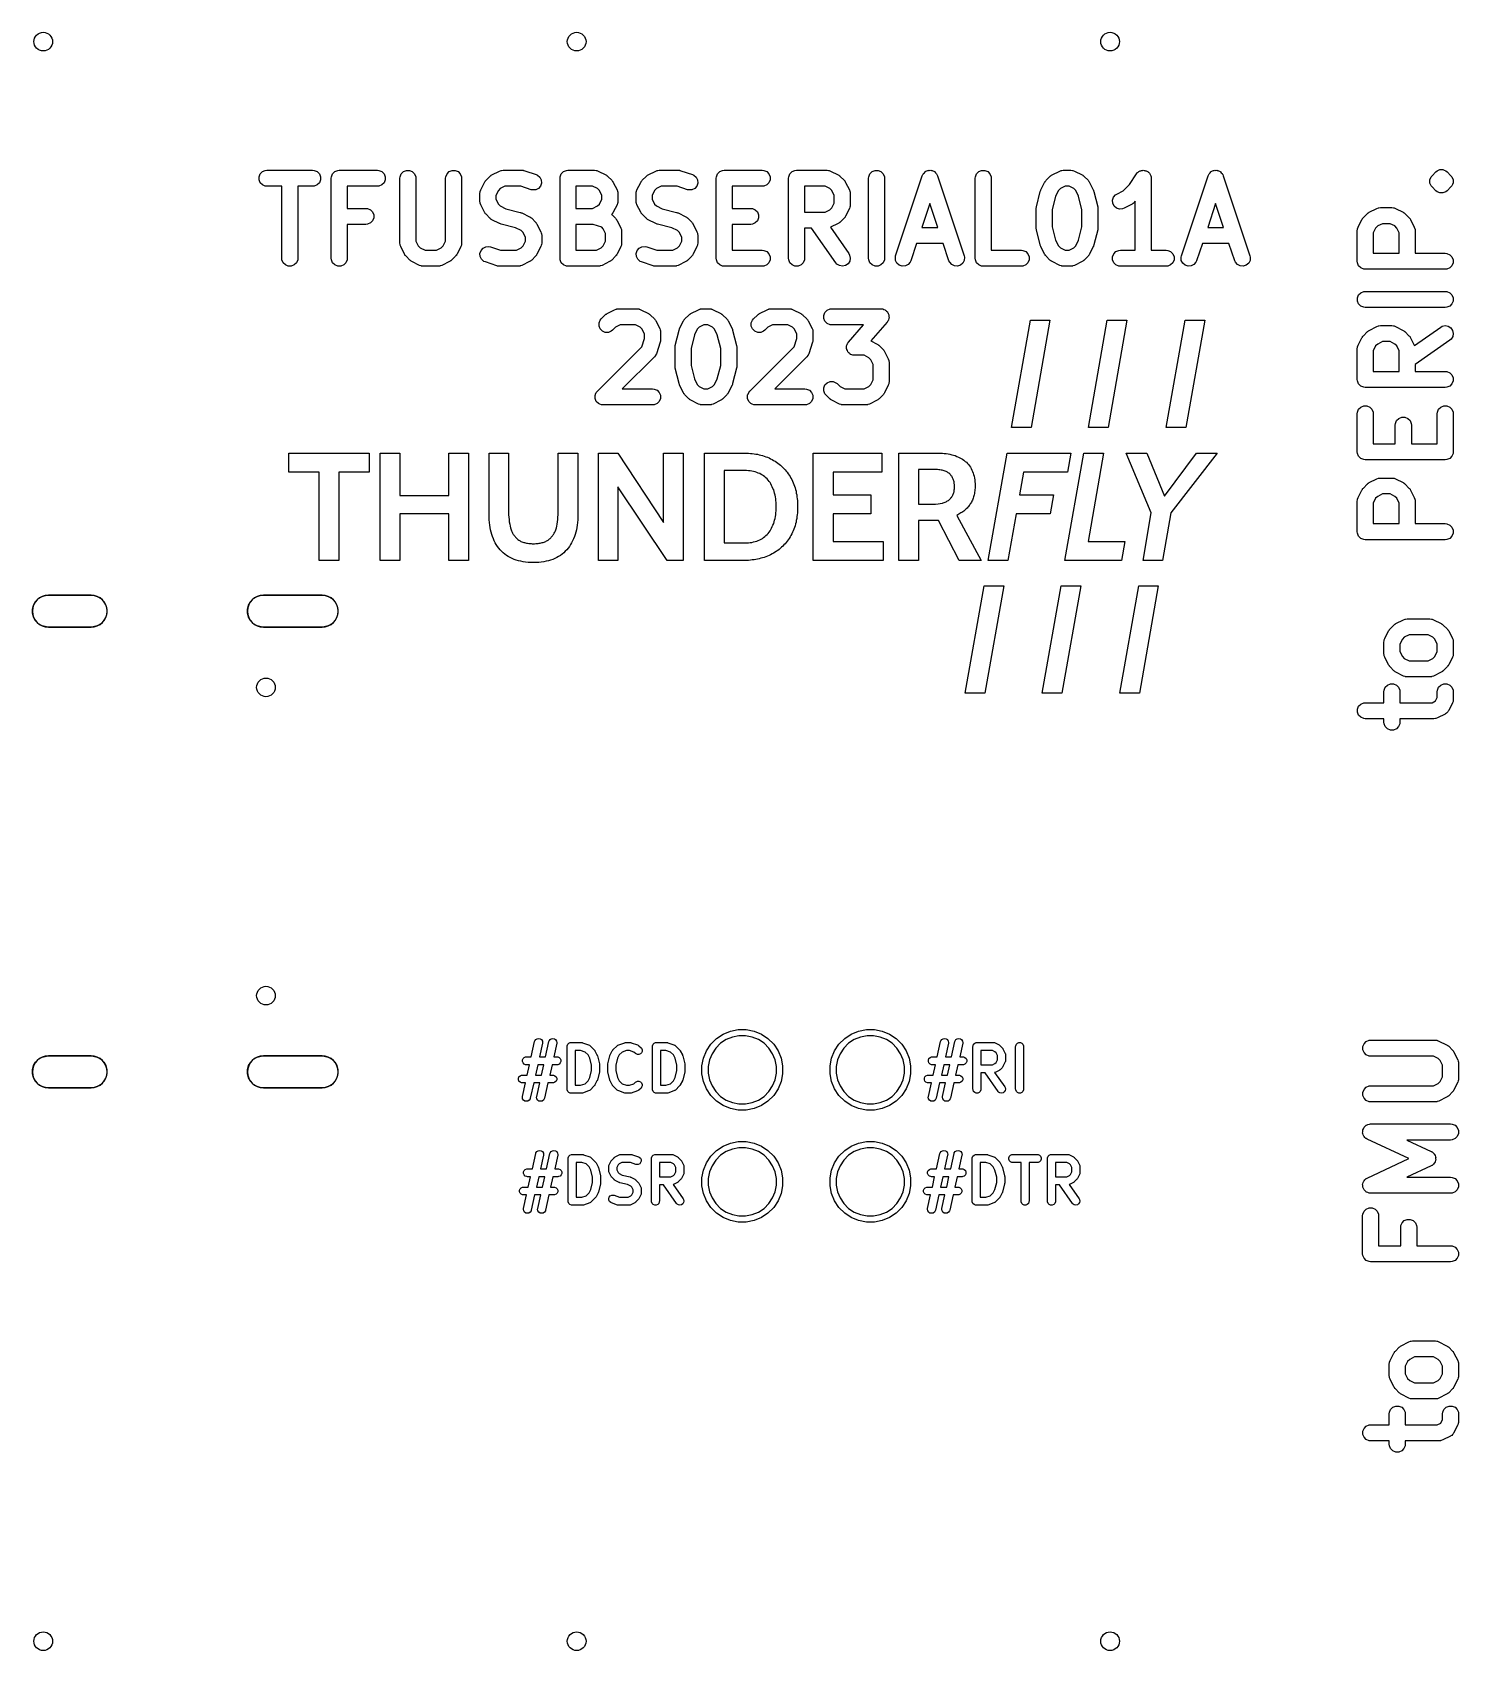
# Model space of a CAD drawing. Extents: x 5.43 to 6.48, y -4.55 to -3.35.
import ezdxf

# ---------------------------------------------------------------- set-up
doc = ezdxf.new("R2010")
doc.units = 0
doc.header["$MEASUREMENT"] = 0
doc.layers.add('BLACK', color=7, linetype='CONTINUOUS')

msp = doc.modelspace()

# ---------------------------------------------------------------- linework, layer by layer
at = {"layer": 'BLACK', "linetype": 'CONTINUOUS'}
for p, q in [((5.5961, -3.4586), (5.597, -3.4565)), ((5.5961, -3.4609), (5.5961, -3.4586)), ((5.597, -3.4631), (5.5961, -3.4609)), ((5.597, -3.4565), (5.5986, -3.4549)), ((5.5986, -3.4647), (5.597, -3.4631)), ((5.5986, -3.4549), (5.6007, -3.454)), ((5.6007, -3.4656), (5.5986, -3.4647)), ((5.6007, -3.454), (5.6019, -3.4539)), ((5.6019, -3.4539), (5.6356, -3.4539)), ((5.6356, -3.4539), (5.6368, -3.454)), ((5.6368, -3.454), (5.6389, -3.4549)), ((5.6389, -3.4647), (5.6368, -3.4656)), ((5.6389, -3.4549), (5.6406, -3.4565)), ((5.6406, -3.4631), (5.6389, -3.4647)), ((5.6406, -3.4565), (5.6414, -3.4586)), ((5.6414, -3.4609), (5.6406, -3.4631)), ((5.6414, -3.4586), (5.6414, -3.4609)), ((5.6494, -3.4598), (5.6495, -3.4586)), ((5.6494, -3.5188), (5.6494, -3.4598)), ((5.6495, -3.4586), (5.6504, -3.4565)), ((5.6504, -3.4565), (5.652, -3.4549)), ((5.652, -3.4549), (5.6542, -3.454)), ((5.6542, -3.454), (5.6553, -3.4539)), ((5.6553, -3.4539), (5.6835, -3.4539)), ((5.6835, -3.4539), (5.6846, -3.454)), ((5.6846, -3.454), (5.6867, -3.4549)), ((5.6867, -3.4647), (5.6846, -3.4656)), ((5.6867, -3.4549), (5.6884, -3.4565)), ((5.6884, -3.4631), (5.6867, -3.4647)), ((5.6884, -3.4565), (5.6892, -3.4586)), ((5.6892, -3.4609), (5.6884, -3.4631)), ((5.6892, -3.4586), (5.6892, -3.4609)), ((5.7, -3.4598), (5.7002, -3.4586)), ((5.7, -3.5076), (5.7, -3.4598)), ((5.7002, -3.4586), (5.701, -3.4565)), ((5.701, -3.4565), (5.7027, -3.4549)), ((5.7027, -3.4549), (5.7048, -3.454)), ((5.7048, -3.454), (5.7071, -3.454)), ((5.7071, -3.454), (5.7092, -3.4549)), ((5.7092, -3.4549), (5.7109, -3.4565)), ((5.7109, -3.4565), (5.7117, -3.4586)), ((5.7117, -3.4586), (5.7119, -3.4598)), ((5.7119, -3.4598), (5.7119, -3.5062)), ((5.7338, -3.4598), (5.7339, -3.4586)), ((5.7338, -3.5062), (5.7338, -3.4598)), ((5.7339, -3.4586), (5.7348, -3.4565)), ((5.7348, -3.4565), (5.7364, -3.4549)), ((5.7364, -3.4549), (5.7385, -3.454)), ((5.7385, -3.454), (5.7408, -3.454)), ((5.7408, -3.454), (5.743, -3.4549)), ((5.743, -3.4549), (5.7446, -3.4565)), ((5.7446, -3.4565), (5.7455, -3.4586)), ((5.7455, -3.4586), (5.7456, -3.4598)), ((5.7456, -3.4598), (5.7456, -3.5076)), ((5.7597, -3.4684), (5.7625, -3.4628)), ((5.7625, -3.4628), (5.7628, -3.4623)), ((5.7628, -3.4623), (5.7629, -3.4621)), ((5.7629, -3.4621), (5.763, -3.462)), ((5.763, -3.462), (5.7631, -3.4618)), ((5.7631, -3.4618), (5.7633, -3.4617)), ((5.7633, -3.4617), (5.7636, -3.4612)), ((5.7636, -3.4612), (5.7665, -3.4584)), ((5.7665, -3.4584), (5.7669, -3.458)), ((5.7669, -3.458), (5.767, -3.4579)), ((5.767, -3.4579), (5.7672, -3.4578)), ((5.7672, -3.4578), (5.7673, -3.4577)), ((5.7673, -3.4577), (5.7675, -3.4576)), ((5.7675, -3.4576), (5.768, -3.4573)), ((5.768, -3.4573), (5.7736, -3.4545)), ((5.7736, -3.4545), (5.7747, -3.4541)), ((5.7747, -3.4541), (5.7749, -3.4541)), ((5.7749, -3.4541), (5.7751, -3.454)), ((5.7751, -3.454), (5.7763, -3.4539)), ((5.7763, -3.4539), (5.7903, -3.4539)), ((5.7903, -3.4539), (5.7909, -3.4539)), ((5.7909, -3.4539), (5.7911, -3.4539)), ((5.7911, -3.4539), (5.7913, -3.454)), ((5.7913, -3.454), (5.7915, -3.454)), ((5.7915, -3.454), (5.7916, -3.454)), ((5.7916, -3.454), (5.7922, -3.4542)), ((5.7922, -3.4542), (5.8006, -3.457)), ((5.8006, -3.457), (5.8017, -3.4575)), ((5.8017, -3.4575), (5.8034, -3.459)), ((5.8034, -3.459), (5.8044, -3.461)), ((5.8046, -3.4633), (5.8039, -3.4655)), ((5.8044, -3.461), (5.8046, -3.4633)), ((5.8182, -3.4598), (5.8183, -3.4586)), ((5.8182, -3.5188), (5.8182, -3.4598)), ((5.8183, -3.4586), (5.8191, -3.4565)), ((5.8191, -3.4565), (5.8208, -3.4549)), ((5.8208, -3.4549), (5.8229, -3.454)), ((5.8229, -3.454), (5.8241, -3.4539)), ((5.8241, -3.4539), (5.8437, -3.4539)), ((5.8437, -3.4539), (5.8449, -3.454)), ((5.8449, -3.454), (5.8451, -3.4541)), ((5.8451, -3.4541), (5.8453, -3.4541)), ((5.8453, -3.4541), (5.8464, -3.4545)), ((5.8464, -3.4545), (5.852, -3.4573)), ((5.852, -3.4573), (5.8525, -3.4576)), ((5.8525, -3.4576), (5.8526, -3.4577)), ((5.8526, -3.4577), (5.8528, -3.4578)), ((5.8528, -3.4578), (5.853, -3.4579)), ((5.853, -3.4579), (5.8531, -3.458)), ((5.8531, -3.458), (5.8535, -3.4584)), ((5.8535, -3.4584), (5.8564, -3.4612)), ((5.8564, -3.4612), (5.8567, -3.4617)), ((5.8567, -3.4617), (5.8568, -3.4618)), ((5.8568, -3.4618), (5.857, -3.462)), ((5.857, -3.462), (5.8571, -3.4621)), ((5.8571, -3.4621), (5.8571, -3.4623)), ((5.8571, -3.4623), (5.8575, -3.4628)), ((5.8575, -3.4628), (5.8603, -3.4684)), ((5.875, -3.4684), (5.8778, -3.4628)), ((5.8778, -3.4628), (5.8781, -3.4623)), ((5.8781, -3.4623), (5.8782, -3.4621)), ((5.8782, -3.4621), (5.8783, -3.462)), ((5.8783, -3.462), (5.8784, -3.4618)), ((5.8784, -3.4618), (5.8786, -3.4617)), ((5.8786, -3.4617), (5.8789, -3.4612)), ((5.8789, -3.4612), (5.8817, -3.4584)), ((5.8817, -3.4584), (5.8822, -3.458)), ((5.8822, -3.458), (5.8823, -3.4579)), ((5.8823, -3.4579), (5.8825, -3.4578)), ((5.8825, -3.4578), (5.8826, -3.4577)), ((5.8826, -3.4577), (5.8828, -3.4576)), ((5.8828, -3.4576), (5.8833, -3.4573)), ((5.8833, -3.4573), (5.8889, -3.4545)), ((5.8889, -3.4545), (5.89, -3.4541)), ((5.89, -3.4541), (5.8902, -3.4541)), ((5.8902, -3.4541), (5.8904, -3.454)), ((5.8904, -3.454), (5.8915, -3.4539)), ((5.8915, -3.4539), (5.9056, -3.4539)), ((5.9056, -3.4539), (5.9062, -3.4539)), ((5.9062, -3.4539), (5.9063, -3.4539)), ((5.9063, -3.4539), (5.9066, -3.454)), ((5.9066, -3.454), (5.9068, -3.454)), ((5.9068, -3.454), (5.9069, -3.454)), ((5.9069, -3.454), (5.9075, -3.4542)), ((5.9075, -3.4542), (5.9159, -3.457)), ((5.9159, -3.457), (5.917, -3.4575)), ((5.917, -3.4575), (5.9187, -3.459)), ((5.9187, -3.459), (5.9197, -3.461)), ((5.9199, -3.4633), (5.9192, -3.4655)), ((5.9197, -3.461), (5.9199, -3.4633)), ((5.9335, -3.4598), (5.9336, -3.4586)), ((5.9335, -3.5188), (5.9335, -3.4598)), ((5.9336, -3.4586), (5.9344, -3.4565)), ((5.9344, -3.4565), (5.9361, -3.4549)), ((5.9361, -3.4549), (5.9382, -3.454)), ((5.9382, -3.454), (5.9394, -3.4539)), ((5.9394, -3.4539), (5.9675, -3.4539)), ((5.9675, -3.4539), (5.9686, -3.454)), ((5.9686, -3.454), (5.9708, -3.4549)), ((5.9708, -3.4647), (5.9686, -3.4656)), ((5.9708, -3.4549), (5.9724, -3.4565)), ((5.9724, -3.4631), (5.9708, -3.4647)), ((5.9724, -3.4565), (5.9733, -3.4586)), ((5.9733, -3.4609), (5.9724, -3.4631)), ((5.9733, -3.4586), (5.9733, -3.4609)), ((5.9869, -3.4598), (5.987, -3.4586)), ((5.9869, -3.5188), (5.9869, -3.4598)), ((5.987, -3.4586), (5.9879, -3.4565)), ((5.9879, -3.4565), (5.9895, -3.4549)), ((5.9895, -3.4549), (5.9916, -3.454)), ((5.9916, -3.454), (5.9928, -3.4539)), ((5.9928, -3.4539), (6.0153, -3.4539)), ((6.0153, -3.4539), (6.0164, -3.454)), ((6.0164, -3.454), (6.0166, -3.4541)), ((6.0166, -3.4541), (6.0168, -3.4541)), ((6.0168, -3.4541), (6.0179, -3.4545)), ((6.0179, -3.4545), (6.0235, -3.4573)), ((6.0235, -3.4573), (6.024, -3.4576)), ((6.024, -3.4576), (6.0242, -3.4577)), ((6.0242, -3.4577), (6.0244, -3.4578)), ((6.0244, -3.4578), (6.0245, -3.4579)), ((6.0245, -3.4579), (6.0246, -3.458)), ((6.0246, -3.458), (6.0251, -3.4584)), ((6.0251, -3.4584), (6.0279, -3.4612)), ((6.0279, -3.4612), (6.0283, -3.4617)), ((6.0283, -3.4617), (6.0284, -3.4618)), ((6.0284, -3.4618), (6.0285, -3.462)), ((6.0285, -3.462), (6.0286, -3.4621)), ((6.0286, -3.4621), (6.0287, -3.4623)), ((6.0287, -3.4623), (6.029, -3.4628)), ((6.029, -3.4628), (6.0318, -3.4684)), ((6.0459, -3.4598), (6.0461, -3.4586)), ((6.0459, -3.5188), (6.0459, -3.4598)), ((6.0461, -3.4586), (6.0469, -3.4565)), ((6.0469, -3.4565), (6.0486, -3.4549)), ((6.0486, -3.4549), (6.0507, -3.454)), ((6.0507, -3.454), (6.053, -3.454)), ((6.053, -3.454), (6.0551, -3.4549)), ((6.0551, -3.4549), (6.0568, -3.4565)), ((6.0568, -3.4565), (6.0576, -3.4586)), ((6.0576, -3.4586), (6.0577, -3.4598)), ((6.0577, -3.4598), (6.0577, -3.5188)), ((6.0659, -3.517), (6.0856, -3.4579)), ((6.0856, -3.4579), (6.0861, -3.4569)), ((6.0861, -3.4569), (6.0864, -3.4565)), ((6.0864, -3.4565), (6.0865, -3.4562)), ((6.0865, -3.4562), (6.0871, -3.4557)), ((6.0871, -3.4557), (6.0876, -3.4551)), ((6.0876, -3.4551), (6.088, -3.4549)), ((6.088, -3.4549), (6.0883, -3.4546)), ((6.0883, -3.4546), (6.089, -3.4544)), ((6.089, -3.4544), (6.0897, -3.4541)), ((6.0897, -3.4541), (6.0901, -3.4541)), ((6.0901, -3.4541), (6.0905, -3.4539)), ((6.0905, -3.4539), (6.0912, -3.454)), ((6.0912, -3.454), (6.092, -3.4539)), ((6.092, -3.4539), (6.0924, -3.4541)), ((6.0924, -3.4541), (6.0928, -3.4541)), ((6.0928, -3.4541), (6.0934, -3.4544)), ((6.0934, -3.4544), (6.0941, -3.4546)), ((6.0941, -3.4546), (6.0945, -3.4549)), ((6.0945, -3.4549), (6.0948, -3.4551)), ((6.0948, -3.4551), (6.0953, -3.4557)), ((6.0953, -3.4557), (6.0959, -3.4562)), ((6.0959, -3.4562), (6.0961, -3.4565)), ((6.0961, -3.4565), (6.0963, -3.4569)), ((6.0963, -3.4569), (6.0968, -3.4579)), ((6.0968, -3.4579), (6.1165, -3.517)), ((6.1247, -3.4598), (6.1248, -3.4586)), ((6.1247, -3.5188), (6.1247, -3.4598)), ((6.1248, -3.4586), (6.1257, -3.4565)), ((6.1257, -3.4565), (6.1273, -3.4549)), ((6.1273, -3.4549), (6.1294, -3.454)), ((6.1294, -3.454), (6.1317, -3.454)), ((6.1317, -3.454), (6.1339, -3.4549)), ((6.1339, -3.4549), (6.1355, -3.4565)), ((6.1355, -3.4565), (6.1364, -3.4586)), ((6.1364, -3.4586), (6.1365, -3.4598)), ((6.1365, -3.4598), (6.1365, -3.5129)), ((6.1731, -3.4684), (6.1759, -3.4628)), ((6.1759, -3.4628), (6.1762, -3.4623)), ((6.1762, -3.4623), (6.1763, -3.4621)), ((6.1763, -3.4621), (6.1764, -3.462)), ((6.1764, -3.462), (6.1765, -3.4618)), ((6.1765, -3.4618), (6.1767, -3.4617)), ((6.1767, -3.4617), (6.177, -3.4612)), ((6.177, -3.4612), (6.1798, -3.4584)), ((6.1798, -3.4584), (6.1803, -3.458)), ((6.1803, -3.458), (6.1804, -3.4579)), ((6.1804, -3.4579), (6.1806, -3.4578)), ((6.1806, -3.4578), (6.1807, -3.4577)), ((6.1807, -3.4577), (6.1809, -3.4576)), ((6.1809, -3.4576), (6.1814, -3.4573)), ((6.1814, -3.4573), (6.187, -3.4545)), ((6.187, -3.4545), (6.1881, -3.4541)), ((6.1881, -3.4541), (6.1883, -3.4541)), ((6.1883, -3.4541), (6.1885, -3.454)), ((6.1885, -3.454), (6.1896, -3.4539)), ((6.1896, -3.4539), (6.1953, -3.4539)), ((6.1953, -3.4539), (6.1964, -3.454)), ((6.1964, -3.454), (6.1966, -3.4541)), ((6.1966, -3.4541), (6.1968, -3.4541)), ((6.1968, -3.4541), (6.1979, -3.4545)), ((6.1979, -3.4545), (6.2035, -3.4573)), ((6.2035, -3.4573), (6.204, -3.4576)), ((6.204, -3.4576), (6.2042, -3.4577)), ((6.2042, -3.4577), (6.2043, -3.4578)), ((6.2043, -3.4578), (6.2045, -3.4579)), ((6.2045, -3.4579), (6.2046, -3.458)), ((6.2046, -3.458), (6.2051, -3.4584)), ((6.2051, -3.4584), (6.2079, -3.4612)), ((6.2079, -3.4612), (6.2082, -3.4617)), ((6.2082, -3.4617), (6.2084, -3.4618)), ((6.2084, -3.4618), (6.2085, -3.462)), ((6.2085, -3.462), (6.2086, -3.4621)), ((6.2086, -3.4621), (6.2087, -3.4623)), ((6.2087, -3.4623), (6.209, -3.4628)), ((6.209, -3.4628), (6.2118, -3.4684)), ((6.2339, -3.469), (6.2385, -3.4645)), ((6.2385, -3.4645), (6.2438, -3.4565)), ((6.2438, -3.4565), (6.2445, -3.4556)), ((6.2438, -3.4565), (6.2438, -3.4565)), ((6.2438, -3.4565), (6.2438, -3.4565)), ((6.2438, -3.4565), (6.2438, -3.4565)), ((6.2445, -3.4556), (6.245, -3.4553)), ((6.245, -3.4553), (6.2454, -3.4549)), ((6.2454, -3.4549), (6.2459, -3.4546)), ((6.2459, -3.4546), (6.2464, -3.4543)), ((6.2464, -3.4543), (6.247, -3.4542)), ((6.247, -3.4542), (6.2475, -3.454)), ((6.2475, -3.454), (6.2481, -3.454)), ((6.2481, -3.454), (6.2487, -3.4539)), ((6.2487, -3.4539), (6.2493, -3.454)), ((6.2493, -3.454), (6.2498, -3.454)), ((6.2498, -3.454), (6.2504, -3.4542)), ((6.2504, -3.4542), (6.2509, -3.4543)), ((6.2509, -3.4543), (6.2514, -3.4546)), ((6.2514, -3.4546), (6.252, -3.4549)), ((6.252, -3.4549), (6.2524, -3.4553)), ((6.2524, -3.4553), (6.2529, -3.4556)), ((6.2529, -3.4556), (6.2532, -3.4561)), ((6.2532, -3.4561), (6.2536, -3.4565)), ((6.2536, -3.4565), (6.2538, -3.457)), ((6.2538, -3.457), (6.2541, -3.4575)), ((6.2541, -3.4575), (6.2543, -3.4581)), ((6.2543, -3.4581), (6.2545, -3.4586)), ((6.2545, -3.4586), (6.2546, -3.4598)), ((6.2546, -3.4598), (6.2546, -3.4598)), ((6.2546, -3.4598), (6.2546, -3.4598)), ((6.2546, -3.4598), (6.2546, -3.4598)), ((6.2546, -3.4598), (6.2546, -3.5129)), ((6.2768, -3.517), (6.2965, -3.4579)), ((6.2965, -3.4579), (6.297, -3.4569)), ((6.297, -3.4569), (6.2973, -3.4565)), ((6.2973, -3.4565), (6.2975, -3.4562)), ((6.2975, -3.4562), (6.298, -3.4557)), ((6.298, -3.4557), (6.2985, -3.4551)), ((6.2985, -3.4551), (6.2989, -3.4549)), ((6.2989, -3.4549), (6.2992, -3.4546)), ((6.2992, -3.4546), (6.2999, -3.4544)), ((6.2999, -3.4544), (6.3006, -3.4541)), ((6.3006, -3.4541), (6.301, -3.4541)), ((6.301, -3.4541), (6.3014, -3.4539)), ((6.3014, -3.4539), (6.3021, -3.454)), ((6.3021, -3.454), (6.3029, -3.4539)), ((6.3029, -3.4539), (6.3033, -3.4541)), ((6.3033, -3.4541), (6.3037, -3.4541)), ((6.3037, -3.4541), (6.3043, -3.4544)), ((6.3043, -3.4544), (6.305, -3.4546)), ((6.305, -3.4546), (6.3054, -3.4549)), ((6.3054, -3.4549), (6.3057, -3.4551)), ((6.3057, -3.4551), (6.3062, -3.4557)), ((6.3062, -3.4557), (6.3068, -3.4562)), ((6.3068, -3.4562), (6.307, -3.4565)), ((6.307, -3.4565), (6.3073, -3.4569)), ((6.3073, -3.4569), (6.3077, -3.4579)), ((6.3077, -3.4579), (6.3274, -3.517)), ((6.4602, -3.4609), (6.4611, -3.4588)), ((6.4602, -3.4632), (6.4602, -3.4609)), ((6.4602, -3.4609), (6.4602, -3.4609)), ((6.4602, -3.4609), (6.4602, -3.4609)), ((6.4603, -3.4634), (6.4602, -3.4632)), ((6.4611, -3.4653), (6.4603, -3.4634)), ((6.4611, -3.4588), (6.4618, -3.4579)), ((6.4611, -3.4588), (6.4611, -3.4588)), ((6.4618, -3.4579), (6.4646, -3.455)), ((6.4646, -3.455), (6.4655, -3.4543)), ((6.4655, -3.4543), (6.4676, -3.4534)), ((6.4676, -3.4534), (6.4699, -3.4534)), ((6.4699, -3.4534), (6.4699, -3.4534)), ((6.4699, -3.4534), (6.4708, -3.4538)), ((6.4708, -3.4538), (6.4721, -3.4543)), ((6.4721, -3.4543), (6.4721, -3.4543)), ((6.4721, -3.4543), (6.473, -3.455)), ((6.473, -3.455), (6.4758, -3.4579)), ((6.4758, -3.4579), (6.4765, -3.4588)), ((6.4765, -3.4588), (6.4765, -3.4588)), ((6.4765, -3.4588), (6.4774, -3.4609)), ((6.4769, -3.4644), (6.4765, -3.4653)), ((6.4774, -3.4632), (6.4769, -3.4644)), ((6.4774, -3.4609), (6.4774, -3.4632)), ((5.6019, -3.4657), (5.6007, -3.4656)), ((5.6129, -3.4657), (5.6019, -3.4657)), ((5.6129, -3.5188), (5.6129, -3.4657)), ((5.6356, -3.4657), (5.6247, -3.4657)), ((5.6247, -3.4657), (5.6247, -3.5188)), ((5.6368, -3.4656), (5.6356, -3.4657)), ((5.6835, -3.4657), (5.6612, -3.4657)), ((5.6612, -3.4657), (5.6612, -3.482)), ((5.6846, -3.4656), (5.6835, -3.4657)), ((5.7591, -3.471), (5.7592, -3.4699)), ((5.7591, -3.4766), (5.7591, -3.471)), ((5.7592, -3.4778), (5.7591, -3.4766)), ((5.7592, -3.4699), (5.7593, -3.4697)), ((5.7593, -3.4695), (5.7597, -3.4684)), ((5.7593, -3.4697), (5.7593, -3.4695)), ((5.7727, -3.4689), (5.7709, -3.4724)), ((5.7709, -3.4724), (5.7709, -3.4753)), ((5.7709, -3.4753), (5.7727, -3.4788)), ((5.7741, -3.4674), (5.7727, -3.4689)), ((5.7776, -3.4657), (5.7741, -3.4674)), ((5.7894, -3.4657), (5.7776, -3.4657)), ((5.7969, -3.4682), (5.7894, -3.4657)), ((5.798, -3.4684), (5.7969, -3.4682)), ((5.8003, -3.4683), (5.798, -3.4684)), ((5.8024, -3.4673), (5.8003, -3.4683)), ((5.8039, -3.4655), (5.8024, -3.4673)), ((5.8423, -3.4657), (5.83, -3.4657)), ((5.83, -3.4657), (5.83, -3.482)), ((5.8459, -3.4674), (5.8423, -3.4657)), ((5.8473, -3.4689), (5.8459, -3.4674)), ((5.8491, -3.4724), (5.8473, -3.4689)), ((5.8473, -3.4788), (5.8491, -3.4753)), ((5.8491, -3.4753), (5.8491, -3.4724)), ((5.8603, -3.4684), (5.8607, -3.4695)), ((5.8607, -3.4695), (5.8607, -3.4697)), ((5.8607, -3.4697), (5.8608, -3.4699)), ((5.8608, -3.4699), (5.8609, -3.471)), ((5.8609, -3.4766), (5.8608, -3.4778)), ((5.8609, -3.471), (5.8609, -3.4766)), ((5.8744, -3.471), (5.8745, -3.4699)), ((5.8744, -3.4766), (5.8744, -3.471)), ((5.8745, -3.4778), (5.8744, -3.4766)), ((5.8745, -3.4699), (5.8746, -3.4697)), ((5.8746, -3.4695), (5.875, -3.4684)), ((5.8746, -3.4697), (5.8746, -3.4695)), ((5.888, -3.4689), (5.8862, -3.4724)), ((5.8862, -3.4724), (5.8862, -3.4753)), ((5.8862, -3.4753), (5.888, -3.4788)), ((5.8894, -3.4674), (5.888, -3.4689)), ((5.8929, -3.4657), (5.8894, -3.4674)), ((5.9047, -3.4657), (5.8929, -3.4657)), ((5.9122, -3.4682), (5.9047, -3.4657)), ((5.9133, -3.4684), (5.9122, -3.4682)), ((5.9156, -3.4683), (5.9133, -3.4684)), ((5.9177, -3.4673), (5.9156, -3.4683)), ((5.9192, -3.4655), (5.9177, -3.4673)), ((5.9675, -3.4657), (5.9453, -3.4657)), ((5.9453, -3.4657), (5.9453, -3.482)), ((5.9686, -3.4656), (5.9675, -3.4657)), ((6.0139, -3.4657), (5.9987, -3.4657)), ((5.9987, -3.4657), (5.9987, -3.4848)), ((6.0174, -3.4674), (6.0139, -3.4657)), ((6.0189, -3.4689), (6.0174, -3.4674)), ((6.0206, -3.4724), (6.0189, -3.4689)), ((6.0206, -3.4781), (6.0206, -3.4724)), ((6.0318, -3.4684), (6.0322, -3.4695)), ((6.0322, -3.4695), (6.0322, -3.4697)), ((6.0322, -3.4697), (6.0323, -3.4699)), ((6.0323, -3.4699), (6.0324, -3.471)), ((6.0324, -3.471), (6.0324, -3.4795)), ((6.1698, -3.4808), (6.1727, -3.4696)), ((6.1727, -3.4695), (6.1729, -3.469)), ((6.1727, -3.4696), (6.1727, -3.4695)), ((6.1727, -3.4695), (6.1727, -3.4695)), ((6.1729, -3.469), (6.173, -3.4685)), ((6.173, -3.4685), (6.1731, -3.4685)), ((6.1731, -3.4685), (6.1731, -3.4684)), ((6.184, -3.4731), (6.1815, -3.483)), ((6.1861, -3.4689), (6.184, -3.4731)), ((6.1875, -3.4674), (6.1861, -3.4689)), ((6.191, -3.4657), (6.1875, -3.4674)), ((6.1939, -3.4657), (6.191, -3.4657)), ((6.1974, -3.4674), (6.1939, -3.4657)), ((6.1988, -3.4689), (6.1974, -3.4674)), ((6.2009, -3.4731), (6.1988, -3.4689)), ((6.2034, -3.483), (6.2009, -3.4731)), ((6.2118, -3.4684), (6.2118, -3.4685)), ((6.2118, -3.4685), (6.2119, -3.4685)), ((6.2119, -3.4685), (6.212, -3.469)), ((6.212, -3.469), (6.2122, -3.4695)), ((6.2122, -3.4695), (6.2122, -3.4695)), ((6.2122, -3.4695), (6.2122, -3.4696)), ((6.2122, -3.4696), (6.2151, -3.4808)), ((6.226, -3.4759), (6.2267, -3.4737)), ((6.2261, -3.4782), (6.226, -3.4759)), ((6.2267, -3.4737), (6.2282, -3.472)), ((6.2282, -3.472), (6.2292, -3.4714)), ((6.2292, -3.4714), (6.2339, -3.469)), ((6.2428, -3.4768), (6.2416, -3.478)), ((6.2428, -3.5129), (6.2428, -3.4768)), ((6.4618, -3.4662), (6.4611, -3.4653)), ((6.4611, -3.4653), (6.4611, -3.4653)), ((6.4646, -3.469), (6.4618, -3.4662)), ((6.4655, -3.4698), (6.4646, -3.469)), ((6.4676, -3.4706), (6.4655, -3.4698)), ((6.4655, -3.4698), (6.4655, -3.4698)), ((6.4699, -3.4706), (6.4676, -3.4706)), ((6.4676, -3.4706), (6.4676, -3.4706)), ((6.4721, -3.4698), (6.4699, -3.4706)), ((6.473, -3.469), (6.4721, -3.4698)), ((6.4758, -3.4662), (6.473, -3.469)), ((6.4765, -3.4653), (6.4758, -3.4662)), ((5.6612, -3.482), (5.675, -3.482)), ((5.675, -3.482), (5.6762, -3.4821)), ((5.6762, -3.4821), (5.6783, -3.483)), ((5.6783, -3.483), (5.6799, -3.4846)), ((5.6799, -3.4846), (5.6808, -3.4867)), ((5.6808, -3.4891), (5.6799, -3.4912)), ((5.6808, -3.4867), (5.6808, -3.4891)), ((5.7593, -3.478), (5.7592, -3.4778)), ((5.7593, -3.4782), (5.7593, -3.478)), ((5.7597, -3.4793), (5.7593, -3.4782)), ((5.7625, -3.4849), (5.7597, -3.4793)), ((5.7628, -3.4854), (5.7625, -3.4849)), ((5.7629, -3.4856), (5.7628, -3.4854)), ((5.763, -3.4857), (5.7629, -3.4856)), ((5.7631, -3.4859), (5.763, -3.4857)), ((5.7633, -3.486), (5.7631, -3.4859)), ((5.7636, -3.4864), (5.7633, -3.486)), ((5.7665, -3.4893), (5.7636, -3.4864)), ((5.7727, -3.4788), (5.7741, -3.4802)), ((5.7741, -3.4802), (5.7783, -3.4823)), ((5.7783, -3.4823), (5.7889, -3.485)), ((5.7889, -3.485), (5.789, -3.485)), ((5.789, -3.485), (5.7891, -3.485)), ((5.7891, -3.485), (5.7895, -3.4852)), ((5.7895, -3.4852), (5.79, -3.4854)), ((5.79, -3.4854), (5.7901, -3.4854)), ((5.7901, -3.4854), (5.7901, -3.4854)), ((5.7901, -3.4854), (5.7958, -3.4882)), ((5.7958, -3.4882), (5.7963, -3.4886)), ((5.7963, -3.4886), (5.7964, -3.4886)), ((5.7964, -3.4886), (5.7966, -3.4887)), ((5.7966, -3.4887), (5.7967, -3.4889)), ((5.7967, -3.4889), (5.7968, -3.489)), ((5.7968, -3.489), (5.7973, -3.4893)), ((5.83, -3.482), (5.8423, -3.482)), ((5.8423, -3.482), (5.8459, -3.4802)), ((5.8459, -3.4802), (5.8473, -3.4788)), ((5.8564, -3.4864), (5.8563, -3.4865)), ((5.8563, -3.4865), (5.8564, -3.4865)), ((5.8567, -3.486), (5.8564, -3.4864)), ((5.8564, -3.4865), (5.8592, -3.4893)), ((5.8568, -3.4859), (5.8567, -3.486)), ((5.857, -3.4857), (5.8568, -3.4859)), ((5.8571, -3.4856), (5.857, -3.4857)), ((5.8575, -3.4849), (5.8571, -3.4854)), ((5.8571, -3.4854), (5.8571, -3.4856)), ((5.8603, -3.4793), (5.8575, -3.4849)), ((5.8607, -3.4782), (5.8603, -3.4793)), ((5.8608, -3.4778), (5.8607, -3.478)), ((5.8607, -3.478), (5.8607, -3.4782)), ((5.8746, -3.478), (5.8745, -3.4778)), ((5.8746, -3.4782), (5.8746, -3.478)), ((5.875, -3.4793), (5.8746, -3.4782)), ((5.8778, -3.4849), (5.875, -3.4793)), ((5.8781, -3.4854), (5.8778, -3.4849)), ((5.8782, -3.4856), (5.8781, -3.4854)), ((5.8783, -3.4857), (5.8782, -3.4856)), ((5.8784, -3.4859), (5.8783, -3.4857)), ((5.8786, -3.486), (5.8784, -3.4859)), ((5.8789, -3.4864), (5.8786, -3.486)), ((5.8817, -3.4893), (5.8789, -3.4864)), ((5.888, -3.4788), (5.8894, -3.4802)), ((5.8894, -3.4802), (5.8936, -3.4823)), ((5.8936, -3.4823), (5.9042, -3.485)), ((5.9042, -3.485), (5.9043, -3.485)), ((5.9043, -3.485), (5.9044, -3.485)), ((5.9044, -3.485), (5.9048, -3.4852)), ((5.9048, -3.4852), (5.9053, -3.4854)), ((5.9053, -3.4854), (5.9054, -3.4854)), ((5.9054, -3.4854), (5.9054, -3.4854)), ((5.9054, -3.4854), (5.9111, -3.4882)), ((5.9111, -3.4882), (5.9116, -3.4886)), ((5.9116, -3.4886), (5.9117, -3.4886)), ((5.9117, -3.4886), (5.9119, -3.4887)), ((5.9119, -3.4887), (5.912, -3.4889)), ((5.912, -3.4889), (5.9121, -3.489)), ((5.9121, -3.489), (5.9126, -3.4893)), ((5.9453, -3.482), (5.959, -3.482)), ((5.959, -3.482), (5.9602, -3.4821)), ((5.9602, -3.4821), (5.9623, -3.483)), ((5.9623, -3.483), (5.964, -3.4846)), ((5.964, -3.4846), (5.9648, -3.4867)), ((5.9648, -3.4891), (5.964, -3.4912)), ((5.9648, -3.4867), (5.9648, -3.4891)), ((5.9987, -3.4848), (6.0139, -3.4848)), ((6.0139, -3.4848), (6.0174, -3.483)), ((6.0174, -3.483), (6.0189, -3.4816)), ((6.0189, -3.4816), (6.0206, -3.4781)), ((6.0283, -3.4888), (6.0279, -3.4893)), ((6.0284, -3.4887), (6.0283, -3.4888)), ((6.0285, -3.4885), (6.0284, -3.4887)), ((6.0286, -3.4884), (6.0285, -3.4885)), ((6.0287, -3.4882), (6.0286, -3.4884)), ((6.029, -3.4877), (6.0287, -3.4882)), ((6.0318, -3.4821), (6.029, -3.4877)), ((6.0322, -3.481), (6.0318, -3.4821)), ((6.0323, -3.4806), (6.0322, -3.4808)), ((6.0322, -3.4808), (6.0322, -3.481)), ((6.0324, -3.4795), (6.0323, -3.4806)), ((6.0912, -3.4785), (6.0853, -3.4961)), ((6.0971, -3.4961), (6.0912, -3.4785)), ((6.1697, -3.4816), (6.1698, -3.4811)), ((6.1697, -3.482), (6.1697, -3.4816)), ((6.1697, -3.4821), (6.1697, -3.482)), ((6.1697, -3.4823), (6.1697, -3.4821)), ((6.1697, -3.4963), (6.1697, -3.4823)), ((6.1698, -3.481), (6.1698, -3.4808)), ((6.1698, -3.4811), (6.1698, -3.481)), ((6.1815, -3.483), (6.1815, -3.4956)), ((6.2034, -3.4956), (6.2034, -3.483)), ((6.2151, -3.4808), (6.2151, -3.481)), ((6.2151, -3.481), (6.2151, -3.4811)), ((6.2151, -3.4811), (6.2152, -3.4816)), ((6.2152, -3.4816), (6.2152, -3.482)), ((6.2152, -3.482), (6.2152, -3.4821)), ((6.2152, -3.4821), (6.2152, -3.4823)), ((6.2152, -3.4823), (6.2152, -3.4963)), ((6.2272, -3.4803), (6.2261, -3.4782)), ((6.2289, -3.4818), (6.2272, -3.4803)), ((6.2311, -3.4825), (6.2289, -3.4818)), ((6.2334, -3.4823), (6.2311, -3.4825)), ((6.2345, -3.4819), (6.2334, -3.4823)), ((6.2401, -3.4791), (6.2345, -3.4819)), ((6.2406, -3.4788), (6.2401, -3.4791)), ((6.2407, -3.4787), (6.2406, -3.4788)), ((6.2409, -3.4786), (6.2407, -3.4787)), ((6.2411, -3.4785), (6.2409, -3.4786)), ((6.2412, -3.4784), (6.2411, -3.4785)), ((6.2416, -3.478), (6.2412, -3.4784)), ((6.3021, -3.4785), (6.2963, -3.4961)), ((6.308, -3.4961), (6.3021, -3.4785)), ((6.4108, -3.4892), (6.4112, -3.4888)), ((6.4112, -3.4888), (6.414, -3.486)), ((6.414, -3.486), (6.4144, -3.4856)), ((6.4144, -3.4856), (6.4145, -3.4855)), ((6.4145, -3.4855), (6.4147, -3.4854)), ((6.4147, -3.4854), (6.4149, -3.4852)), ((6.4149, -3.4852), (6.415, -3.4852)), ((6.415, -3.4852), (6.4155, -3.4849)), ((6.4155, -3.4849), (6.4211, -3.4821)), ((6.4211, -3.4821), (6.4222, -3.4816)), ((6.4222, -3.4816), (6.4224, -3.4816)), ((6.4224, -3.4816), (6.4226, -3.4816)), ((6.4226, -3.4816), (6.4238, -3.4814)), ((6.4238, -3.4814), (6.4322, -3.4814)), ((6.4322, -3.4814), (6.4334, -3.4816)), ((6.4334, -3.4816), (6.4336, -3.4816)), ((6.4336, -3.4816), (6.4338, -3.4816)), ((6.4338, -3.4816), (6.4349, -3.4821)), ((6.4349, -3.4821), (6.4405, -3.4849)), ((6.4405, -3.4849), (6.441, -3.4852)), ((6.441, -3.4852), (6.4411, -3.4852)), ((6.4411, -3.4852), (6.4413, -3.4854)), ((6.4413, -3.4854), (6.4415, -3.4855)), ((6.4415, -3.4855), (6.4416, -3.4856)), ((6.4416, -3.4856), (6.442, -3.486)), ((6.442, -3.486), (6.4448, -3.4888)), ((6.4448, -3.4888), (6.4452, -3.4892)), ((5.675, -3.4938), (5.6612, -3.4938)), ((5.6612, -3.4938), (5.6612, -3.5188)), ((5.6762, -3.4937), (5.675, -3.4938)), ((5.6783, -3.4928), (5.6762, -3.4937)), ((5.6799, -3.4912), (5.6783, -3.4928)), ((5.7669, -3.4896), (5.7665, -3.4893)), ((5.767, -3.4898), (5.7669, -3.4896)), ((5.7672, -3.4899), (5.767, -3.4898)), ((5.7673, -3.49), (5.7672, -3.4899)), ((5.7675, -3.4901), (5.7673, -3.49)), ((5.768, -3.4904), (5.7675, -3.4901)), ((5.7736, -3.4932), (5.768, -3.4904)), ((5.7737, -3.4932), (5.7736, -3.4932)), ((5.7742, -3.4934), (5.7737, -3.4932)), ((5.7737, -3.4932), (5.7737, -3.4932)), ((5.7747, -3.4936), (5.7742, -3.4934)), ((5.7748, -3.4936), (5.7747, -3.4936)), ((5.7747, -3.4936), (5.7747, -3.4936)), ((5.7854, -3.4963), (5.7748, -3.4936)), ((5.7896, -3.4984), (5.7854, -3.4963)), ((5.7911, -3.4998), (5.7896, -3.4984)), ((5.7928, -3.5034), (5.7911, -3.4998)), ((5.7973, -3.4893), (5.8001, -3.4922)), ((5.8001, -3.4922), (5.8005, -3.4926)), ((5.8005, -3.4926), (5.8006, -3.4927)), ((5.8006, -3.4927), (5.8007, -3.4929)), ((5.8007, -3.4929), (5.8008, -3.4931)), ((5.8008, -3.4931), (5.8009, -3.4932)), ((5.8009, -3.4932), (5.8012, -3.4937)), ((5.8012, -3.4937), (5.804, -3.4993)), ((5.804, -3.4993), (5.8044, -3.5004)), ((5.8044, -3.5004), (5.8045, -3.5006)), ((5.8045, -3.5006), (5.8045, -3.5008)), ((5.8045, -3.5008), (5.8047, -3.502)), ((5.8428, -3.4938), (5.83, -3.4938)), ((5.83, -3.4938), (5.83, -3.5129)), ((5.849, -3.4959), (5.8428, -3.4938)), ((5.8501, -3.497), (5.849, -3.4959)), ((5.8519, -3.5005), (5.8501, -3.497)), ((5.8519, -3.5062), (5.8519, -3.5005)), ((5.8592, -3.4893), (5.8595, -3.4898)), ((5.8595, -3.4898), (5.8597, -3.4899)), ((5.8597, -3.4899), (5.8598, -3.4901)), ((5.8598, -3.4901), (5.8599, -3.4902)), ((5.8599, -3.4902), (5.86, -3.4904)), ((5.86, -3.4904), (5.8603, -3.4909)), ((5.8603, -3.4909), (5.8631, -3.4965)), ((5.8631, -3.4965), (5.8635, -3.4976)), ((5.8635, -3.4976), (5.8635, -3.4978)), ((5.8635, -3.4978), (5.8636, -3.498)), ((5.8636, -3.498), (5.8637, -3.4991)), ((5.8637, -3.4991), (5.8637, -3.5076)), ((5.8822, -3.4896), (5.8817, -3.4893)), ((5.8823, -3.4898), (5.8822, -3.4896)), ((5.8825, -3.4899), (5.8823, -3.4898)), ((5.8826, -3.49), (5.8825, -3.4899)), ((5.8828, -3.4901), (5.8826, -3.49)), ((5.8833, -3.4904), (5.8828, -3.4901)), ((5.8889, -3.4932), (5.8833, -3.4904)), ((5.889, -3.4932), (5.8889, -3.4932)), ((5.8895, -3.4934), (5.889, -3.4932)), ((5.889, -3.4932), (5.889, -3.4932)), ((5.89, -3.4936), (5.8895, -3.4934)), ((5.8901, -3.4936), (5.89, -3.4936)), ((5.89, -3.4936), (5.89, -3.4936)), ((5.9007, -3.4963), (5.8901, -3.4936)), ((5.9049, -3.4984), (5.9007, -3.4963)), ((5.9064, -3.4998), (5.9049, -3.4984)), ((5.9081, -3.5034), (5.9064, -3.4998)), ((5.9126, -3.4893), (5.9154, -3.4922)), ((5.9154, -3.4922), (5.9158, -3.4926)), ((5.9158, -3.4926), (5.9159, -3.4927)), ((5.9159, -3.4927), (5.916, -3.4929)), ((5.916, -3.4929), (5.9161, -3.4931)), ((5.9161, -3.4931), (5.9162, -3.4932)), ((5.9162, -3.4932), (5.9165, -3.4937)), ((5.9165, -3.4937), (5.9193, -3.4993)), ((5.9193, -3.4993), (5.9197, -3.5004)), ((5.9197, -3.5004), (5.9198, -3.5006)), ((5.9198, -3.5006), (5.9198, -3.5008)), ((5.9198, -3.5008), (5.92, -3.502)), ((5.959, -3.4938), (5.9453, -3.4938)), ((5.9453, -3.4938), (5.9453, -3.5129)), ((5.9602, -3.4937), (5.959, -3.4938)), ((5.9623, -3.4928), (5.9602, -3.4937)), ((5.964, -3.4912), (5.9623, -3.4928)), ((6.0038, -3.4966), (5.9987, -3.4966)), ((5.9987, -3.4966), (5.9987, -3.5188)), ((6.0217, -3.5222), (6.0038, -3.4966)), ((6.0179, -3.496), (6.0178, -3.496)), ((6.0178, -3.496), (6.0314, -3.5154)), ((6.0235, -3.4932), (6.0179, -3.496)), ((6.024, -3.4929), (6.0235, -3.4932)), ((6.0242, -3.4928), (6.024, -3.4929)), ((6.0244, -3.4927), (6.0242, -3.4928)), ((6.0245, -3.4926), (6.0244, -3.4927)), ((6.0246, -3.4924), (6.0245, -3.4926)), ((6.0251, -3.4921), (6.0246, -3.4924)), ((6.0279, -3.4893), (6.0251, -3.4921)), ((6.0853, -3.4961), (6.0971, -3.4961)), ((6.1697, -3.4965), (6.1697, -3.4963)), ((6.1697, -3.4966), (6.1697, -3.4965)), ((6.1697, -3.4971), (6.1697, -3.4966)), ((6.1698, -3.4975), (6.1697, -3.4971)), ((6.1698, -3.4976), (6.1698, -3.4975)), ((6.1698, -3.4978), (6.1698, -3.4976)), ((6.1727, -3.509), (6.1698, -3.4978)), ((6.1815, -3.4956), (6.184, -3.5055)), ((6.2009, -3.5055), (6.2034, -3.4956)), ((6.2151, -3.4978), (6.2122, -3.509)), ((6.2152, -3.4971), (6.2151, -3.4975)), ((6.2151, -3.4975), (6.2151, -3.4976)), ((6.2151, -3.4976), (6.2151, -3.4978)), ((6.2152, -3.4963), (6.2152, -3.4965)), ((6.2152, -3.4965), (6.2152, -3.4966)), ((6.2152, -3.4966), (6.2152, -3.4971)), ((6.2963, -3.4961), (6.308, -3.4961)), ((6.4066, -3.4986), (6.4067, -3.4974)), ((6.4066, -3.5211), (6.4066, -3.4986)), ((6.4067, -3.4974), (6.4068, -3.4972)), ((6.4068, -3.497), (6.4073, -3.496)), ((6.4068, -3.4972), (6.4068, -3.497)), ((6.4073, -3.496), (6.4101, -3.4903)), ((6.4101, -3.4903), (6.4104, -3.4898)), ((6.4104, -3.4897), (6.4106, -3.4895)), ((6.4104, -3.4898), (6.4104, -3.4897)), ((6.4106, -3.4895), (6.4107, -3.4893)), ((6.4107, -3.4893), (6.4108, -3.4892)), ((6.4202, -3.4965), (6.4184, -3.5)), ((6.4184, -3.5), (6.4184, -3.5152)), ((6.4217, -3.495), (6.4202, -3.4965)), ((6.4252, -3.4933), (6.4217, -3.495)), ((6.4308, -3.4933), (6.4252, -3.4933)), ((6.4343, -3.495), (6.4308, -3.4933)), ((6.4358, -3.4965), (6.4343, -3.495)), ((6.4376, -3.5), (6.4358, -3.4965)), ((6.4376, -3.5152), (6.4376, -3.5)), ((6.4452, -3.4892), (6.4453, -3.4893)), ((6.4453, -3.4893), (6.4454, -3.4895)), ((6.4454, -3.4895), (6.4456, -3.4897)), ((6.4456, -3.4897), (6.4456, -3.4898)), ((6.4456, -3.4898), (6.4459, -3.4903)), ((6.4459, -3.4903), (6.4487, -3.496)), ((6.4487, -3.496), (6.4492, -3.497)), ((6.4492, -3.497), (6.4492, -3.4972)), ((6.4492, -3.4972), (6.4493, -3.4974)), ((6.4493, -3.4974), (6.4494, -3.4986)), ((6.4494, -3.4986), (6.4494, -3.5152)), ((5.7002, -3.5087), (5.7, -3.5076)), ((5.7002, -3.5089), (5.7002, -3.5087)), ((5.7003, -3.5091), (5.7002, -3.5089)), ((5.7007, -3.5102), (5.7003, -3.5091)), ((5.7035, -3.5158), (5.7007, -3.5102)), ((5.7119, -3.5062), (5.7136, -3.5097)), ((5.7136, -3.5097), (5.7151, -3.5112)), ((5.7151, -3.5112), (5.7186, -3.5129)), ((5.7186, -3.5129), (5.7271, -3.5129)), ((5.7271, -3.5129), (5.7306, -3.5112)), ((5.7306, -3.5112), (5.732, -3.5097)), ((5.732, -3.5097), (5.7338, -3.5062)), ((5.745, -3.5102), (5.7422, -3.5158)), ((5.7454, -3.5091), (5.745, -3.5102)), ((5.7455, -3.5087), (5.7454, -3.5089)), ((5.7454, -3.5089), (5.7454, -3.5091)), ((5.7456, -3.5076), (5.7455, -3.5087)), ((5.7599, -3.5131), (5.7614, -3.5114)), ((5.7614, -3.5114), (5.7634, -3.5103)), ((5.7634, -3.5103), (5.7657, -3.5102)), ((5.7657, -3.5102), (5.7669, -3.5104)), ((5.7669, -3.5104), (5.7744, -3.5129)), ((5.7744, -3.5129), (5.7861, -3.5129)), ((5.7861, -3.5129), (5.7896, -3.5112)), ((5.7896, -3.5112), (5.7911, -3.5097)), ((5.7911, -3.5097), (5.7928, -3.5062)), ((5.7928, -3.5062), (5.7928, -3.5034)), ((5.804, -3.5102), (5.8012, -3.5158)), ((5.8044, -3.5091), (5.804, -3.5102)), ((5.8045, -3.5089), (5.8044, -3.5091)), ((5.8047, -3.5076), (5.8045, -3.5087)), ((5.8045, -3.5087), (5.8045, -3.5089)), ((5.8047, -3.502), (5.8047, -3.5076)), ((5.83, -3.5129), (5.8452, -3.5129)), ((5.8452, -3.5129), (5.8487, -3.5112)), ((5.8487, -3.5112), (5.8501, -3.5097)), ((5.8501, -3.5097), (5.8519, -3.5062)), ((5.8631, -3.5102), (5.8603, -3.5158)), ((5.8635, -3.5091), (5.8631, -3.5102)), ((5.8636, -3.5087), (5.8635, -3.5089)), ((5.8635, -3.5089), (5.8635, -3.5091)), ((5.8637, -3.5076), (5.8636, -3.5087)), ((5.8752, -3.5131), (5.8767, -3.5114)), ((5.8767, -3.5114), (5.8787, -3.5103)), ((5.8787, -3.5103), (5.881, -3.5102)), ((5.881, -3.5102), (5.8822, -3.5104)), ((5.8822, -3.5104), (5.8897, -3.5129)), ((5.8897, -3.5129), (5.9014, -3.5129)), ((5.9014, -3.5129), (5.9049, -3.5112)), ((5.9049, -3.5112), (5.9064, -3.5097)), ((5.9064, -3.5097), (5.9081, -3.5062)), ((5.9081, -3.5062), (5.9081, -3.5034)), ((5.9193, -3.5102), (5.9165, -3.5158)), ((5.9197, -3.5091), (5.9193, -3.5102)), ((5.9198, -3.5089), (5.9197, -3.5091)), ((5.92, -3.5076), (5.9198, -3.5087)), ((5.9198, -3.5087), (5.9198, -3.5089)), ((5.92, -3.502), (5.92, -3.5076)), ((5.9453, -3.5129), (5.9675, -3.5129)), ((5.9675, -3.5129), (5.9686, -3.513)), ((6.0814, -3.5079), (6.0771, -3.5207)), ((6.101, -3.5079), (6.0814, -3.5079)), ((6.1053, -3.5207), (6.101, -3.5079)), ((6.1365, -3.5129), (6.1587, -3.5129)), ((6.1587, -3.5129), (6.1599, -3.513)), ((6.1727, -3.5091), (6.1727, -3.509)), ((6.1729, -3.5096), (6.1727, -3.5091)), ((6.1727, -3.5091), (6.1727, -3.5091)), ((6.173, -3.5101), (6.1729, -3.5096)), ((6.1731, -3.5101), (6.173, -3.5101)), ((6.1731, -3.5102), (6.1731, -3.5101)), ((6.1759, -3.5158), (6.1731, -3.5102)), ((6.184, -3.5055), (6.1861, -3.5097)), ((6.1861, -3.5097), (6.1875, -3.5112)), ((6.1875, -3.5112), (6.191, -3.5129)), ((6.191, -3.5129), (6.1939, -3.5129)), ((6.1939, -3.5129), (6.1974, -3.5112)), ((6.1974, -3.5112), (6.1988, -3.5097)), ((6.1988, -3.5097), (6.2009, -3.5055)), ((6.2118, -3.5102), (6.209, -3.5158)), ((6.2119, -3.5101), (6.2118, -3.5101)), ((6.2118, -3.5101), (6.2118, -3.5102)), ((6.212, -3.5096), (6.2119, -3.5101)), ((6.2122, -3.5091), (6.212, -3.5096)), ((6.2122, -3.509), (6.2122, -3.5091)), ((6.2122, -3.5091), (6.2122, -3.5091)), ((6.2307, -3.513), (6.2318, -3.5129)), ((6.2318, -3.5129), (6.2428, -3.5129)), ((6.2546, -3.5129), (6.2656, -3.5129)), ((6.2656, -3.5129), (6.2667, -3.513)), ((6.2923, -3.5079), (6.288, -3.5207)), ((6.3119, -3.5079), (6.2923, -3.5079)), ((6.3162, -3.5207), (6.3119, -3.5079)), ((5.613, -3.52), (5.6129, -3.5188)), ((5.6139, -3.5221), (5.613, -3.52)), ((5.6155, -3.5237), (5.6139, -3.5221)), ((5.6176, -3.5246), (5.6155, -3.5237)), ((5.6199, -3.5246), (5.6176, -3.5246)), ((5.6221, -3.5237), (5.6199, -3.5246)), ((5.6237, -3.5221), (5.6221, -3.5237)), ((5.6246, -3.52), (5.6237, -3.5221)), ((5.6247, -3.5188), (5.6246, -3.52)), ((5.6495, -3.52), (5.6494, -3.5188)), ((5.6504, -3.5221), (5.6495, -3.52)), ((5.652, -3.5237), (5.6504, -3.5221)), ((5.6542, -3.5246), (5.652, -3.5237)), ((5.6565, -3.5246), (5.6542, -3.5246)), ((5.6586, -3.5237), (5.6565, -3.5246)), ((5.6602, -3.5221), (5.6586, -3.5237)), ((5.6611, -3.52), (5.6602, -3.5221)), ((5.6612, -3.5188), (5.6611, -3.52)), ((5.7038, -3.5163), (5.7035, -3.5158)), ((5.7038, -3.5165), (5.7038, -3.5163)), ((5.704, -3.5167), (5.7038, -3.5165)), ((5.7041, -3.5168), (5.704, -3.5167)), ((5.7042, -3.5169), (5.7041, -3.5168)), ((5.7046, -3.5174), (5.7042, -3.5169)), ((5.7074, -3.5202), (5.7046, -3.5174)), ((5.7078, -3.5206), (5.7074, -3.5202)), ((5.708, -3.5207), (5.7078, -3.5206)), ((5.7081, -3.5208), (5.708, -3.5207)), ((5.7083, -3.5209), (5.7081, -3.5208)), ((5.7084, -3.521), (5.7083, -3.5209)), ((5.7089, -3.5213), (5.7084, -3.521)), ((5.7146, -3.5241), (5.7089, -3.5213)), ((5.7156, -3.5245), (5.7146, -3.5241)), ((5.7158, -3.5245), (5.7156, -3.5245)), ((5.716, -3.5246), (5.7158, -3.5245)), ((5.7172, -3.5247), (5.716, -3.5246)), ((5.7284, -3.5247), (5.7172, -3.5247)), ((5.7296, -3.5246), (5.7284, -3.5247)), ((5.7298, -3.5245), (5.7296, -3.5246)), ((5.73, -3.5245), (5.7298, -3.5245)), ((5.7311, -3.5241), (5.73, -3.5245)), ((5.7367, -3.5213), (5.7311, -3.5241)), ((5.7372, -3.521), (5.7367, -3.5213)), ((5.7374, -3.5209), (5.7372, -3.521)), ((5.7375, -3.5208), (5.7374, -3.5209)), ((5.7377, -3.5207), (5.7375, -3.5208)), ((5.7378, -3.5206), (5.7377, -3.5207)), ((5.7382, -3.5202), (5.7378, -3.5206)), ((5.7411, -3.5174), (5.7382, -3.5202)), ((5.7414, -3.5169), (5.7411, -3.5174)), ((5.7415, -3.5168), (5.7414, -3.5169)), ((5.7417, -3.5167), (5.7415, -3.5168)), ((5.7418, -3.5165), (5.7417, -3.5167)), ((5.7419, -3.5163), (5.7418, -3.5165)), ((5.7422, -3.5158), (5.7419, -3.5163)), ((5.7591, -3.5153), (5.7599, -3.5131)), ((5.7593, -3.5176), (5.7591, -3.5153)), ((5.7603, -3.5196), (5.7593, -3.5176)), ((5.7621, -3.5212), (5.7603, -3.5196)), ((5.7631, -3.5216), (5.7621, -3.5212)), ((5.7716, -3.5244), (5.7631, -3.5216)), ((5.7721, -3.5246), (5.7716, -3.5244)), ((5.7723, -3.5246), (5.7721, -3.5246)), ((5.7725, -3.5246), (5.7723, -3.5246)), ((5.7727, -3.5247), (5.7725, -3.5246)), ((5.7729, -3.5247), (5.7727, -3.5247)), ((5.7734, -3.5247), (5.7729, -3.5247)), ((5.7875, -3.5247), (5.7734, -3.5247)), ((5.7887, -3.5246), (5.7875, -3.5247)), ((5.7888, -3.5245), (5.7887, -3.5246)), ((5.7891, -3.5245), (5.7888, -3.5245)), ((5.7901, -3.5241), (5.7891, -3.5245)), ((5.7958, -3.5213), (5.7901, -3.5241)), ((5.7963, -3.521), (5.7958, -3.5213)), ((5.7964, -3.5209), (5.7963, -3.521)), ((5.7966, -3.5208), (5.7964, -3.5209)), ((5.7967, -3.5207), (5.7966, -3.5208)), ((5.7968, -3.5206), (5.7967, -3.5207)), ((5.7973, -3.5202), (5.7968, -3.5206)), ((5.8001, -3.5174), (5.7973, -3.5202)), ((5.8005, -3.5169), (5.8001, -3.5174)), ((5.8006, -3.5168), (5.8005, -3.5169)), ((5.8007, -3.5167), (5.8006, -3.5168)), ((5.8008, -3.5165), (5.8007, -3.5167)), ((5.8009, -3.5163), (5.8008, -3.5165)), ((5.8012, -3.5158), (5.8009, -3.5163)), ((5.8183, -3.52), (5.8182, -3.5188)), ((5.8191, -3.5221), (5.8183, -3.52)), ((5.8208, -3.5237), (5.8191, -3.5221)), ((5.8229, -3.5246), (5.8208, -3.5237)), ((5.8241, -3.5247), (5.8229, -3.5246)), ((5.8466, -3.5247), (5.8241, -3.5247)), ((5.8477, -3.5246), (5.8466, -3.5247)), ((5.8479, -3.5245), (5.8477, -3.5246)), ((5.8481, -3.5245), (5.8479, -3.5245)), ((5.8492, -3.5241), (5.8481, -3.5245)), ((5.8548, -3.5213), (5.8492, -3.5241)), ((5.8553, -3.521), (5.8548, -3.5213)), ((5.8555, -3.5209), (5.8553, -3.521)), ((5.8556, -3.5208), (5.8555, -3.5209)), ((5.8558, -3.5207), (5.8556, -3.5208)), ((5.8559, -3.5206), (5.8558, -3.5207)), ((5.8564, -3.5202), (5.8559, -3.5206)), ((5.8592, -3.5174), (5.8564, -3.5202)), ((5.8595, -3.5169), (5.8592, -3.5174)), ((5.8597, -3.5168), (5.8595, -3.5169)), ((5.8598, -3.5167), (5.8597, -3.5168)), ((5.8599, -3.5165), (5.8598, -3.5167)), ((5.86, -3.5163), (5.8599, -3.5165)), ((5.8603, -3.5158), (5.86, -3.5163)), ((5.8744, -3.5153), (5.8752, -3.5131)), ((5.8746, -3.5176), (5.8744, -3.5153)), ((5.8756, -3.5196), (5.8746, -3.5176)), ((5.8774, -3.5212), (5.8756, -3.5196)), ((5.8784, -3.5216), (5.8774, -3.5212)), ((5.8869, -3.5244), (5.8784, -3.5216)), ((5.8874, -3.5246), (5.8869, -3.5244)), ((5.8876, -3.5246), (5.8874, -3.5246)), ((5.8878, -3.5246), (5.8876, -3.5246)), ((5.888, -3.5247), (5.8878, -3.5246)), ((5.8882, -3.5247), (5.888, -3.5247)), ((5.8887, -3.5247), (5.8882, -3.5247)), ((5.9028, -3.5247), (5.8887, -3.5247)), ((5.904, -3.5246), (5.9028, -3.5247)), ((5.9041, -3.5245), (5.904, -3.5246)), ((5.9044, -3.5245), (5.9041, -3.5245)), ((5.9054, -3.5241), (5.9044, -3.5245)), ((5.9111, -3.5213), (5.9054, -3.5241)), ((5.9116, -3.521), (5.9111, -3.5213)), ((5.9117, -3.5209), (5.9116, -3.521)), ((5.9119, -3.5208), (5.9117, -3.5209)), ((5.912, -3.5207), (5.9119, -3.5208)), ((5.9121, -3.5206), (5.912, -3.5207)), ((5.9126, -3.5202), (5.9121, -3.5206)), ((5.9154, -3.5174), (5.9126, -3.5202)), ((5.9158, -3.5169), (5.9154, -3.5174)), ((5.9159, -3.5168), (5.9158, -3.5169)), ((5.916, -3.5167), (5.9159, -3.5168)), ((5.9161, -3.5165), (5.916, -3.5167)), ((5.9162, -3.5163), (5.9161, -3.5165)), ((5.9165, -3.5158), (5.9162, -3.5163)), ((5.9336, -3.52), (5.9335, -3.5188)), ((5.9344, -3.5221), (5.9336, -3.52)), ((5.9361, -3.5237), (5.9344, -3.5221)), ((5.9382, -3.5246), (5.9361, -3.5237)), ((5.9394, -3.5247), (5.9382, -3.5246)), ((5.9675, -3.5247), (5.9394, -3.5247)), ((5.9686, -3.5246), (5.9675, -3.5247)), ((5.9686, -3.513), (5.9708, -3.5139)), ((5.9708, -3.5237), (5.9686, -3.5246)), ((5.9708, -3.5139), (5.9724, -3.5156)), ((5.9724, -3.5221), (5.9708, -3.5237)), ((5.9724, -3.5156), (5.9733, -3.5177)), ((5.9733, -3.52), (5.9724, -3.5221)), ((5.9733, -3.5177), (5.9733, -3.52)), ((5.987, -3.52), (5.9869, -3.5188)), ((5.9879, -3.5221), (5.987, -3.52)), ((5.9895, -3.5237), (5.9879, -3.5221)), ((5.9916, -3.5246), (5.9895, -3.5237)), ((5.9939, -3.5246), (5.9916, -3.5246)), ((5.9961, -3.5237), (5.9939, -3.5246)), ((5.9977, -3.5221), (5.9961, -3.5237)), ((5.9986, -3.52), (5.9977, -3.5221)), ((5.9987, -3.5188), (5.9986, -3.52)), ((6.0224, -3.5231), (6.0217, -3.5222)), ((6.0244, -3.5243), (6.0224, -3.5231)), ((6.0267, -3.5247), (6.0244, -3.5243)), ((6.0289, -3.5242), (6.0267, -3.5247)), ((6.0308, -3.5229), (6.0289, -3.5242)), ((6.032, -3.521), (6.0308, -3.5229)), ((6.0314, -3.5154), (6.0319, -3.5165)), ((6.0319, -3.5165), (6.0324, -3.5187)), ((6.0324, -3.5187), (6.032, -3.521)), ((6.0461, -3.52), (6.0459, -3.5188)), ((6.0469, -3.5221), (6.0461, -3.52)), ((6.0486, -3.5237), (6.0469, -3.5221)), ((6.0507, -3.5246), (6.0486, -3.5237)), ((6.053, -3.5246), (6.0507, -3.5246)), ((6.0551, -3.5237), (6.053, -3.5246)), ((6.0568, -3.5221), (6.0551, -3.5237)), ((6.0576, -3.52), (6.0568, -3.5221)), ((6.0577, -3.5188), (6.0576, -3.52)), ((6.0657, -3.5181), (6.0659, -3.517)), ((6.0658, -3.5204), (6.0657, -3.5181)), ((6.0669, -3.5225), (6.0658, -3.5204)), ((6.0686, -3.524), (6.0669, -3.5225)), ((6.0708, -3.5247), (6.0686, -3.524)), ((6.0731, -3.5245), (6.0708, -3.5247)), ((6.0751, -3.5235), (6.0731, -3.5245)), ((6.0767, -3.5218), (6.0751, -3.5235)), ((6.0771, -3.5207), (6.0767, -3.5218)), ((6.1058, -3.5218), (6.1053, -3.5207)), ((6.1073, -3.5235), (6.1058, -3.5218)), ((6.1093, -3.5245), (6.1073, -3.5235)), ((6.1116, -3.5247), (6.1093, -3.5245)), ((6.1138, -3.524), (6.1116, -3.5247)), ((6.1156, -3.5225), (6.1138, -3.524)), ((6.1166, -3.5204), (6.1156, -3.5225)), ((6.1165, -3.517), (6.1168, -3.5181)), ((6.1168, -3.5181), (6.1166, -3.5204)), ((6.1248, -3.52), (6.1247, -3.5188)), ((6.1257, -3.5221), (6.1248, -3.52)), ((6.1273, -3.5237), (6.1257, -3.5221)), ((6.1294, -3.5246), (6.1273, -3.5237)), ((6.1306, -3.5247), (6.1294, -3.5246)), ((6.1587, -3.5247), (6.1306, -3.5247)), ((6.1599, -3.5246), (6.1587, -3.5247)), ((6.1599, -3.513), (6.162, -3.5139)), ((6.162, -3.5237), (6.1599, -3.5246)), ((6.162, -3.5139), (6.1636, -3.5156)), ((6.1636, -3.5221), (6.162, -3.5237)), ((6.1636, -3.5156), (6.1645, -3.5177)), ((6.1645, -3.52), (6.1636, -3.5221)), ((6.1645, -3.5177), (6.1645, -3.52)), ((6.1762, -3.5163), (6.1759, -3.5158)), ((6.1763, -3.5165), (6.1762, -3.5163)), ((6.1764, -3.5167), (6.1763, -3.5165)), ((6.1765, -3.5168), (6.1764, -3.5167)), ((6.1767, -3.5169), (6.1765, -3.5168)), ((6.177, -3.5174), (6.1767, -3.5169)), ((6.1798, -3.5202), (6.177, -3.5174)), ((6.1803, -3.5206), (6.1798, -3.5202)), ((6.1804, -3.5207), (6.1803, -3.5206)), ((6.1806, -3.5208), (6.1804, -3.5207)), ((6.1807, -3.5209), (6.1806, -3.5208)), ((6.1809, -3.521), (6.1807, -3.5209)), ((6.1814, -3.5213), (6.1809, -3.521)), ((6.187, -3.5241), (6.1814, -3.5213)), ((6.1881, -3.5245), (6.187, -3.5241)), ((6.1883, -3.5245), (6.1881, -3.5245)), ((6.1885, -3.5246), (6.1883, -3.5245)), ((6.1896, -3.5247), (6.1885, -3.5246)), ((6.1953, -3.5247), (6.1896, -3.5247)), ((6.1964, -3.5246), (6.1953, -3.5247)), ((6.1966, -3.5245), (6.1964, -3.5246)), ((6.1968, -3.5245), (6.1966, -3.5245)), ((6.1979, -3.5241), (6.1968, -3.5245)), ((6.2035, -3.5213), (6.1979, -3.5241)), ((6.204, -3.521), (6.2035, -3.5213)), ((6.2042, -3.5209), (6.204, -3.521)), ((6.2043, -3.5208), (6.2042, -3.5209)), ((6.2045, -3.5207), (6.2043, -3.5208)), ((6.2046, -3.5206), (6.2045, -3.5207)), ((6.2051, -3.5202), (6.2046, -3.5206)), ((6.2079, -3.5174), (6.2051, -3.5202)), ((6.2082, -3.5169), (6.2079, -3.5174)), ((6.2084, -3.5168), (6.2082, -3.5169)), ((6.2085, -3.5167), (6.2084, -3.5168)), ((6.2086, -3.5165), (6.2085, -3.5167)), ((6.2087, -3.5163), (6.2086, -3.5165)), ((6.209, -3.5158), (6.2087, -3.5163)), ((6.226, -3.5177), (6.2269, -3.5156)), ((6.226, -3.52), (6.226, -3.5177)), ((6.2269, -3.5221), (6.226, -3.52)), ((6.2269, -3.5156), (6.2285, -3.5139)), ((6.2285, -3.5237), (6.2269, -3.5221)), ((6.2285, -3.5139), (6.2307, -3.513)), ((6.2307, -3.5246), (6.2285, -3.5237)), ((6.2318, -3.5247), (6.2307, -3.5246)), ((6.2656, -3.5247), (6.2318, -3.5247)), ((6.2667, -3.5246), (6.2656, -3.5247)), ((6.2667, -3.513), (6.2688, -3.5139)), ((6.2688, -3.5237), (6.2667, -3.5246)), ((6.2688, -3.5139), (6.2705, -3.5156)), ((6.2705, -3.5221), (6.2688, -3.5237)), ((6.2705, -3.5156), (6.2714, -3.5177)), ((6.2714, -3.52), (6.2705, -3.5221)), ((6.2714, -3.5177), (6.2714, -3.52)), ((6.2766, -3.5181), (6.2768, -3.517)), ((6.2767, -3.5204), (6.2766, -3.5181)), ((6.2778, -3.5225), (6.2767, -3.5204)), ((6.2795, -3.524), (6.2778, -3.5225)), ((6.2817, -3.5247), (6.2795, -3.524)), ((6.284, -3.5245), (6.2817, -3.5247)), ((6.2861, -3.5235), (6.284, -3.5245)), ((6.2876, -3.5218), (6.2861, -3.5235)), ((6.288, -3.5207), (6.2876, -3.5218)), ((6.3167, -3.5218), (6.3162, -3.5207)), ((6.3182, -3.5235), (6.3167, -3.5218)), ((6.3202, -3.5245), (6.3182, -3.5235)), ((6.3225, -3.5247), (6.3202, -3.5245)), ((6.3247, -3.524), (6.3225, -3.5247)), ((6.3265, -3.5225), (6.3247, -3.524)), ((6.3275, -3.5204), (6.3265, -3.5225)), ((6.3274, -3.517), (6.3277, -3.5181)), ((6.3277, -3.5181), (6.3275, -3.5204)), ((6.4067, -3.5222), (6.4066, -3.5211)), ((6.4076, -3.5244), (6.4067, -3.5222)), ((6.4093, -3.526), (6.4076, -3.5244)), ((6.4184, -3.5152), (6.4376, -3.5152)), ((6.4494, -3.5152), (6.4716, -3.5152)), ((6.4716, -3.5152), (6.4727, -3.5153)), ((6.4727, -3.5153), (6.4749, -3.5162)), ((6.4749, -3.5162), (6.4765, -3.5178)), ((6.4765, -3.5244), (6.4749, -3.526)), ((6.4765, -3.5178), (6.4774, -3.5199)), ((6.4774, -3.5222), (6.4765, -3.5244)), ((6.4774, -3.5199), (6.4774, -3.5222)), ((6.4114, -3.5269), (6.4093, -3.526)), ((6.4125, -3.527), (6.4114, -3.5269)), ((6.4716, -3.527), (6.4125, -3.527)), ((6.4727, -3.5269), (6.4716, -3.527)), ((6.4749, -3.526), (6.4727, -3.5269)), ((6.4067, -3.5481), (6.4076, -3.5459)), ((6.4067, -3.5504), (6.4067, -3.5481)), ((6.4076, -3.5459), (6.4093, -3.5443)), ((6.4093, -3.5443), (6.4114, -3.5434)), ((6.4114, -3.5434), (6.4125, -3.5433)), ((6.4125, -3.5433), (6.4716, -3.5433)), ((6.4716, -3.5433), (6.4727, -3.5434)), ((6.4727, -3.5434), (6.4749, -3.5443)), ((6.4749, -3.5443), (6.4765, -3.5459)), ((6.4765, -3.5459), (6.4774, -3.5481)), ((6.4774, -3.5481), (6.4774, -3.5504)), ((5.8514, -3.5608), (5.8518, -3.5604)), ((5.8518, -3.5604), (5.8519, -3.5603)), ((5.8519, -3.5603), (5.8521, -3.5602)), ((5.8521, -3.5602), (5.8523, -3.56)), ((5.8523, -3.56), (5.8524, -3.56)), ((5.8524, -3.56), (5.8529, -3.5597)), ((5.8529, -3.5597), (5.8585, -3.5569)), ((5.8585, -3.5569), (5.8596, -3.5564)), ((5.8596, -3.5564), (5.8598, -3.5564)), ((5.8598, -3.5564), (5.86, -3.5563)), ((5.86, -3.5563), (5.8612, -3.5562)), ((5.8612, -3.5562), (5.8752, -3.5562)), ((5.8752, -3.5562), (5.8764, -3.5563)), ((5.8764, -3.5563), (5.8766, -3.5564)), ((5.8766, -3.5564), (5.8768, -3.5564)), ((5.8768, -3.5564), (5.8779, -3.5569)), ((5.8779, -3.5569), (5.8835, -3.5597)), ((5.8835, -3.5597), (5.884, -3.56)), ((5.884, -3.56), (5.8841, -3.56)), ((5.8841, -3.56), (5.8843, -3.5602)), ((5.8843, -3.5602), (5.8845, -3.5603)), ((5.8845, -3.5603), (5.8846, -3.5604)), ((5.8846, -3.5604), (5.885, -3.5608)), ((5.9132, -3.5608), (5.9137, -3.5604)), ((5.9137, -3.5604), (5.9138, -3.5603)), ((5.9138, -3.5603), (5.914, -3.5602)), ((5.914, -3.5602), (5.9141, -3.56)), ((5.9141, -3.56), (5.9143, -3.56)), ((5.9143, -3.56), (5.9148, -3.5597)), ((5.9148, -3.5597), (5.9204, -3.5569)), ((5.9204, -3.5569), (5.9215, -3.5564)), ((5.9215, -3.5564), (5.9217, -3.5564)), ((5.9217, -3.5564), (5.9219, -3.5563)), ((5.9219, -3.5563), (5.923, -3.5562)), ((5.923, -3.5562), (5.9287, -3.5562)), ((5.9287, -3.5562), (5.9298, -3.5563)), ((5.9298, -3.5563), (5.93, -3.5564)), ((5.93, -3.5564), (5.9302, -3.5564)), ((5.9302, -3.5564), (5.9313, -3.5569)), ((5.9313, -3.5569), (5.9369, -3.5597)), ((5.9369, -3.5597), (5.9374, -3.56)), ((5.9374, -3.56), (5.9376, -3.56)), ((5.9376, -3.56), (5.9377, -3.5602)), ((5.9377, -3.5602), (5.9379, -3.5603)), ((5.9379, -3.5603), (5.938, -3.5604)), ((5.938, -3.5604), (5.9385, -3.5608)), ((5.9639, -3.5608), (5.9643, -3.5604)), ((5.9643, -3.5604), (5.9644, -3.5603)), ((5.9644, -3.5603), (5.9646, -3.5602)), ((5.9646, -3.5602), (5.9648, -3.56)), ((5.9648, -3.56), (5.9649, -3.56)), ((5.9649, -3.56), (5.9654, -3.5597)), ((5.9654, -3.5597), (5.971, -3.5569)), ((5.971, -3.5569), (5.9721, -3.5564)), ((5.9721, -3.5564), (5.9723, -3.5564)), ((5.9723, -3.5564), (5.9725, -3.5563)), ((5.9725, -3.5563), (5.9737, -3.5562)), ((5.9737, -3.5562), (5.9877, -3.5562)), ((5.9877, -3.5562), (5.9889, -3.5563)), ((5.9889, -3.5563), (5.9891, -3.5564)), ((5.9891, -3.5564), (5.9893, -3.5564)), ((5.9893, -3.5564), (5.9904, -3.5569)), ((5.9904, -3.5569), (5.996, -3.5597)), ((5.996, -3.5597), (5.9965, -3.56)), ((5.9965, -3.56), (5.9966, -3.56)), ((5.9966, -3.56), (5.9968, -3.5602)), ((5.9968, -3.5602), (5.997, -3.5603)), ((5.997, -3.5603), (5.9971, -3.5604)), ((5.9971, -3.5604), (5.9975, -3.5608)), ((6.0129, -3.561), (6.0137, -3.5589)), ((6.0137, -3.5589), (6.0154, -3.5572)), ((6.0154, -3.5572), (6.0175, -3.5563)), ((6.0175, -3.5563), (6.0187, -3.5562)), ((6.0187, -3.5562), (6.0552, -3.5562)), ((6.0552, -3.5562), (6.0558, -3.5563)), ((6.0558, -3.5563), (6.056, -3.5563)), ((6.056, -3.5563), (6.0561, -3.5563)), ((6.0561, -3.5563), (6.0564, -3.5563)), ((6.0564, -3.5563), (6.0573, -3.5567)), ((6.0573, -3.5567), (6.0582, -3.557)), ((6.0582, -3.557), (6.0583, -3.5572)), ((6.0583, -3.5572), (6.0585, -3.5572)), ((6.0585, -3.5572), (6.0592, -3.5579)), ((6.0592, -3.5579), (6.0599, -3.5585)), ((6.0599, -3.5585), (6.06, -3.5587)), ((6.06, -3.5587), (6.0601, -3.5589)), ((6.0601, -3.5589), (6.0605, -3.5597)), ((6.0605, -3.5597), (6.0609, -3.5606)), ((6.0609, -3.5606), (6.0609, -3.5608)), ((6.4076, -3.5525), (6.4067, -3.5504)), ((6.4093, -3.5541), (6.4076, -3.5525)), ((6.4114, -3.555), (6.4093, -3.5541)), ((6.4125, -3.5551), (6.4114, -3.555)), ((6.4716, -3.5551), (6.4125, -3.5551)), ((6.4727, -3.555), (6.4716, -3.5551)), ((6.4749, -3.5541), (6.4727, -3.555)), ((6.4765, -3.5525), (6.4749, -3.5541)), ((6.4774, -3.5504), (6.4765, -3.5525)), ((5.847, -3.5666), (5.8478, -3.5645)), ((5.847, -3.5689), (5.847, -3.5666)), ((5.8478, -3.571), (5.847, -3.5689)), ((5.8478, -3.5645), (5.8486, -3.5636)), ((5.8495, -3.5727), (5.8478, -3.571)), ((5.8486, -3.5636), (5.8514, -3.5608)), ((5.8516, -3.5736), (5.8495, -3.5727)), ((5.856, -3.5727), (5.8539, -3.5736)), ((5.8569, -3.5719), (5.856, -3.5727)), ((5.8591, -3.5698), (5.8569, -3.5719)), ((5.8626, -3.568), (5.8591, -3.5698)), ((5.8738, -3.568), (5.8626, -3.568)), ((5.8774, -3.5698), (5.8738, -3.568)), ((5.8788, -3.5713), (5.8774, -3.5698)), ((5.8806, -3.5748), (5.8788, -3.5713)), ((5.885, -3.5608), (5.8879, -3.5636)), ((5.8879, -3.5636), (5.8882, -3.564)), ((5.8882, -3.564), (5.8883, -3.5641)), ((5.8883, -3.5641), (5.8885, -3.5643)), ((5.8885, -3.5643), (5.8886, -3.5645)), ((5.8886, -3.5645), (5.8886, -3.5646)), ((5.8886, -3.5646), (5.889, -3.5651)), ((5.889, -3.5651), (5.8918, -3.5707)), ((5.8918, -3.5707), (5.8922, -3.5718)), ((5.8922, -3.5718), (5.8922, -3.572)), ((5.8922, -3.572), (5.8923, -3.5722)), ((5.8923, -3.5722), (5.8924, -3.5734)), ((5.9033, -3.5832), (5.9061, -3.572)), ((5.9061, -3.5718), (5.9063, -3.5713)), ((5.9061, -3.5719), (5.9061, -3.5718)), ((5.9061, -3.572), (5.9061, -3.5719)), ((5.9063, -3.5713), (5.9065, -3.5709)), ((5.9065, -3.5707), (5.9093, -3.5651)), ((5.9065, -3.5708), (5.9065, -3.5707)), ((5.9065, -3.5709), (5.9065, -3.5708)), ((5.9093, -3.5651), (5.9096, -3.5646)), ((5.9096, -3.5646), (5.9097, -3.5645)), ((5.9097, -3.5645), (5.9098, -3.5643)), ((5.9098, -3.5643), (5.9099, -3.5641)), ((5.9099, -3.5641), (5.9101, -3.564)), ((5.9101, -3.564), (5.9104, -3.5636)), ((5.9104, -3.5636), (5.9132, -3.5608)), ((5.9195, -3.5713), (5.9174, -3.5754)), ((5.9209, -3.5698), (5.9195, -3.5713)), ((5.9244, -3.568), (5.9209, -3.5698)), ((5.9273, -3.568), (5.9244, -3.568)), ((5.9308, -3.5698), (5.9273, -3.568)), ((5.9323, -3.5713), (5.9308, -3.5698)), ((5.9343, -3.5754), (5.9323, -3.5713)), ((5.9385, -3.5608), (5.9413, -3.5636)), ((5.9413, -3.5636), (5.9417, -3.564)), ((5.9417, -3.564), (5.9418, -3.5641)), ((5.9418, -3.5641), (5.9419, -3.5643)), ((5.9419, -3.5643), (5.942, -3.5645)), ((5.942, -3.5645), (5.9421, -3.5646)), ((5.9421, -3.5646), (5.9424, -3.5651)), ((5.9424, -3.5651), (5.9452, -3.5707)), ((5.9452, -3.5707), (5.9452, -3.5708)), ((5.9452, -3.5708), (5.9453, -3.5709)), ((5.9453, -3.5709), (5.9454, -3.5713)), ((5.9454, -3.5713), (5.9456, -3.5718)), ((5.9456, -3.5718), (5.9456, -3.5719)), ((5.9456, -3.5719), (5.9456, -3.572)), ((5.9456, -3.572), (5.9485, -3.5832)), ((5.9594, -3.5666), (5.9603, -3.5645)), ((5.9594, -3.5689), (5.9594, -3.5666)), ((5.9603, -3.571), (5.9594, -3.5689)), ((5.9603, -3.5645), (5.9611, -3.5636)), ((5.9619, -3.5727), (5.9603, -3.571)), ((5.9611, -3.5636), (5.9639, -3.5608)), ((5.9641, -3.5736), (5.9619, -3.5727)), ((5.9685, -3.5727), (5.9664, -3.5736)), ((5.9694, -3.5719), (5.9685, -3.5727)), ((5.9715, -3.5698), (5.9694, -3.5719)), ((5.9751, -3.568), (5.9715, -3.5698)), ((5.9863, -3.568), (5.9751, -3.568)), ((5.9899, -3.5698), (5.9863, -3.568)), ((5.9913, -3.5713), (5.9899, -3.5698)), ((5.9931, -3.5748), (5.9913, -3.5713)), ((5.9975, -3.5608), (6.0003, -3.5636)), ((6.0003, -3.5636), (6.0007, -3.564)), ((6.0007, -3.564), (6.0008, -3.5641)), ((6.0008, -3.5641), (6.0009, -3.5643)), ((6.0009, -3.5643), (6.0011, -3.5645)), ((6.0011, -3.5645), (6.0011, -3.5646)), ((6.0011, -3.5646), (6.0014, -3.5651)), ((6.0014, -3.5651), (6.0043, -3.5707)), ((6.0043, -3.5707), (6.0047, -3.5718)), ((6.0047, -3.5718), (6.0047, -3.572)), ((6.0047, -3.572), (6.0048, -3.5722)), ((6.0048, -3.5722), (6.0049, -3.5734)), ((6.0129, -3.5633), (6.0129, -3.561)), ((6.0137, -3.5654), (6.0129, -3.5633)), ((6.0154, -3.567), (6.0137, -3.5654)), ((6.0175, -3.5679), (6.0154, -3.567)), ((6.0187, -3.568), (6.0175, -3.5679)), ((6.0422, -3.568), (6.0187, -3.568)), ((6.0311, -3.5807), (6.0422, -3.568)), ((6.0597, -3.566), (6.0476, -3.5798)), ((6.06, -3.5655), (6.0597, -3.566)), ((6.0601, -3.5654), (6.06, -3.5655)), ((6.0602, -3.5653), (6.0601, -3.5654)), ((6.0603, -3.5651), (6.0602, -3.5653)), ((6.0606, -3.5642), (6.0603, -3.5651)), ((6.061, -3.5633), (6.0606, -3.5642)), ((6.0609, -3.5608), (6.061, -3.561)), ((6.061, -3.561), (6.061, -3.5619)), ((6.061, -3.5619), (6.0611, -3.5629)), ((6.0611, -3.5629), (6.061, -3.5631)), ((6.061, -3.5631), (6.061, -3.5633)), ((6.1514, -3.6437), (6.1654, -3.5645)), ((6.1654, -3.5645), (6.1798, -3.5645)), ((6.1798, -3.5645), (6.1659, -3.6437)), ((6.2082, -3.6437), (6.2221, -3.5645)), ((6.2221, -3.5645), (6.2366, -3.5645)), ((6.2366, -3.5645), (6.2227, -3.6437)), ((6.2656, -3.6437), (6.2795, -3.5645)), ((6.2795, -3.5645), (6.294, -3.5645)), ((6.294, -3.5645), (6.2801, -3.6437)), ((6.4144, -3.5728), (6.4145, -3.5727)), ((6.4145, -3.5727), (6.4147, -3.5726)), ((6.4147, -3.5726), (6.4149, -3.5724)), ((6.4149, -3.5724), (6.415, -3.5724)), ((6.415, -3.5724), (6.4155, -3.5721)), ((6.4155, -3.5721), (6.4211, -3.5692)), ((6.4211, -3.5692), (6.4222, -3.5688)), ((6.4222, -3.5688), (6.4224, -3.5688)), ((6.4224, -3.5688), (6.4226, -3.5687)), ((6.4226, -3.5687), (6.4238, -3.5686)), ((6.4238, -3.5686), (6.4322, -3.5686)), ((6.4322, -3.5686), (6.4334, -3.5687)), ((6.4334, -3.5687), (6.4336, -3.5688)), ((6.4336, -3.5688), (6.4338, -3.5688)), ((6.4338, -3.5688), (6.4349, -3.5692)), ((6.4349, -3.5692), (6.4405, -3.5721)), ((6.4405, -3.5721), (6.441, -3.5724)), ((6.441, -3.5724), (6.4411, -3.5724)), ((6.4411, -3.5724), (6.4413, -3.5726)), ((6.4413, -3.5726), (6.4415, -3.5727)), ((6.4415, -3.5727), (6.4416, -3.5728)), ((6.4488, -3.5833), (6.4682, -3.5697)), ((6.4682, -3.5697), (6.4692, -3.5691)), ((6.4692, -3.5691), (6.4715, -3.5686)), ((6.4715, -3.5686), (6.4737, -3.569)), ((6.4737, -3.569), (6.4757, -3.5703)), ((6.4757, -3.5703), (6.477, -3.5721)), ((6.477, -3.5721), (6.4775, -3.5744)), ((5.8458, -3.617), (5.8785, -3.5843)), ((5.8539, -3.5736), (5.8516, -3.5736)), ((5.8785, -3.5843), (5.8806, -3.5781)), ((5.8806, -3.5781), (5.8806, -3.5748)), ((5.8921, -3.5809), (5.8893, -3.5893)), ((5.8922, -3.5803), (5.8921, -3.5809)), ((5.8923, -3.5802), (5.8922, -3.5803)), ((5.8924, -3.579), (5.8923, -3.5796)), ((5.8923, -3.5796), (5.8923, -3.5798)), ((5.8923, -3.5798), (5.8923, -3.58)), ((5.8923, -3.58), (5.8923, -3.5802)), ((5.8924, -3.5734), (5.8924, -3.579)), ((5.9031, -3.5843), (5.9032, -3.5839)), ((5.9031, -3.5844), (5.9031, -3.5843)), ((5.9031, -3.5846), (5.9031, -3.5844)), ((5.9031, -3.5987), (5.9031, -3.5846)), ((5.9032, -3.5834), (5.9033, -3.5832)), ((5.9032, -3.5835), (5.9032, -3.5834)), ((5.9032, -3.5839), (5.9032, -3.5835)), ((5.9174, -3.5754), (5.9149, -3.5854)), ((5.9368, -3.5854), (5.9343, -3.5754)), ((5.9485, -3.5832), (5.9485, -3.5834)), ((5.9485, -3.5834), (5.9485, -3.5835)), ((5.9485, -3.5835), (5.9486, -3.5839)), ((5.9486, -3.5839), (5.9486, -3.5843)), ((5.9486, -3.5843), (5.9486, -3.5844)), ((5.9486, -3.5844), (5.9486, -3.5846)), ((5.9486, -3.5846), (5.9486, -3.5987)), ((5.9582, -3.617), (5.991, -3.5843)), ((5.9664, -3.5736), (5.9641, -3.5736)), ((5.991, -3.5843), (5.9931, -3.5781)), ((5.9931, -3.5781), (5.9931, -3.5748)), ((6.0046, -3.5809), (6.0018, -3.5893)), ((6.0047, -3.5803), (6.0046, -3.5809)), ((6.0048, -3.5802), (6.0047, -3.5803)), ((6.0049, -3.579), (6.0048, -3.5796)), ((6.0048, -3.5796), (6.0048, -3.5798)), ((6.0048, -3.5798), (6.0048, -3.58)), ((6.0048, -3.58), (6.0048, -3.5802)), ((6.0049, -3.5734), (6.0049, -3.579)), ((6.0297, -3.5835), (6.0301, -3.5826)), ((6.0297, -3.5837), (6.0297, -3.5835)), ((6.0297, -3.5839), (6.0297, -3.5837)), ((6.0297, -3.5848), (6.0297, -3.5839)), ((6.0301, -3.5826), (6.0304, -3.5817)), ((6.0304, -3.5817), (6.0306, -3.5815)), ((6.0306, -3.5814), (6.0307, -3.5812)), ((6.0306, -3.5815), (6.0306, -3.5814)), ((6.0307, -3.5812), (6.0311, -3.5807)), ((6.0476, -3.5798), (6.0522, -3.5822)), ((6.0522, -3.5822), (6.0527, -3.5825)), ((6.0527, -3.5825), (6.0529, -3.5825)), ((6.0529, -3.5825), (6.053, -3.5827)), ((6.053, -3.5827), (6.0532, -3.5828)), ((6.0532, -3.5828), (6.0533, -3.5829)), ((6.0533, -3.5829), (6.0538, -3.5833)), ((6.0538, -3.5833), (6.0566, -3.5861)), ((6.4066, -3.5858), (6.4067, -3.5846)), ((6.4067, -3.5846), (6.4068, -3.5844)), ((6.4068, -3.5842), (6.4073, -3.5831)), ((6.4068, -3.5844), (6.4068, -3.5842)), ((6.4073, -3.5831), (6.4101, -3.5775)), ((6.4101, -3.5775), (6.4104, -3.577)), ((6.4104, -3.5769), (6.4106, -3.5767)), ((6.4104, -3.577), (6.4104, -3.5769)), ((6.4106, -3.5767), (6.4107, -3.5765)), ((6.4107, -3.5765), (6.4108, -3.5764)), ((6.4108, -3.5764), (6.4112, -3.576)), ((6.4112, -3.576), (6.414, -3.5732)), ((6.414, -3.5732), (6.4144, -3.5728)), ((6.4202, -3.5836), (6.4184, -3.5872)), ((6.4217, -3.5822), (6.4202, -3.5836)), ((6.4252, -3.5804), (6.4217, -3.5822)), ((6.4308, -3.5804), (6.4252, -3.5804)), ((6.4343, -3.5822), (6.4308, -3.5804)), ((6.4358, -3.5836), (6.4343, -3.5822)), ((6.4376, -3.5872), (6.4358, -3.5836)), ((6.4416, -3.5728), (6.442, -3.5732)), ((6.442, -3.5732), (6.4448, -3.576)), ((6.4448, -3.576), (6.4452, -3.5764)), ((6.4452, -3.5764), (6.4453, -3.5765)), ((6.4453, -3.5765), (6.4454, -3.5767)), ((6.4454, -3.5767), (6.4456, -3.5769)), ((6.4456, -3.5769), (6.4456, -3.577)), ((6.4456, -3.577), (6.4459, -3.5775)), ((6.4459, -3.5775), (6.4487, -3.5831)), ((6.4487, -3.5831), (6.4488, -3.5833)), ((6.475, -3.5794), (6.4494, -3.5973)), ((6.4759, -3.5786), (6.475, -3.5794)), ((6.4771, -3.5767), (6.4759, -3.5786)), ((6.4775, -3.5744), (6.4771, -3.5767)), ((5.8879, -3.5916), (5.8642, -3.6153)), ((5.8886, -3.5907), (5.8879, -3.5916)), ((5.8887, -3.5905), (5.8886, -3.5907)), ((5.8888, -3.5904), (5.8887, -3.5905)), ((5.8893, -3.5893), (5.8888, -3.5904)), ((5.9149, -3.5854), (5.9149, -3.598)), ((5.9368, -3.598), (5.9368, -3.5854)), ((6.0003, -3.5916), (5.9767, -3.6153)), ((6.0011, -3.5907), (6.0003, -3.5916)), ((6.0012, -3.5905), (6.0011, -3.5907)), ((6.0013, -3.5904), (6.0012, -3.5905)), ((6.0018, -3.5893), (6.0013, -3.5904)), ((6.0297, -3.5858), (6.0297, -3.5848)), ((6.0298, -3.586), (6.0297, -3.5858)), ((6.0298, -3.5862), (6.0298, -3.586)), ((6.0303, -3.587), (6.0298, -3.5862)), ((6.0306, -3.5879), (6.0303, -3.587)), ((6.0308, -3.5881), (6.0306, -3.5879)), ((6.0309, -3.5882), (6.0308, -3.5881)), ((6.0316, -3.5889), (6.0309, -3.5882)), ((6.0323, -3.5895), (6.0316, -3.5889)), ((6.0324, -3.5896), (6.0323, -3.5895)), ((6.0326, -3.5898), (6.0324, -3.5896)), ((6.0335, -3.5901), (6.0326, -3.5898)), ((6.0344, -3.5904), (6.0335, -3.5901)), ((6.0347, -3.5905), (6.0344, -3.5904)), ((6.0348, -3.5905), (6.0347, -3.5905)), ((6.0349, -3.5905), (6.0348, -3.5905)), ((6.0355, -3.5905), (6.0349, -3.5905)), ((6.0426, -3.5905), (6.0355, -3.5905)), ((6.0461, -3.5923), (6.0426, -3.5905)), ((6.0476, -3.5938), (6.0461, -3.5923)), ((6.0493, -3.5973), (6.0476, -3.5938)), ((6.0566, -3.5861), (6.057, -3.5865)), ((6.057, -3.5865), (6.0571, -3.5866)), ((6.0571, -3.5866), (6.0572, -3.5868)), ((6.0572, -3.5868), (6.0573, -3.587)), ((6.0573, -3.587), (6.0574, -3.5871)), ((6.0574, -3.5871), (6.0577, -3.5876)), ((6.0577, -3.5876), (6.0605, -3.5932)), ((6.0605, -3.5932), (6.0609, -3.5943)), ((6.0609, -3.5943), (6.0609, -3.5945)), ((6.0609, -3.5945), (6.061, -3.5947)), ((6.061, -3.5947), (6.0611, -3.5959)), ((6.0611, -3.5959), (6.0611, -3.6099)), ((6.4066, -3.6083), (6.4066, -3.5858)), ((6.4184, -3.5872), (6.4184, -3.6024)), ((6.4376, -3.6024), (6.4376, -3.5872)), ((5.9031, -3.5989), (5.9031, -3.5987)), ((5.9031, -3.599), (5.9031, -3.5989)), ((5.9032, -3.5994), (5.9031, -3.599)), ((5.9032, -3.5998), (5.9032, -3.5994)), ((5.9032, -3.5999), (5.9032, -3.5998)), ((5.9033, -3.6001), (5.9032, -3.5999)), ((5.9061, -3.6114), (5.9033, -3.6001)), ((5.9149, -3.598), (5.9174, -3.6079)), ((5.9174, -3.6079), (5.9195, -3.6121)), ((5.9323, -3.6121), (5.9343, -3.6079)), ((5.9343, -3.6079), (5.9368, -3.598)), ((5.9485, -3.6001), (5.9456, -3.6114)), ((5.9486, -3.5994), (5.9485, -3.5998)), ((5.9485, -3.5998), (5.9485, -3.5999)), ((5.9485, -3.5999), (5.9485, -3.6001)), ((5.9486, -3.5987), (5.9486, -3.5989)), ((5.9486, -3.5989), (5.9486, -3.599)), ((5.9486, -3.599), (5.9486, -3.5994)), ((6.0493, -3.6086), (6.0493, -3.5973)), ((6.4067, -3.6094), (6.4066, -3.6083)), ((6.4184, -3.6024), (6.4376, -3.6024)), ((6.4494, -3.5973), (6.4494, -3.6024)), ((6.4494, -3.6024), (6.4716, -3.6024)), ((6.4716, -3.6024), (6.4727, -3.6025)), ((6.4727, -3.6025), (6.4749, -3.6034)), ((6.4749, -3.6034), (6.4765, -3.605)), ((6.4765, -3.605), (6.4774, -3.6071)), ((6.4774, -3.6071), (6.4774, -3.6094)), ((5.8441, -3.62), (5.8443, -3.6197)), ((5.8441, -3.6223), (5.8441, -3.62)), ((5.8443, -3.6197), (5.8445, -3.6191)), ((5.8445, -3.6191), (5.845, -3.6179)), ((5.845, -3.6179), (5.8458, -3.617)), ((5.8642, -3.6153), (5.8865, -3.6153)), ((5.8865, -3.6153), (5.8876, -3.6154)), ((5.8876, -3.6154), (5.8898, -3.6163)), ((5.8898, -3.6163), (5.8914, -3.6179)), ((5.8914, -3.6179), (5.8923, -3.62)), ((5.8923, -3.62), (5.8923, -3.6223)), ((5.9061, -3.6115), (5.9061, -3.6114)), ((5.9063, -3.612), (5.9061, -3.6115)), ((5.9061, -3.6115), (5.9061, -3.6115)), ((5.9065, -3.6125), (5.9063, -3.612)), ((5.9065, -3.6126), (5.9065, -3.6125)), ((5.9065, -3.6125), (5.9065, -3.6125)), ((5.9093, -3.6182), (5.9065, -3.6126)), ((5.9096, -3.6187), (5.9093, -3.6182)), ((5.9097, -3.6189), (5.9096, -3.6187)), ((5.9098, -3.619), (5.9097, -3.6189)), ((5.9099, -3.6192), (5.9098, -3.619)), ((5.9101, -3.6193), (5.9099, -3.6192)), ((5.9104, -3.6197), (5.9101, -3.6193)), ((5.9132, -3.6226), (5.9104, -3.6197)), ((5.9195, -3.6121), (5.9209, -3.6135)), ((5.9209, -3.6135), (5.9244, -3.6153)), ((5.9244, -3.6153), (5.9273, -3.6153)), ((5.9273, -3.6153), (5.9308, -3.6135)), ((5.9308, -3.6135), (5.9323, -3.6121)), ((5.9413, -3.6197), (5.9385, -3.6226)), ((5.9417, -3.6193), (5.9413, -3.6197)), ((5.9418, -3.6192), (5.9417, -3.6193)), ((5.9419, -3.619), (5.9418, -3.6192)), ((5.942, -3.6189), (5.9419, -3.619)), ((5.9421, -3.6187), (5.942, -3.6189)), ((5.9424, -3.6182), (5.9421, -3.6187)), ((5.9452, -3.6126), (5.9424, -3.6182)), ((5.9453, -3.6125), (5.9452, -3.6125)), ((5.9452, -3.6125), (5.9452, -3.6126)), ((5.9454, -3.612), (5.9453, -3.6125)), ((5.9456, -3.6115), (5.9454, -3.612)), ((5.9456, -3.6114), (5.9456, -3.6115)), ((5.9456, -3.6115), (5.9456, -3.6115)), ((5.9566, -3.62), (5.9567, -3.6197)), ((5.9566, -3.6223), (5.9566, -3.62)), ((5.9567, -3.6197), (5.957, -3.6191)), ((5.957, -3.6191), (5.9575, -3.6179)), ((5.9575, -3.6179), (5.9582, -3.617)), ((5.9767, -3.6153), (5.999, -3.6153)), ((5.999, -3.6153), (6.0001, -3.6154)), ((6.0001, -3.6154), (6.0023, -3.6163)), ((6.0023, -3.6163), (6.0039, -3.6179)), ((6.0039, -3.6179), (6.0048, -3.62)), ((6.0048, -3.62), (6.0048, -3.6223)), ((6.0129, -3.6144), (6.0137, -3.6123)), ((6.0129, -3.6167), (6.0129, -3.6144)), ((6.0137, -3.6189), (6.0129, -3.6167)), ((6.0137, -3.6123), (6.0154, -3.6107)), ((6.0145, -3.6197), (6.0137, -3.6189)), ((6.0173, -3.6226), (6.0145, -3.6197)), ((6.0154, -3.6107), (6.0175, -3.6098)), ((6.0175, -3.6098), (6.0198, -3.6098)), ((6.0198, -3.6098), (6.0219, -3.6107)), ((6.0219, -3.6107), (6.0228, -3.6114)), ((6.0228, -3.6114), (6.025, -3.6135)), ((6.025, -3.6135), (6.0285, -3.6153)), ((6.0285, -3.6153), (6.0426, -3.6153)), ((6.0426, -3.6153), (6.0461, -3.6135)), ((6.0461, -3.6135), (6.0476, -3.6121)), ((6.0476, -3.6121), (6.0493, -3.6086)), ((6.0566, -3.6197), (6.0538, -3.6226)), ((6.057, -3.6193), (6.0566, -3.6197)), ((6.0571, -3.6192), (6.057, -3.6193)), ((6.0572, -3.619), (6.0571, -3.6192)), ((6.0573, -3.6189), (6.0572, -3.619)), ((6.0574, -3.6187), (6.0573, -3.6189)), ((6.0577, -3.6182), (6.0574, -3.6187)), ((6.0605, -3.6126), (6.0577, -3.6182)), ((6.0609, -3.6115), (6.0605, -3.6126)), ((6.061, -3.6111), (6.0609, -3.6113)), ((6.0609, -3.6113), (6.0609, -3.6115)), ((6.0611, -3.6099), (6.061, -3.6111)), ((6.4076, -3.6115), (6.4067, -3.6094)), ((6.4093, -3.6132), (6.4076, -3.6115)), ((6.4114, -3.6141), (6.4093, -3.6132)), ((6.4125, -3.6142), (6.4114, -3.6141)), ((6.4716, -3.6142), (6.4125, -3.6142)), ((6.4727, -3.6141), (6.4716, -3.6142)), ((6.4749, -3.6132), (6.4727, -3.6141)), ((6.4765, -3.6115), (6.4749, -3.6132)), ((6.4774, -3.6094), (6.4765, -3.6115)), ((5.845, -3.6245), (5.8441, -3.6223)), ((5.8466, -3.6261), (5.845, -3.6245)), ((5.8475, -3.6265), (5.8466, -3.6261)), ((5.8488, -3.627), (5.8475, -3.6265)), ((5.8499, -3.6271), (5.8488, -3.627)), ((5.8865, -3.6271), (5.8499, -3.6271)), ((5.8876, -3.627), (5.8865, -3.6271)), ((5.8898, -3.6261), (5.8876, -3.627)), ((5.8914, -3.6245), (5.8898, -3.6261)), ((5.8923, -3.6223), (5.8914, -3.6245)), ((5.9137, -3.6229), (5.9132, -3.6226)), ((5.9138, -3.623), (5.9137, -3.6229)), ((5.914, -3.6232), (5.9138, -3.623)), ((5.9141, -3.6233), (5.914, -3.6232)), ((5.9143, -3.6234), (5.9141, -3.6233)), ((5.9148, -3.6237), (5.9143, -3.6234)), ((5.9204, -3.6265), (5.9148, -3.6237)), ((5.9215, -3.6269), (5.9204, -3.6265)), ((5.9217, -3.6269), (5.9215, -3.6269)), ((5.9219, -3.627), (5.9217, -3.6269)), ((5.923, -3.6271), (5.9219, -3.627)), ((5.9287, -3.6271), (5.923, -3.6271)), ((5.9298, -3.627), (5.9287, -3.6271)), ((5.93, -3.6269), (5.9298, -3.627)), ((5.9302, -3.6269), (5.93, -3.6269)), ((5.9313, -3.6265), (5.9302, -3.6269)), ((5.9369, -3.6237), (5.9313, -3.6265)), ((5.9374, -3.6234), (5.9369, -3.6237)), ((5.9376, -3.6233), (5.9374, -3.6234)), ((5.9377, -3.6232), (5.9376, -3.6233)), ((5.9379, -3.623), (5.9377, -3.6232)), ((5.938, -3.6229), (5.9379, -3.623)), ((5.9385, -3.6226), (5.938, -3.6229)), ((5.9575, -3.6245), (5.9566, -3.6223)), ((5.9591, -3.6261), (5.9575, -3.6245)), ((5.96, -3.6265), (5.9591, -3.6261)), ((5.9613, -3.627), (5.96, -3.6265)), ((5.9624, -3.6271), (5.9613, -3.627)), ((5.999, -3.6271), (5.9624, -3.6271)), ((6.0001, -3.627), (5.999, -3.6271)), ((6.0023, -3.6261), (6.0001, -3.627)), ((6.0039, -3.6245), (6.0023, -3.6261)), ((6.0048, -3.6223), (6.0039, -3.6245)), ((6.0177, -3.6229), (6.0173, -3.6226)), ((6.0179, -3.623), (6.0177, -3.6229)), ((6.018, -3.6232), (6.0179, -3.623)), ((6.0182, -3.6233), (6.018, -3.6232)), ((6.0183, -3.6234), (6.0182, -3.6233)), ((6.0188, -3.6237), (6.0183, -3.6234)), ((6.0245, -3.6265), (6.0188, -3.6237)), ((6.0255, -3.6269), (6.0245, -3.6265)), ((6.0257, -3.6269), (6.0255, -3.6269)), ((6.0259, -3.627), (6.0257, -3.6269)), ((6.0271, -3.6271), (6.0259, -3.627)), ((6.044, -3.6271), (6.0271, -3.6271)), ((6.0451, -3.627), (6.044, -3.6271)), ((6.0453, -3.6269), (6.0451, -3.627)), ((6.0455, -3.6269), (6.0453, -3.6269)), ((6.0466, -3.6265), (6.0455, -3.6269)), ((6.0522, -3.6237), (6.0466, -3.6265)), ((6.0527, -3.6234), (6.0522, -3.6237)), ((6.0529, -3.6233), (6.0527, -3.6234)), ((6.053, -3.6232), (6.0529, -3.6233)), ((6.0532, -3.623), (6.053, -3.6232)), ((6.0533, -3.6229), (6.0532, -3.623)), ((6.0538, -3.6226), (6.0533, -3.6229)), ((6.4066, -3.6336), (6.4067, -3.6324)), ((6.4067, -3.6324), (6.4076, -3.6303)), ((6.4076, -3.6303), (6.4093, -3.6287)), ((6.4093, -3.6287), (6.4114, -3.6278)), ((6.4114, -3.6278), (6.4137, -3.6278)), ((6.4137, -3.6278), (6.4158, -3.6287)), ((6.4158, -3.6287), (6.4174, -3.6303)), ((6.4174, -3.6303), (6.4183, -3.6324)), ((6.4183, -3.6324), (6.4184, -3.6336)), ((6.4657, -3.6336), (6.4658, -3.6324)), ((6.4658, -3.6324), (6.4667, -3.6303)), ((6.4667, -3.6303), (6.4683, -3.6287)), ((6.4683, -3.6287), (6.4704, -3.6278)), ((6.4704, -3.6278), (6.4727, -3.6278)), ((6.4727, -3.6278), (6.4749, -3.6287)), ((6.4749, -3.6287), (6.4765, -3.6303)), ((6.4765, -3.6303), (6.4774, -3.6324)), ((6.4774, -3.6324), (6.4775, -3.6336)), ((6.1659, -3.6437), (6.1514, -3.6437)), ((6.2227, -3.6437), (6.2082, -3.6437)), ((6.2801, -3.6437), (6.2656, -3.6437)), ((6.4066, -3.6617), (6.4066, -3.6336)), ((6.4184, -3.6336), (6.4184, -3.6558)), ((6.4347, -3.642), (6.4349, -3.6409)), ((6.4347, -3.6558), (6.4347, -3.642)), ((6.4349, -3.6409), (6.4357, -3.6387)), ((6.4357, -3.6387), (6.4374, -3.6371)), ((6.4374, -3.6371), (6.4395, -3.6362)), ((6.4395, -3.6362), (6.4418, -3.6362)), ((6.4418, -3.6362), (6.4439, -3.6371)), ((6.4439, -3.6371), (6.4456, -3.6387)), ((6.4456, -3.6387), (6.4464, -3.6409)), ((6.4464, -3.6409), (6.4466, -3.642)), ((6.4466, -3.642), (6.4466, -3.6558)), ((6.4657, -3.6558), (6.4657, -3.6336)), ((6.4775, -3.6336), (6.4775, -3.6617)), ((6.4184, -3.6558), (6.4347, -3.6558)), ((6.4466, -3.6558), (6.4657, -3.6558)), ((5.6181, -3.6767), (5.6181, -3.6627)), ((5.6181, -3.6627), (5.6774, -3.6627)), ((5.6774, -3.6627), (5.6774, -3.6767)), ((5.6855, -3.7419), (5.6855, -3.6627)), ((5.6855, -3.6627), (5.7, -3.6627)), ((5.7, -3.6627), (5.7, -3.6941)), ((5.7362, -3.6941), (5.7362, -3.6627)), ((5.7362, -3.6627), (5.7507, -3.6627)), ((5.7507, -3.6627), (5.7507, -3.7419)), ((5.7658, -3.708), (5.7658, -3.6627)), ((5.7658, -3.6627), (5.7803, -3.6627)), ((5.7803, -3.6627), (5.7803, -3.7042)), ((5.8169, -3.7042), (5.8169, -3.6627)), ((5.8169, -3.6627), (5.8314, -3.6627)), ((5.8314, -3.6627), (5.8314, -3.708)), ((5.8465, -3.7419), (5.8465, -3.6627)), ((5.8465, -3.6627), (5.8608, -3.6627)), ((5.8608, -3.6627), (5.8946, -3.7139)), ((5.8946, -3.7139), (5.8946, -3.6627)), ((5.8946, -3.6627), (5.9091, -3.6627)), ((5.9091, -3.6627), (5.9091, -3.7419)), ((5.9249, -3.6756), (5.9249, -3.6627)), ((5.9249, -3.6627), (5.9545, -3.6627)), ((5.9545, -3.6627), (5.9559, -3.6627)), ((5.9559, -3.6627), (5.9573, -3.6628)), ((5.9573, -3.6628), (5.9587, -3.6629)), ((5.9587, -3.6629), (5.9601, -3.663)), ((5.9601, -3.663), (5.9614, -3.6632)), ((5.9614, -3.6632), (5.9627, -3.6634)), ((5.9627, -3.6634), (5.964, -3.6636)), ((5.964, -3.6636), (5.9653, -3.6639)), ((5.9653, -3.6639), (5.9665, -3.6642)), ((5.9665, -3.6642), (5.9677, -3.6646)), ((5.9677, -3.6646), (5.969, -3.6649)), ((5.969, -3.6649), (5.9702, -3.6654)), ((5.9702, -3.6654), (5.9713, -3.6658)), ((5.9713, -3.6658), (5.9725, -3.6663)), ((5.9725, -3.6663), (5.9736, -3.6669)), ((5.9736, -3.6669), (5.9748, -3.6675)), ((5.9748, -3.6675), (5.9758, -3.6681)), ((5.9758, -3.6681), (5.9769, -3.6687)), ((6.005, -3.7419), (6.005, -3.6627)), ((6.005, -3.6627), (6.0557, -3.6627)), ((6.0557, -3.6627), (6.0557, -3.6767)), ((6.0683, -3.6748), (6.0683, -3.6627)), ((6.0683, -3.6627), (6.0973, -3.6627)), ((6.0973, -3.6627), (6.0988, -3.6627)), ((6.0988, -3.6627), (6.1004, -3.6628)), ((6.1004, -3.6628), (6.1018, -3.6629)), ((6.1018, -3.6629), (6.1033, -3.6631)), ((6.1033, -3.6631), (6.1047, -3.6633)), ((6.1047, -3.6633), (6.106, -3.6636)), ((6.106, -3.6636), (6.1073, -3.6639)), ((6.1073, -3.6639), (6.1086, -3.6642)), ((6.1086, -3.6642), (6.1098, -3.6646)), ((6.1098, -3.6646), (6.111, -3.6651)), ((6.111, -3.6651), (6.1122, -3.6656)), ((6.1122, -3.6656), (6.1133, -3.6661)), ((6.1133, -3.6661), (6.1143, -3.6667)), ((6.1143, -3.6667), (6.1153, -3.6673)), ((6.1153, -3.6673), (6.1163, -3.668)), ((6.1163, -3.668), (6.1172, -3.6688)), ((6.1343, -3.7419), (6.1482, -3.6627)), ((6.1482, -3.6627), (6.1952, -3.6627)), ((6.1909, -3.7419), (6.2048, -3.6627)), ((6.1952, -3.6627), (6.1927, -3.6767)), ((6.2048, -3.6627), (6.2193, -3.6627)), ((6.2193, -3.6627), (6.2079, -3.7279)), ((6.2546, -3.7068), (6.236, -3.6627)), ((6.236, -3.6627), (6.2514, -3.6627)), ((6.2514, -3.6627), (6.2643, -3.6944)), ((6.2643, -3.6944), (6.2879, -3.6627)), ((6.3033, -3.6627), (6.2691, -3.7068)), ((6.2879, -3.6627), (6.3033, -3.6627)), ((6.4067, -3.6629), (6.4066, -3.6617)), ((6.4076, -3.665), (6.4067, -3.6629)), ((6.4093, -3.6666), (6.4076, -3.665)), ((6.4114, -3.6675), (6.4093, -3.6666)), ((6.4125, -3.6676), (6.4114, -3.6675)), ((6.4716, -3.6676), (6.4125, -3.6676)), ((6.4727, -3.6675), (6.4716, -3.6676)), ((6.4749, -3.6666), (6.4727, -3.6675)), ((6.4765, -3.665), (6.4749, -3.6666)), ((6.4774, -3.6629), (6.4765, -3.665)), ((6.4775, -3.6617), (6.4774, -3.6629)), ((5.6405, -3.6767), (5.6181, -3.6767)), ((5.6405, -3.7419), (5.6405, -3.6767)), ((5.6774, -3.6767), (5.655, -3.6767)), ((5.655, -3.6767), (5.655, -3.7419)), ((5.9249, -3.7419), (5.9249, -3.6756)), ((5.9545, -3.6756), (5.9394, -3.6756)), ((5.9394, -3.6756), (5.9394, -3.729)), ((5.9559, -3.6756), (5.9545, -3.6756)), ((5.9573, -3.6757), (5.9559, -3.6756)), ((5.9586, -3.6759), (5.9573, -3.6757)), ((5.9599, -3.676), (5.9586, -3.6759)), ((5.9611, -3.6763), (5.9599, -3.676)), ((5.9623, -3.6766), (5.9611, -3.6763)), ((5.9634, -3.677), (5.9623, -3.6766)), ((5.9645, -3.6774), (5.9634, -3.677)), ((5.9656, -3.6778), (5.9645, -3.6774)), ((5.9666, -3.6784), (5.9656, -3.6778)), ((5.9676, -3.6789), (5.9666, -3.6784)), ((5.9685, -3.6796), (5.9676, -3.6789)), ((5.9694, -3.6803), (5.9685, -3.6796)), ((5.9769, -3.6687), (5.9779, -3.6694)), ((5.9779, -3.6694), (5.9789, -3.6701)), ((5.9789, -3.6701), (5.9799, -3.6708)), ((5.9799, -3.6708), (5.9809, -3.6716)), ((5.9809, -3.6716), (5.9818, -3.6724)), ((5.9818, -3.6724), (5.9827, -3.6733)), ((5.9827, -3.6733), (5.9835, -3.6741)), ((5.9835, -3.6741), (5.9843, -3.675)), ((5.9843, -3.675), (5.9851, -3.676)), ((5.9851, -3.676), (5.9859, -3.6769)), ((5.9859, -3.6769), (5.9866, -3.6779)), ((5.9866, -3.6779), (5.9873, -3.679)), ((5.9873, -3.679), (5.988, -3.68)), ((5.988, -3.68), (5.9886, -3.6812)), ((6.0557, -3.6767), (6.0198, -3.6767)), ((6.0198, -3.6767), (6.0198, -3.6936)), ((6.0683, -3.7419), (6.0683, -3.6748)), ((6.094, -3.6748), (6.0828, -3.6748)), ((6.0828, -3.6748), (6.0828, -3.7004)), ((6.095, -3.6748), (6.094, -3.6748)), ((6.096, -3.6749), (6.095, -3.6748)), ((6.0969, -3.6749), (6.096, -3.6749)), ((6.0978, -3.675), (6.0969, -3.6749)), ((6.0986, -3.6751), (6.0978, -3.675)), ((6.0995, -3.6753), (6.0986, -3.6751)), ((6.1002, -3.6754), (6.0995, -3.6753)), ((6.101, -3.6756), (6.1002, -3.6754)), ((6.1017, -3.6758), (6.101, -3.6756)), ((6.1024, -3.6761), (6.1017, -3.6758)), ((6.1031, -3.6763), (6.1024, -3.6761)), ((6.1037, -3.6766), (6.1031, -3.6763)), ((6.1042, -3.6769), (6.1037, -3.6766)), ((6.1048, -3.6773), (6.1042, -3.6769)), ((6.1053, -3.6776), (6.1048, -3.6773)), ((6.1058, -3.678), (6.1053, -3.6776)), ((6.1062, -3.6785), (6.1058, -3.678)), ((6.1066, -3.6789), (6.1062, -3.6785)), ((6.107, -3.6794), (6.1066, -3.6789)), ((6.1073, -3.6798), (6.107, -3.6794)), ((6.1077, -3.6803), (6.1073, -3.6798)), ((6.1172, -3.6688), (6.1181, -3.6695)), ((6.1181, -3.6695), (6.119, -3.6704)), ((6.119, -3.6704), (6.1197, -3.6712)), ((6.1197, -3.6712), (6.1204, -3.6721)), ((6.1204, -3.6721), (6.1211, -3.6731)), ((6.1211, -3.6731), (6.1217, -3.6741)), ((6.1217, -3.6741), (6.1222, -3.6752)), ((6.1222, -3.6752), (6.1227, -3.6763)), ((6.1227, -3.6763), (6.1232, -3.6774)), ((6.1232, -3.6774), (6.1235, -3.6786)), ((6.1235, -3.6786), (6.1238, -3.6798)), ((6.1238, -3.6798), (6.1241, -3.6811)), ((6.1603, -3.6767), (6.1573, -3.6936)), ((6.1927, -3.6767), (6.1603, -3.6767)), ((5.8972, -3.7419), (5.861, -3.6876)), ((5.861, -3.6876), (5.861, -3.7419)), ((5.9702, -3.681), (5.9694, -3.6803)), ((5.971, -3.6818), (5.9702, -3.681)), ((5.9718, -3.6827), (5.971, -3.6818)), ((5.9725, -3.6836), (5.9718, -3.6827)), ((5.9732, -3.6845), (5.9725, -3.6836)), ((5.9738, -3.6855), (5.9732, -3.6845)), ((5.9744, -3.6866), (5.9738, -3.6855)), ((5.9749, -3.6876), (5.9744, -3.6866)), ((5.9754, -3.6888), (5.9749, -3.6876)), ((5.9759, -3.6899), (5.9754, -3.6888)), ((5.9763, -3.6911), (5.9759, -3.6899)), ((5.9766, -3.6924), (5.9763, -3.6911)), ((5.9886, -3.6812), (5.9892, -3.6823)), ((5.9892, -3.6823), (5.9898, -3.6834)), ((5.9898, -3.6834), (5.9903, -3.6846)), ((5.9903, -3.6846), (5.9908, -3.6858)), ((5.9908, -3.6858), (5.9912, -3.6871)), ((5.9912, -3.6871), (5.9917, -3.6883)), ((5.9917, -3.6883), (5.992, -3.6896)), ((5.992, -3.6896), (5.9924, -3.6909)), ((5.9924, -3.6909), (5.9926, -3.6922)), ((6.108, -3.6809), (6.1077, -3.6803)), ((6.1082, -3.6814), (6.108, -3.6809)), ((6.1085, -3.682), (6.1082, -3.6814)), ((6.1087, -3.6826), (6.1085, -3.682)), ((6.1086, -3.6925), (6.1088, -3.6919)), ((6.1089, -3.6832), (6.1087, -3.6826)), ((6.1088, -3.6919), (6.109, -3.6912)), ((6.109, -3.6839), (6.1089, -3.6832)), ((6.1092, -3.6846), (6.109, -3.6839)), ((6.109, -3.6912), (6.1091, -3.6905)), ((6.1091, -3.6905), (6.1092, -3.6898)), ((6.1092, -3.6853), (6.1092, -3.6846)), ((6.1093, -3.686), (6.1092, -3.6853)), ((6.1092, -3.6898), (6.1093, -3.6891)), ((6.1094, -3.6867), (6.1093, -3.686)), ((6.1093, -3.6891), (6.1094, -3.6883)), ((6.1094, -3.6875), (6.1094, -3.6867)), ((6.1094, -3.6883), (6.1094, -3.6875)), ((6.1241, -3.6811), (6.1243, -3.6824)), ((6.1242, -3.6916), (6.1241, -3.6925)), ((6.1243, -3.6906), (6.1242, -3.6916)), ((6.1243, -3.6824), (6.1244, -3.6838)), ((6.1244, -3.6897), (6.1243, -3.6906)), ((6.1244, -3.6838), (6.1245, -3.6852)), ((6.1245, -3.6887), (6.1244, -3.6897)), ((6.1245, -3.6852), (6.1245, -3.6867)), ((6.1245, -3.6867), (6.1245, -3.6877)), ((6.1245, -3.6877), (6.1245, -3.6887)), ((6.4073, -3.6956), (6.4101, -3.69)), ((6.4101, -3.69), (6.4104, -3.6895)), ((6.4104, -3.6894), (6.4106, -3.6892)), ((6.4104, -3.6895), (6.4104, -3.6894)), ((6.4106, -3.6892), (6.4107, -3.689)), ((6.4107, -3.689), (6.4108, -3.6889)), ((6.4108, -3.6889), (6.4112, -3.6885)), ((6.4112, -3.6885), (6.414, -3.6856)), ((6.414, -3.6856), (6.4144, -3.6853)), ((6.4144, -3.6853), (6.4145, -3.6852)), ((6.4145, -3.6852), (6.4147, -3.685)), ((6.4147, -3.685), (6.4149, -3.6849)), ((6.4149, -3.6849), (6.415, -3.6849)), ((6.415, -3.6849), (6.4155, -3.6845)), ((6.4155, -3.6845), (6.4211, -3.6817)), ((6.4211, -3.6817), (6.4222, -3.6813)), ((6.4222, -3.6813), (6.4224, -3.6813)), ((6.4224, -3.6813), (6.4226, -3.6812)), ((6.4226, -3.6812), (6.4238, -3.6811)), ((6.4238, -3.6811), (6.4322, -3.6811)), ((6.4322, -3.6811), (6.4334, -3.6812)), ((6.4334, -3.6812), (6.4336, -3.6813)), ((6.4336, -3.6813), (6.4338, -3.6813)), ((6.4338, -3.6813), (6.4349, -3.6817)), ((6.4349, -3.6817), (6.4405, -3.6845)), ((6.4405, -3.6845), (6.441, -3.6849)), ((6.441, -3.6849), (6.4411, -3.6849)), ((6.4411, -3.6849), (6.4413, -3.685)), ((6.4413, -3.685), (6.4415, -3.6852)), ((6.4415, -3.6852), (6.4416, -3.6853)), ((6.4416, -3.6853), (6.442, -3.6856)), ((6.442, -3.6856), (6.4448, -3.6885)), ((6.4448, -3.6885), (6.4452, -3.6889)), ((6.4452, -3.6889), (6.4453, -3.689)), ((6.4453, -3.689), (6.4454, -3.6892)), ((6.4454, -3.6892), (6.4456, -3.6894)), ((6.4456, -3.6894), (6.4456, -3.6895)), ((6.4456, -3.6895), (6.4459, -3.69)), ((6.4459, -3.69), (6.4487, -3.6956)), ((5.7, -3.6941), (5.7362, -3.6941)), ((5.9769, -3.6937), (5.9766, -3.6924)), ((5.9772, -3.695), (5.9769, -3.6937)), ((5.9774, -3.6964), (5.9772, -3.695)), ((5.9775, -3.6978), (5.9774, -3.6964)), ((5.9777, -3.6993), (5.9775, -3.6978)), ((5.9777, -3.7008), (5.9777, -3.6993)), ((5.9778, -3.7023), (5.9777, -3.7008)), ((5.9777, -3.7039), (5.9778, -3.7023)), ((5.9777, -3.7054), (5.9777, -3.7039)), ((5.9926, -3.6922), (5.9929, -3.6936)), ((5.9929, -3.6936), (5.9931, -3.695)), ((5.9931, -3.695), (5.9933, -3.6964)), ((5.9933, -3.6964), (5.9934, -3.6978)), ((5.9934, -3.6978), (5.9935, -3.6993)), ((5.9935, -3.6993), (5.9936, -3.7008)), ((5.9936, -3.7038), (5.9935, -3.7053)), ((5.9936, -3.7008), (5.9936, -3.7023)), ((5.9936, -3.7023), (5.9936, -3.7038)), ((6.0198, -3.6936), (6.0477, -3.6936)), ((6.0477, -3.6936), (6.0477, -3.7076)), ((6.0828, -3.7004), (6.0934, -3.7004)), ((6.0934, -3.7004), (6.0953, -3.7003)), ((6.0953, -3.7003), (6.0972, -3.7002)), ((6.0972, -3.7002), (6.0988, -3.6999)), ((6.0988, -3.6999), (6.1004, -3.6996)), ((6.1004, -3.6996), (6.1011, -3.6994)), ((6.1011, -3.6994), (6.1018, -3.6991)), ((6.1018, -3.6991), (6.1025, -3.6989)), ((6.1025, -3.6989), (6.1031, -3.6986)), ((6.1031, -3.6986), (6.1038, -3.6983)), ((6.1038, -3.6983), (6.1043, -3.6979)), ((6.1043, -3.6979), (6.1049, -3.6976)), ((6.1049, -3.6976), (6.1054, -3.6972)), ((6.1054, -3.6972), (6.1059, -3.6968)), ((6.1059, -3.6968), (6.1063, -3.6963)), ((6.1063, -3.6963), (6.1067, -3.6958)), ((6.1067, -3.6958), (6.1071, -3.6954)), ((6.1071, -3.6954), (6.1075, -3.6948)), ((6.1075, -3.6948), (6.1078, -3.6943)), ((6.1078, -3.6943), (6.1081, -3.6937)), ((6.1081, -3.6937), (6.1084, -3.6931)), ((6.1084, -3.6931), (6.1086, -3.6925)), ((6.118, -3.7039), (6.1174, -3.7044)), ((6.1186, -3.7033), (6.118, -3.7039)), ((6.1191, -3.7027), (6.1186, -3.7033)), ((6.1196, -3.7021), (6.1191, -3.7027)), ((6.1201, -3.7015), (6.1196, -3.7021)), ((6.1206, -3.7009), (6.1201, -3.7015)), ((6.121, -3.7002), (6.1206, -3.7009)), ((6.1215, -3.6996), (6.121, -3.7002)), ((6.1219, -3.6989), (6.1215, -3.6996)), ((6.1222, -3.6981), (6.1219, -3.6989)), ((6.1226, -3.6974), (6.1222, -3.6981)), ((6.1229, -3.6966), (6.1226, -3.6974)), ((6.1232, -3.6959), (6.1229, -3.6966)), ((6.1234, -3.695), (6.1232, -3.6959)), ((6.1237, -3.6942), (6.1234, -3.695)), ((6.1239, -3.6934), (6.1237, -3.6942)), ((6.1241, -3.6925), (6.1239, -3.6934)), ((6.1573, -3.6936), (6.1824, -3.6936)), ((6.1824, -3.6936), (6.1799, -3.7076)), ((6.4066, -3.6983), (6.4067, -3.6971)), ((6.4066, -3.7208), (6.4066, -3.6983)), ((6.4067, -3.6971), (6.4068, -3.6969)), ((6.4068, -3.6967), (6.4073, -3.6956)), ((6.4068, -3.6969), (6.4068, -3.6967)), ((6.4202, -3.6961), (6.4184, -3.6997)), ((6.4184, -3.6997), (6.4184, -3.7148)), ((6.4217, -3.6947), (6.4202, -3.6961)), ((6.4252, -3.6929), (6.4217, -3.6947)), ((6.4308, -3.6929), (6.4252, -3.6929)), ((6.4343, -3.6947), (6.4308, -3.6929)), ((6.4358, -3.6961), (6.4343, -3.6947)), ((6.4376, -3.6997), (6.4358, -3.6961)), ((6.4376, -3.7148), (6.4376, -3.6997)), ((6.4487, -3.6956), (6.4492, -3.6967)), ((6.4492, -3.6967), (6.4492, -3.6969)), ((6.4492, -3.6969), (6.4493, -3.6971)), ((6.4493, -3.6971), (6.4494, -3.6983)), ((6.4494, -3.6983), (6.4494, -3.7148)), ((5.7362, -3.7076), (5.7, -3.7076)), ((5.7, -3.7076), (5.7, -3.7419)), ((5.7362, -3.7419), (5.7362, -3.7076)), ((5.7658, -3.71), (5.7658, -3.708)), ((5.7659, -3.712), (5.7658, -3.71)), ((5.7661, -3.714), (5.7659, -3.712)), ((5.7663, -3.7158), (5.7661, -3.714)), ((5.7666, -3.7177), (5.7663, -3.7158)), ((5.7803, -3.7042), (5.7803, -3.7063)), ((5.7803, -3.7063), (5.7803, -3.7082)), ((5.7803, -3.7082), (5.7805, -3.71)), ((5.7805, -3.71), (5.7806, -3.7118)), ((5.7806, -3.7118), (5.7808, -3.7135)), ((5.7808, -3.7135), (5.7811, -3.7151)), ((5.7811, -3.7151), (5.7814, -3.7166)), ((5.8158, -3.7166), (5.8161, -3.7151)), ((5.8161, -3.7151), (5.8164, -3.7135)), ((5.8164, -3.7135), (5.8166, -3.7118)), ((5.8166, -3.7118), (5.8167, -3.71)), ((5.8167, -3.71), (5.8168, -3.7082)), ((5.8168, -3.7082), (5.8169, -3.7063)), ((5.8169, -3.7063), (5.8169, -3.7042)), ((5.8309, -3.7158), (5.8306, -3.7177)), ((5.8311, -3.714), (5.8309, -3.7158)), ((5.8313, -3.712), (5.8311, -3.714)), ((5.8314, -3.71), (5.8313, -3.712)), ((5.8314, -3.708), (5.8314, -3.71)), ((5.9749, -3.717), (5.9754, -3.7159)), ((5.9754, -3.7159), (5.9759, -3.7147)), ((5.9759, -3.7147), (5.9763, -3.7135)), ((5.9763, -3.7135), (5.9766, -3.7123)), ((5.9766, -3.7123), (5.9769, -3.711)), ((5.9769, -3.711), (5.9772, -3.7096)), ((5.9772, -3.7096), (5.9774, -3.7083)), ((5.9774, -3.7083), (5.9775, -3.7068)), ((5.9775, -3.7068), (5.9777, -3.7054)), ((5.992, -3.715), (5.9917, -3.7163)), ((5.9924, -3.7137), (5.992, -3.715)), ((5.9926, -3.7124), (5.9924, -3.7137)), ((5.9929, -3.711), (5.9926, -3.7124)), ((5.9931, -3.7096), (5.9929, -3.711)), ((5.9933, -3.7082), (5.9931, -3.7096)), ((5.9934, -3.7068), (5.9933, -3.7082)), ((5.9935, -3.7053), (5.9934, -3.7068)), ((6.0477, -3.7076), (6.0198, -3.7076)), ((6.0198, -3.7076), (6.0198, -3.7279)), ((6.0975, -3.7125), (6.0828, -3.7125)), ((6.0828, -3.7125), (6.0828, -3.7419)), ((6.1128, -3.7419), (6.0975, -3.7125)), ((6.1119, -3.7083), (6.1111, -3.7087)), ((6.1111, -3.7087), (6.129, -3.7419)), ((6.1126, -3.7078), (6.1119, -3.7083)), ((6.1134, -3.7074), (6.1126, -3.7078)), ((6.1141, -3.7069), (6.1134, -3.7074)), ((6.1148, -3.7065), (6.1141, -3.7069)), ((6.1155, -3.706), (6.1148, -3.7065)), ((6.1162, -3.7055), (6.1155, -3.706)), ((6.1168, -3.705), (6.1162, -3.7055)), ((6.1174, -3.7044), (6.1168, -3.705)), ((6.1548, -3.7076), (6.1488, -3.7419)), ((6.1799, -3.7076), (6.1548, -3.7076)), ((6.2485, -3.7419), (6.2546, -3.7068)), ((6.2546, -3.7068), (6.2546, -3.7068)), ((6.2691, -3.7068), (6.2628, -3.7419)), ((6.4184, -3.7148), (6.4376, -3.7148)), ((6.4494, -3.7148), (6.4716, -3.7148)), ((6.4716, -3.7148), (6.4727, -3.715)), ((6.4727, -3.715), (6.4749, -3.7158)), ((6.4749, -3.7158), (6.4765, -3.7175)), ((5.7669, -3.7194), (5.7666, -3.7177)), ((5.7673, -3.7212), (5.7669, -3.7194)), ((5.7678, -3.7228), (5.7673, -3.7212)), ((5.7684, -3.7244), (5.7678, -3.7228)), ((5.769, -3.726), (5.7684, -3.7244)), ((5.7697, -3.7275), (5.769, -3.726)), ((5.7704, -3.7289), (5.7697, -3.7275)), ((5.7814, -3.7166), (5.7817, -3.718)), ((5.7817, -3.718), (5.7819, -3.7187)), ((5.7819, -3.7187), (5.7821, -3.7193)), ((5.7821, -3.7193), (5.7824, -3.72)), ((5.7824, -3.72), (5.7826, -3.7206)), ((5.7826, -3.7206), (5.7829, -3.7212)), ((5.7829, -3.7212), (5.7832, -3.7218)), ((5.7832, -3.7218), (5.7835, -3.7223)), ((5.7835, -3.7223), (5.7838, -3.7229)), ((5.7838, -3.7229), (5.7842, -3.7234)), ((5.7842, -3.7234), (5.7846, -3.7239)), ((5.7846, -3.7239), (5.785, -3.7244)), ((5.785, -3.7244), (5.7854, -3.7249)), ((5.7854, -3.7249), (5.7858, -3.7253)), ((5.7858, -3.7253), (5.7863, -3.7257)), ((5.7863, -3.7257), (5.7867, -3.7261)), ((5.7867, -3.7261), (5.7872, -3.7265)), ((5.7872, -3.7265), (5.7877, -3.7269)), ((5.7877, -3.7269), (5.7883, -3.7273)), ((5.7883, -3.7273), (5.7888, -3.7276)), ((5.7888, -3.7276), (5.7894, -3.7279)), ((5.7894, -3.7279), (5.7901, -3.7282)), ((5.8071, -3.7282), (5.8077, -3.7279)), ((5.8077, -3.7279), (5.8083, -3.7276)), ((5.8083, -3.7276), (5.8089, -3.7273)), ((5.8089, -3.7273), (5.8095, -3.7269)), ((5.8095, -3.7269), (5.81, -3.7265)), ((5.81, -3.7265), (5.8105, -3.7261)), ((5.8105, -3.7261), (5.8109, -3.7257)), ((5.8109, -3.7257), (5.8114, -3.7253)), ((5.8114, -3.7253), (5.8118, -3.7249)), ((5.8118, -3.7249), (5.8122, -3.7244)), ((5.8122, -3.7244), (5.8126, -3.7239)), ((5.8126, -3.7239), (5.813, -3.7234)), ((5.813, -3.7234), (5.8134, -3.7229)), ((5.8134, -3.7229), (5.8137, -3.7223)), ((5.8137, -3.7223), (5.814, -3.7218)), ((5.814, -3.7218), (5.8143, -3.7212)), ((5.8143, -3.7212), (5.8146, -3.7206)), ((5.8146, -3.7206), (5.8148, -3.72)), ((5.8148, -3.72), (5.8151, -3.7193)), ((5.8151, -3.7193), (5.8153, -3.7187)), ((5.8153, -3.7187), (5.8155, -3.718)), ((5.8155, -3.718), (5.8158, -3.7166)), ((5.8275, -3.7275), (5.8268, -3.7289)), ((5.8282, -3.726), (5.8275, -3.7275)), ((5.8288, -3.7244), (5.8282, -3.726)), ((5.8294, -3.7228), (5.8288, -3.7244)), ((5.8298, -3.7212), (5.8294, -3.7228)), ((5.8303, -3.7194), (5.8298, -3.7212)), ((5.8306, -3.7177), (5.8303, -3.7194)), ((5.9623, -3.728), (5.9634, -3.7277)), ((5.9634, -3.7277), (5.9645, -3.7273)), ((5.9645, -3.7273), (5.9656, -3.7268)), ((5.9656, -3.7268), (5.9666, -3.7263)), ((5.9666, -3.7263), (5.9676, -3.7257)), ((5.9676, -3.7257), (5.9685, -3.7251)), ((5.9685, -3.7251), (5.9694, -3.7244)), ((5.9694, -3.7244), (5.9702, -3.7236)), ((5.9702, -3.7236), (5.971, -3.7228)), ((5.971, -3.7228), (5.9718, -3.722)), ((5.9718, -3.722), (5.9725, -3.721)), ((5.9725, -3.721), (5.9732, -3.7201)), ((5.9732, -3.7201), (5.9738, -3.7191)), ((5.9738, -3.7191), (5.9744, -3.7181)), ((5.9744, -3.7181), (5.9749, -3.717)), ((5.9859, -3.7277), (5.9851, -3.7287)), ((5.9866, -3.7267), (5.9859, -3.7277)), ((5.9873, -3.7257), (5.9866, -3.7267)), ((5.988, -3.7246), (5.9873, -3.7257)), ((5.9886, -3.7235), (5.988, -3.7246)), ((5.9892, -3.7224), (5.9886, -3.7235)), ((5.9898, -3.7212), (5.9892, -3.7224)), ((5.9903, -3.72), (5.9898, -3.7212)), ((5.9908, -3.7188), (5.9903, -3.72)), ((5.9912, -3.7176), (5.9908, -3.7188)), ((5.9917, -3.7163), (5.9912, -3.7176)), ((6.0198, -3.7279), (6.0568, -3.7279)), ((6.0568, -3.7279), (6.0568, -3.7419)), ((6.2079, -3.7279), (6.2352, -3.7279)), ((6.2352, -3.7279), (6.2327, -3.7419)), ((6.4067, -3.7219), (6.4066, -3.7208)), ((6.4076, -3.724), (6.4067, -3.7219)), ((6.4093, -3.7257), (6.4076, -3.724)), ((6.4114, -3.7265), (6.4093, -3.7257)), ((6.4125, -3.7267), (6.4114, -3.7265)), ((6.4716, -3.7267), (6.4125, -3.7267)), ((6.4727, -3.7265), (6.4716, -3.7267)), ((6.4749, -3.7257), (6.4727, -3.7265)), ((6.4765, -3.724), (6.4749, -3.7257)), ((6.4765, -3.7175), (6.4774, -3.7196)), ((6.4774, -3.7219), (6.4765, -3.724)), ((6.4774, -3.7196), (6.4774, -3.7219)), ((5.7712, -3.7303), (5.7704, -3.7289)), ((5.7721, -3.7316), (5.7712, -3.7303)), ((5.773, -3.7329), (5.7721, -3.7316)), ((5.774, -3.7341), (5.773, -3.7329)), ((5.7751, -3.7352), (5.774, -3.7341)), ((5.7762, -3.7363), (5.7751, -3.7352)), ((5.7774, -3.7373), (5.7762, -3.7363)), ((5.7787, -3.7382), (5.7774, -3.7373)), ((5.78, -3.7391), (5.7787, -3.7382)), ((5.7814, -3.7398), (5.78, -3.7391)), ((5.7828, -3.7405), (5.7814, -3.7398)), ((5.7901, -3.7282), (5.7907, -3.7284)), ((5.7907, -3.7284), (5.7914, -3.7286)), ((5.7914, -3.7286), (5.7921, -3.7288)), ((5.7921, -3.7288), (5.7928, -3.729)), ((5.7928, -3.729), (5.7935, -3.7292)), ((5.7935, -3.7292), (5.7943, -3.7293)), ((5.7943, -3.7293), (5.7951, -3.7294)), ((5.7951, -3.7294), (5.796, -3.7295)), ((5.796, -3.7295), (5.7968, -3.7295)), ((5.7968, -3.7295), (5.7977, -3.7296)), ((5.7977, -3.7296), (5.7986, -3.7296)), ((5.7986, -3.7296), (5.7995, -3.7296)), ((5.7995, -3.7296), (5.8004, -3.7295)), ((5.8004, -3.7295), (5.8012, -3.7295)), ((5.8012, -3.7295), (5.8021, -3.7294)), ((5.8021, -3.7294), (5.8029, -3.7293)), ((5.8029, -3.7293), (5.8036, -3.7292)), ((5.8036, -3.7292), (5.8044, -3.729)), ((5.8044, -3.729), (5.8051, -3.7288)), ((5.8051, -3.7288), (5.8058, -3.7286)), ((5.8058, -3.7286), (5.8065, -3.7284)), ((5.8065, -3.7284), (5.8071, -3.7282)), ((5.8158, -3.7398), (5.8144, -3.7405)), ((5.8172, -3.7391), (5.8158, -3.7398)), ((5.8185, -3.7382), (5.8172, -3.7391)), ((5.8198, -3.7373), (5.8185, -3.7382)), ((5.821, -3.7363), (5.8198, -3.7373)), ((5.8221, -3.7352), (5.821, -3.7363)), ((5.8232, -3.7341), (5.8221, -3.7352)), ((5.8242, -3.7329), (5.8232, -3.7341)), ((5.8251, -3.7316), (5.8242, -3.7329)), ((5.826, -3.7303), (5.8251, -3.7316)), ((5.8268, -3.7289), (5.826, -3.7303)), ((5.9394, -3.729), (5.9545, -3.729)), ((5.9545, -3.729), (5.9559, -3.729)), ((5.9559, -3.729), (5.9573, -3.7289)), ((5.9573, -3.7289), (5.9586, -3.7288)), ((5.9586, -3.7288), (5.9599, -3.7286)), ((5.9599, -3.7286), (5.9611, -3.7283)), ((5.9611, -3.7283), (5.9623, -3.728)), ((5.969, -3.7397), (5.9677, -3.7401)), ((5.9702, -3.7393), (5.969, -3.7397)), ((5.9713, -3.7388), (5.9702, -3.7393)), ((5.9725, -3.7383), (5.9713, -3.7388)), ((5.9736, -3.7378), (5.9725, -3.7383)), ((5.9748, -3.7372), (5.9736, -3.7378)), ((5.9758, -3.7366), (5.9748, -3.7372)), ((5.9769, -3.7359), (5.9758, -3.7366)), ((5.9779, -3.7352), (5.9769, -3.7359)), ((5.9789, -3.7345), (5.9779, -3.7352)), ((5.9799, -3.7338), (5.9789, -3.7345)), ((5.9809, -3.733), (5.9799, -3.7338)), ((5.9818, -3.7322), (5.9809, -3.733)), ((5.9827, -3.7314), (5.9818, -3.7322)), ((5.9835, -3.7305), (5.9827, -3.7314)), ((5.9843, -3.7296), (5.9835, -3.7305)), ((5.9851, -3.7287), (5.9843, -3.7296)), ((5.655, -3.7419), (5.6405, -3.7419)), ((5.7, -3.7419), (5.6855, -3.7419)), ((5.7507, -3.7419), (5.7362, -3.7419)), ((5.7843, -3.7412), (5.7828, -3.7405)), ((5.7859, -3.7417), (5.7843, -3.7412)), ((5.7875, -3.7422), (5.7859, -3.7417)), ((5.7892, -3.7426), (5.7875, -3.7422)), ((5.7909, -3.7429), (5.7892, -3.7426)), ((5.7928, -3.7432), (5.7909, -3.7429)), ((5.7946, -3.7434), (5.7928, -3.7432)), ((5.7966, -3.7435), (5.7946, -3.7434)), ((5.7986, -3.7435), (5.7966, -3.7435)), ((5.8006, -3.7435), (5.7986, -3.7435)), ((5.8025, -3.7434), (5.8006, -3.7435)), ((5.8044, -3.7432), (5.8025, -3.7434)), ((5.8062, -3.7429), (5.8044, -3.7432)), ((5.808, -3.7426), (5.8062, -3.7429)), ((5.8097, -3.7422), (5.808, -3.7426)), ((5.8113, -3.7417), (5.8097, -3.7422)), ((5.8129, -3.7412), (5.8113, -3.7417)), ((5.8144, -3.7405), (5.8129, -3.7412)), ((5.861, -3.7419), (5.8465, -3.7419)), ((5.9091, -3.7419), (5.8972, -3.7419)), ((5.9545, -3.7419), (5.9249, -3.7419)), ((5.9559, -3.7419), (5.9545, -3.7419)), ((5.9573, -3.7419), (5.9559, -3.7419)), ((5.9587, -3.7418), (5.9573, -3.7419)), ((5.9601, -3.7416), (5.9587, -3.7418)), ((5.9614, -3.7415), (5.9601, -3.7416)), ((5.9627, -3.7413), (5.9614, -3.7415)), ((5.964, -3.741), (5.9627, -3.7413)), ((5.9653, -3.7407), (5.964, -3.741)), ((5.9665, -3.7404), (5.9653, -3.7407)), ((5.9677, -3.7401), (5.9665, -3.7404)), ((6.0568, -3.7419), (6.005, -3.7419)), ((6.0828, -3.7419), (6.0683, -3.7419)), ((6.129, -3.7419), (6.1128, -3.7419)), ((6.1488, -3.7419), (6.1343, -3.7419)), ((6.2327, -3.7419), (6.1909, -3.7419)), ((6.2628, -3.7419), (6.2485, -3.7419)), ((6.1173, -3.84), (6.1312, -3.7607)), ((6.1312, -3.7607), (6.1457, -3.7607)), ((6.1457, -3.7607), (6.1318, -3.84)), ((6.174, -3.84), (6.188, -3.7607)), ((6.188, -3.7607), (6.2025, -3.7607)), ((6.2025, -3.7607), (6.1885, -3.84)), ((6.2313, -3.84), (6.2453, -3.7607)), ((6.2453, -3.7607), (6.2598, -3.7607)), ((6.2598, -3.7607), (6.2458, -3.84)), ((5.4289, -3.7779), (5.4297, -3.7749)), ((5.4297, -3.7749), (5.4312, -3.7722)), ((5.4312, -3.7722), (5.4334, -3.77)), ((5.4334, -3.77), (5.4361, -3.7685)), ((5.4361, -3.7685), (5.4391, -3.7677)), ((5.4391, -3.7677), (5.4406, -3.7676)), ((5.4406, -3.7676), (5.4721, -3.7676)), ((5.4721, -3.7676), (5.4406, -3.7676)), ((5.4721, -3.7676), (5.4736, -3.7677)), ((5.4736, -3.7677), (5.4766, -3.7685)), ((5.4766, -3.7685), (5.4793, -3.77)), ((5.4793, -3.77), (5.4815, -3.7722)), ((5.4815, -3.7722), (5.483, -3.7749)), ((5.483, -3.7749), (5.4838, -3.7779)), ((5.5875, -3.7779), (5.5883, -3.7749)), ((5.5883, -3.7749), (5.5899, -3.7722)), ((5.5899, -3.7722), (5.5921, -3.77)), ((5.5921, -3.77), (5.5947, -3.7685)), ((5.5947, -3.7685), (5.5977, -3.7677)), ((5.5977, -3.7677), (5.5993, -3.7676)), ((5.5993, -3.7676), (5.6426, -3.7676)), ((5.6426, -3.7676), (5.5993, -3.7676)), ((5.6426, -3.7676), (5.6441, -3.7677)), ((5.6441, -3.7677), (5.6471, -3.7685)), ((5.6471, -3.7685), (5.6498, -3.77)), ((5.6498, -3.77), (5.6519, -3.7722)), ((5.6519, -3.7722), (5.6535, -3.7749)), ((5.6535, -3.7749), (5.6543, -3.7779)), ((5.4289, -3.781), (5.4289, -3.7779)), ((5.4297, -3.7839), (5.4289, -3.781)), ((5.4312, -3.7866), (5.4297, -3.7839)), ((5.4334, -3.7888), (5.4312, -3.7866)), ((5.4815, -3.7866), (5.4793, -3.7888)), ((5.483, -3.7839), (5.4815, -3.7866)), ((5.4838, -3.781), (5.483, -3.7839)), ((5.4838, -3.7779), (5.4838, -3.781)), ((5.5875, -3.781), (5.5875, -3.7779)), ((5.5883, -3.7839), (5.5875, -3.781)), ((5.5899, -3.7866), (5.5883, -3.7839)), ((5.5921, -3.7888), (5.5899, -3.7866)), ((5.6519, -3.7866), (5.6498, -3.7888)), ((5.6535, -3.7839), (5.6519, -3.7866)), ((5.6543, -3.781), (5.6535, -3.7839)), ((5.6543, -3.7779), (5.6543, -3.781)), ((6.4352, -3.7886), (6.4408, -3.7858)), ((6.4408, -3.7858), (6.4419, -3.7854)), ((6.4419, -3.7854), (6.4421, -3.7853)), ((6.4421, -3.7853), (6.4423, -3.7853)), ((6.4423, -3.7853), (6.4435, -3.7852)), ((6.4435, -3.7852), (6.4603, -3.7852)), ((6.4603, -3.7852), (6.4615, -3.7853)), ((6.4615, -3.7853), (6.4617, -3.7853)), ((6.4617, -3.7853), (6.4619, -3.7854)), ((6.4619, -3.7854), (6.463, -3.7858)), ((6.463, -3.7858), (6.4686, -3.7886)), ((5.4361, -3.7903), (5.4334, -3.7888)), ((5.4391, -3.7911), (5.4361, -3.7903)), ((5.4406, -3.7912), (5.4391, -3.7911)), ((5.4721, -3.7912), (5.4406, -3.7912)), ((5.4406, -3.7912), (5.4721, -3.7912)), ((5.4736, -3.7911), (5.4721, -3.7912)), ((5.4766, -3.7903), (5.4736, -3.7911)), ((5.4793, -3.7888), (5.4766, -3.7903)), ((5.5947, -3.7903), (5.5921, -3.7888)), ((5.5977, -3.7911), (5.5947, -3.7903)), ((5.5993, -3.7912), (5.5977, -3.7911)), ((5.6426, -3.7912), (5.5993, -3.7912)), ((5.5993, -3.7912), (5.6426, -3.7912)), ((5.6441, -3.7911), (5.6426, -3.7912)), ((5.6471, -3.7903), (5.6441, -3.7911)), ((5.6498, -3.7888), (5.6471, -3.7903)), ((6.4265, -3.8007), (6.4269, -3.7997)), ((6.4269, -3.7997), (6.4297, -3.794)), ((6.4297, -3.794), (6.4301, -3.7935)), ((6.4301, -3.7934), (6.4303, -3.7932)), ((6.4301, -3.7935), (6.4301, -3.7934)), ((6.4303, -3.7932), (6.4304, -3.7931)), ((6.4304, -3.7931), (6.4305, -3.793)), ((6.4305, -3.793), (6.4309, -3.7925)), ((6.4309, -3.7925), (6.4337, -3.7897)), ((6.4337, -3.7897), (6.4341, -3.7893)), ((6.4341, -3.7893), (6.4342, -3.7892)), ((6.4342, -3.7892), (6.4344, -3.7891)), ((6.4344, -3.7891), (6.4346, -3.789)), ((6.4346, -3.789), (6.4347, -3.7889)), ((6.4347, -3.7889), (6.4352, -3.7886)), ((6.4413, -3.7987), (6.4399, -3.8002)), ((6.4449, -3.797), (6.4413, -3.7987)), ((6.4589, -3.797), (6.4449, -3.797)), ((6.4625, -3.7987), (6.4589, -3.797)), ((6.4639, -3.8002), (6.4625, -3.7987)), ((6.4686, -3.7886), (6.4691, -3.7889)), ((6.4691, -3.7889), (6.4692, -3.789)), ((6.4692, -3.789), (6.4694, -3.7891)), ((6.4694, -3.7891), (6.4696, -3.7892)), ((6.4696, -3.7892), (6.4697, -3.7893)), ((6.4697, -3.7893), (6.4701, -3.7897)), ((6.4701, -3.7897), (6.473, -3.7925)), ((6.473, -3.7925), (6.4733, -3.793)), ((6.4733, -3.793), (6.4734, -3.7931)), ((6.4734, -3.7931), (6.4736, -3.7932)), ((6.4736, -3.7932), (6.4737, -3.7934)), ((6.4737, -3.7934), (6.4737, -3.7935)), ((6.4737, -3.7935), (6.4741, -3.794)), ((6.4741, -3.794), (6.4769, -3.7997)), ((6.4769, -3.7997), (6.4773, -3.8007)), ((6.4263, -3.8023), (6.4264, -3.8012)), ((6.4263, -3.8107), (6.4263, -3.8023)), ((6.4264, -3.8119), (6.4263, -3.8107)), ((6.4264, -3.8012), (6.4265, -3.801)), ((6.4265, -3.801), (6.4265, -3.8007)), ((6.4399, -3.8002), (6.4381, -3.8037)), ((6.4381, -3.8037), (6.4381, -3.8093)), ((6.4381, -3.8093), (6.4399, -3.8129)), ((6.4657, -3.8037), (6.4639, -3.8002)), ((6.4639, -3.8129), (6.4657, -3.8093)), ((6.4657, -3.8093), (6.4657, -3.8037)), ((6.4773, -3.8007), (6.4773, -3.801)), ((6.4773, -3.801), (6.4774, -3.8012)), ((6.4774, -3.8012), (6.4775, -3.8023)), ((6.4775, -3.8107), (6.4774, -3.8119)), ((6.4775, -3.8023), (6.4775, -3.8107)), ((6.4265, -3.8121), (6.4264, -3.8119)), ((6.4265, -3.8123), (6.4265, -3.8121)), ((6.4269, -3.8134), (6.4265, -3.8123)), ((6.4297, -3.819), (6.4269, -3.8134)), ((6.4301, -3.8195), (6.4297, -3.819)), ((6.4301, -3.8196), (6.4301, -3.8195)), ((6.4303, -3.8198), (6.4301, -3.8196)), ((6.4304, -3.82), (6.4303, -3.8198)), ((6.4305, -3.8201), (6.4304, -3.82)), ((6.4309, -3.8205), (6.4305, -3.8201)), ((6.4337, -3.8234), (6.4309, -3.8205)), ((6.4341, -3.8237), (6.4337, -3.8234)), ((6.4399, -3.8129), (6.4413, -3.8143)), ((6.4413, -3.8143), (6.4449, -3.8161)), ((6.4449, -3.8161), (6.4589, -3.8161)), ((6.4589, -3.8161), (6.4625, -3.8143)), ((6.4625, -3.8143), (6.4639, -3.8129)), ((6.4701, -3.8234), (6.4697, -3.8237)), ((6.473, -3.8205), (6.4701, -3.8234)), ((6.4733, -3.8201), (6.473, -3.8205)), ((6.4734, -3.82), (6.4733, -3.8201)), ((6.4736, -3.8198), (6.4734, -3.82)), ((6.4737, -3.8196), (6.4736, -3.8198)), ((6.4741, -3.819), (6.4737, -3.8195)), ((6.4737, -3.8195), (6.4737, -3.8196)), ((6.4769, -3.8134), (6.4741, -3.819)), ((6.4773, -3.8123), (6.4769, -3.8134)), ((6.4774, -3.8119), (6.4773, -3.8121)), ((6.4773, -3.8121), (6.4773, -3.8123)), ((6.4273, -3.8356), (6.4289, -3.834)), ((6.4289, -3.834), (6.4311, -3.8331)), ((6.4311, -3.8331), (6.4334, -3.8331)), ((6.4334, -3.8331), (6.4355, -3.834)), ((6.4342, -3.8238), (6.4341, -3.8237)), ((6.4344, -3.824), (6.4342, -3.8238)), ((6.4346, -3.8241), (6.4344, -3.824)), ((6.4347, -3.8241), (6.4346, -3.8241)), ((6.4352, -3.8245), (6.4347, -3.8241)), ((6.4408, -3.8273), (6.4352, -3.8245)), ((6.4355, -3.834), (6.4371, -3.8356)), ((6.4419, -3.8277), (6.4408, -3.8273)), ((6.4421, -3.8277), (6.4419, -3.8277)), ((6.4423, -3.8278), (6.4421, -3.8277)), ((6.4435, -3.8279), (6.4423, -3.8278)), ((6.4603, -3.8279), (6.4435, -3.8279)), ((6.4615, -3.8278), (6.4603, -3.8279)), ((6.4617, -3.8277), (6.4615, -3.8278)), ((6.4619, -3.8277), (6.4617, -3.8277)), ((6.463, -3.8273), (6.4619, -3.8277)), ((6.4686, -3.8245), (6.463, -3.8273)), ((6.4667, -3.8356), (6.4683, -3.834)), ((6.4683, -3.834), (6.4704, -3.8331)), ((6.4691, -3.8241), (6.4686, -3.8245)), ((6.4692, -3.8241), (6.4691, -3.8241)), ((6.4694, -3.824), (6.4692, -3.8241)), ((6.4696, -3.8238), (6.4694, -3.824)), ((6.4697, -3.8237), (6.4696, -3.8238)), ((6.4704, -3.8331), (6.4727, -3.8331)), ((6.4727, -3.8331), (6.4749, -3.834)), ((6.4749, -3.834), (6.4765, -3.8356)), ((6.1318, -3.84), (6.1173, -3.84)), ((6.1885, -3.84), (6.174, -3.84)), ((6.2458, -3.84), (6.2313, -3.84)), ((6.4093, -3.848), (6.4114, -3.8471)), ((6.4114, -3.8471), (6.4125, -3.847)), ((6.4125, -3.847), (6.4263, -3.847)), ((6.4263, -3.8389), (6.4264, -3.8377)), ((6.4263, -3.847), (6.4263, -3.8389)), ((6.4264, -3.8377), (6.4273, -3.8356)), ((6.4371, -3.8356), (6.438, -3.8377)), ((6.438, -3.8377), (6.4381, -3.8389)), ((6.4381, -3.8389), (6.4381, -3.847)), ((6.4381, -3.847), (6.4618, -3.847)), ((6.4618, -3.847), (6.4644, -3.8457)), ((6.4644, -3.8457), (6.4657, -3.8431)), ((6.4657, -3.8389), (6.4658, -3.8377)), ((6.4657, -3.8431), (6.4657, -3.8389)), ((6.4658, -3.8377), (6.4667, -3.8356)), ((6.4769, -3.8471), (6.4741, -3.8528)), ((6.4765, -3.8356), (6.4774, -3.8377)), ((6.4773, -3.846), (6.4769, -3.8471)), ((6.4774, -3.8456), (6.4773, -3.8458)), ((6.4773, -3.8458), (6.4773, -3.846)), ((6.4774, -3.8377), (6.4775, -3.8389)), ((6.4775, -3.8445), (6.4774, -3.8456)), ((6.4775, -3.8389), (6.4775, -3.8445)), ((6.4067, -3.8518), (6.4076, -3.8496)), ((6.4067, -3.8541), (6.4067, -3.8518)), ((6.4076, -3.8562), (6.4067, -3.8541)), ((6.4076, -3.8496), (6.4093, -3.848)), ((6.4093, -3.8578), (6.4076, -3.8562)), ((6.4114, -3.8587), (6.4093, -3.8578)), ((6.4125, -3.8588), (6.4114, -3.8587)), ((6.4263, -3.8588), (6.4125, -3.8588)), ((6.4263, -3.8614), (6.4263, -3.8588)), ((6.4632, -3.8588), (6.4381, -3.8588)), ((6.4381, -3.8588), (6.4381, -3.8614)), ((6.4643, -3.8587), (6.4632, -3.8588)), ((6.4645, -3.8586), (6.4643, -3.8587)), ((6.4647, -3.8586), (6.4645, -3.8586)), ((6.4658, -3.8582), (6.4647, -3.8586)), ((6.4714, -3.8554), (6.4658, -3.8582)), ((6.4716, -3.8553), (6.4714, -3.8554)), ((6.4717, -3.8552), (6.4716, -3.8553)), ((6.4718, -3.8551), (6.4717, -3.8552)), ((6.4724, -3.8548), (6.4718, -3.8551)), ((6.4729, -3.8542), (6.4724, -3.8548)), ((6.4734, -3.8537), (6.4729, -3.8542)), ((6.4738, -3.8532), (6.4734, -3.8537)), ((6.4739, -3.853), (6.4738, -3.8532)), ((6.4741, -3.8528), (6.4739, -3.8529)), ((6.4739, -3.8529), (6.4739, -3.853)), ((6.4264, -3.8625), (6.4263, -3.8614)), ((6.4273, -3.8646), (6.4264, -3.8625)), ((6.4289, -3.8663), (6.4273, -3.8646)), ((6.4311, -3.8672), (6.4289, -3.8663)), ((6.4334, -3.8672), (6.4311, -3.8672)), ((6.4355, -3.8663), (6.4334, -3.8672)), ((6.4371, -3.8646), (6.4355, -3.8663)), ((6.438, -3.8625), (6.4371, -3.8646)), ((6.4381, -3.8614), (6.438, -3.8625)), ((5.797, -4.1084), (5.7995, -4.0972)), ((5.7995, -4.0972), (5.7997, -4.0967)), ((5.7997, -4.0967), (5.8004, -4.0957)), ((5.8004, -4.0957), (5.8013, -4.0951)), ((5.8013, -4.0951), (5.8025, -4.0949)), ((5.8025, -4.0949), (5.8036, -4.0952)), ((5.8036, -4.0952), (5.8045, -4.0958)), ((5.8045, -4.0958), (5.8052, -4.0968)), ((5.8052, -4.0968), (5.8054, -4.0979)), ((5.8054, -4.0979), (5.8053, -4.0985)), ((5.8075, -4.1084), (5.81, -4.0972)), ((5.81, -4.0972), (5.8102, -4.0967)), ((5.8102, -4.0967), (5.8109, -4.0957)), ((5.8109, -4.0957), (5.8118, -4.0951)), ((5.8118, -4.0951), (5.813, -4.0949)), ((5.813, -4.0949), (5.8141, -4.0952)), ((5.8141, -4.0952), (5.815, -4.0958)), ((5.815, -4.0958), (5.8157, -4.0968)), ((5.8157, -4.0968), (5.8159, -4.0979)), ((5.8159, -4.0979), (5.8158, -4.0985)), ((5.8239, -4.0992), (5.8248, -4.0984)), ((5.8248, -4.0984), (5.8258, -4.098)), ((5.8258, -4.098), (5.8264, -4.0979)), ((5.8264, -4.0979), (5.8339, -4.0979)), ((5.8339, -4.0979), (5.8342, -4.098)), ((5.8342, -4.098), (5.8343, -4.0979)), ((5.8343, -4.0979), (5.8344, -4.098)), ((5.8344, -4.098), (5.8345, -4.098)), ((5.8345, -4.098), (5.8345, -4.098)), ((5.8345, -4.098), (5.8348, -4.0981)), ((5.8348, -4.0981), (5.8393, -4.0996)), ((5.8615, -4.0996), (5.866, -4.0981)), ((5.866, -4.0981), (5.8662, -4.098)), ((5.8662, -4.098), (5.8663, -4.098)), ((5.8663, -4.098), (5.8664, -4.098)), ((5.8664, -4.098), (5.8665, -4.0979)), ((5.8665, -4.0979), (5.8666, -4.098)), ((5.8666, -4.098), (5.8669, -4.0979)), ((5.8669, -4.0979), (5.8699, -4.0979)), ((5.8699, -4.0979), (5.8702, -4.098)), ((5.8702, -4.098), (5.8703, -4.0979)), ((5.8703, -4.0979), (5.8704, -4.098)), ((5.8704, -4.098), (5.8705, -4.098)), ((5.8705, -4.098), (5.8705, -4.098)), ((5.8705, -4.098), (5.8708, -4.0981)), ((5.8708, -4.0981), (5.8753, -4.0996)), ((5.8869, -4.0992), (5.8877, -4.0984)), ((5.8877, -4.0984), (5.8888, -4.098)), ((5.8888, -4.098), (5.8894, -4.0979)), ((5.8894, -4.0979), (5.8969, -4.0979)), ((5.8969, -4.0979), (5.8972, -4.098)), ((5.8972, -4.098), (5.8973, -4.0979)), ((5.8973, -4.0979), (5.8974, -4.098)), ((5.8974, -4.098), (5.8975, -4.098)), ((5.8975, -4.098), (5.8975, -4.098)), ((5.8975, -4.098), (5.8978, -4.0981)), ((5.8978, -4.0981), (5.9023, -4.0996)), ((5.9296, -4.0991), (5.9338, -4.095)), ((5.9338, -4.095), (5.9387, -4.0917)), ((5.9408, -4.0958), (5.9367, -4.0985)), ((5.9387, -4.0917), (5.9441, -4.0895)), ((5.9454, -4.0939), (5.9408, -4.0958)), ((5.9441, -4.0895), (5.9498, -4.0883)), ((5.9503, -4.0929), (5.9454, -4.0939)), ((5.9498, -4.0883), (5.9557, -4.0883)), ((5.9552, -4.0929), (5.9503, -4.0929)), ((5.9601, -4.0939), (5.9552, -4.0929)), ((5.9557, -4.0883), (5.9614, -4.0895)), ((5.9647, -4.0958), (5.9601, -4.0939)), ((5.9614, -4.0895), (5.9669, -4.0917)), ((5.9688, -4.0985), (5.9647, -4.0958)), ((5.9669, -4.0917), (5.9717, -4.095)), ((5.9717, -4.095), (5.9759, -4.0991)), ((6.0241, -4.0991), (6.0283, -4.095)), ((6.0283, -4.095), (6.0331, -4.0917)), ((6.0353, -4.0958), (6.0312, -4.0985)), ((6.0331, -4.0917), (6.0386, -4.0895)), ((6.0399, -4.0939), (6.0353, -4.0958)), ((6.0386, -4.0895), (6.0443, -4.0883)), ((6.0448, -4.0929), (6.0399, -4.0939)), ((6.0443, -4.0883), (6.0502, -4.0883)), ((6.0497, -4.0929), (6.0448, -4.0929)), ((6.0546, -4.0939), (6.0497, -4.0929)), ((6.0502, -4.0883), (6.0559, -4.0895)), ((6.0592, -4.0958), (6.0546, -4.0939)), ((6.0559, -4.0895), (6.0613, -4.0917)), ((6.0633, -4.0985), (6.0592, -4.0958)), ((6.0613, -4.0917), (6.0662, -4.095)), ((6.0662, -4.095), (6.0704, -4.0991)), ((6.0966, -4.1084), (6.0991, -4.0972)), ((6.0991, -4.0972), (6.0993, -4.0967)), ((6.0993, -4.0967), (6.0999, -4.0957)), ((6.0999, -4.0957), (6.1009, -4.0951)), ((6.1009, -4.0951), (6.1021, -4.0949)), ((6.1021, -4.0949), (6.1032, -4.0952)), ((6.1032, -4.0952), (6.1041, -4.0958)), ((6.1041, -4.0958), (6.1047, -4.0968)), ((6.1047, -4.0968), (6.1049, -4.0979)), ((6.1049, -4.0979), (6.1049, -4.0985)), ((6.1071, -4.1084), (6.1096, -4.0972)), ((6.1096, -4.0972), (6.1098, -4.0967)), ((6.1098, -4.0967), (6.1104, -4.0957)), ((6.1104, -4.0957), (6.1114, -4.0951)), ((6.1114, -4.0951), (6.1126, -4.0949)), ((6.1126, -4.0949), (6.1137, -4.0952)), ((6.1137, -4.0952), (6.1146, -4.0958)), ((6.1146, -4.0958), (6.1152, -4.0968)), ((6.1152, -4.0968), (6.1154, -4.0979)), ((6.1154, -4.0979), (6.1154, -4.0985)), ((6.1235, -4.0992), (6.1243, -4.0984)), ((6.1243, -4.0984), (6.1254, -4.098)), ((6.1254, -4.098), (6.126, -4.0979)), ((6.126, -4.0979), (6.138, -4.0979)), ((6.138, -4.0979), (6.1386, -4.098)), ((6.1386, -4.098), (6.1387, -4.098)), ((6.1387, -4.098), (6.1388, -4.098)), ((6.1388, -4.098), (6.1393, -4.0982)), ((6.1393, -4.0982), (6.1423, -4.0997)), ((6.155, -4.0992), (6.1558, -4.0984)), ((6.1558, -4.0984), (6.1569, -4.098)), ((6.1569, -4.098), (6.1581, -4.098)), ((6.1581, -4.098), (6.1591, -4.0984)), ((6.1591, -4.0984), (6.1599, -4.0992)), ((6.4116, -4.0988), (6.4132, -4.0972)), ((6.4132, -4.0972), (6.4153, -4.0963)), ((6.4153, -4.0963), (6.4165, -4.0962)), ((6.4165, -4.0962), (6.4643, -4.0962)), ((6.4643, -4.0962), (6.4654, -4.0963)), ((6.4654, -4.0963), (6.4656, -4.0964)), ((6.4656, -4.0964), (6.4658, -4.0964)), ((6.4658, -4.0964), (6.4669, -4.0968)), ((6.4669, -4.0968), (6.4725, -4.0996)), ((5.4312, -4.1124), (5.4334, -4.1102)), ((5.4334, -4.1102), (5.4361, -4.1087)), ((5.4361, -4.1087), (5.4391, -4.1079)), ((5.4391, -4.1079), (5.4406, -4.1078)), ((5.4406, -4.1078), (5.4721, -4.1078)), ((5.4721, -4.1078), (5.4406, -4.1078)), ((5.4721, -4.1078), (5.4736, -4.1079)), ((5.4736, -4.1079), (5.4766, -4.1087)), ((5.4766, -4.1087), (5.4793, -4.1102)), ((5.4793, -4.1102), (5.4815, -4.1124)), ((5.5899, -4.1124), (5.5921, -4.1102)), ((5.5921, -4.1102), (5.5947, -4.1087)), ((5.5947, -4.1087), (5.5977, -4.1079)), ((5.5977, -4.1079), (5.5993, -4.1078)), ((5.5993, -4.1078), (5.6426, -4.1078)), ((5.6426, -4.1078), (5.5993, -4.1078)), ((5.6426, -4.1078), (5.6441, -4.1079)), ((5.6441, -4.1079), (5.6471, -4.1087)), ((5.6471, -4.1087), (5.6498, -4.1102)), ((5.6498, -4.1102), (5.6519, -4.1124)), ((5.7905, -4.1108), (5.7909, -4.1097)), ((5.7909, -4.1097), (5.7918, -4.1089)), ((5.7918, -4.1089), (5.7928, -4.1085)), ((5.7928, -4.1085), (5.7934, -4.1084)), ((5.7934, -4.1084), (5.797, -4.1084)), ((5.8053, -4.0985), (5.8031, -4.1084)), ((5.8031, -4.1084), (5.8075, -4.1084)), ((5.8158, -4.0985), (5.8136, -4.1084)), ((5.8136, -4.1084), (5.8159, -4.1084)), ((5.8159, -4.1084), (5.8165, -4.1085)), ((5.8165, -4.1085), (5.8175, -4.1089)), ((5.8175, -4.1089), (5.8184, -4.1097)), ((5.8184, -4.1097), (5.8188, -4.1108)), ((5.8234, -4.1009), (5.8235, -4.1003)), ((5.8234, -4.1324), (5.8234, -4.1009)), ((5.8235, -4.1003), (5.8239, -4.0992)), ((5.8334, -4.1038), (5.8293, -4.1038)), ((5.8293, -4.1038), (5.8293, -4.1294)), ((5.8368, -4.105), (5.8334, -4.1038)), ((5.839, -4.1071), (5.8368, -4.105)), ((5.8401, -4.1094), (5.839, -4.1071)), ((5.8393, -4.0996), (5.8399, -4.0998)), ((5.8399, -4.0998), (5.8399, -4.0999)), ((5.8399, -4.0999), (5.84, -4.0999)), ((5.84, -4.0999), (5.8405, -4.1003)), ((5.8414, -4.1147), (5.8401, -4.1094)), ((5.8405, -4.1003), (5.8435, -4.1033)), ((5.8435, -4.1033), (5.8437, -4.1035)), ((5.8437, -4.1035), (5.8437, -4.1036)), ((5.8437, -4.1036), (5.8438, -4.1037)), ((5.8438, -4.1037), (5.8438, -4.1037)), ((5.8438, -4.1037), (5.8439, -4.1038)), ((5.8439, -4.1038), (5.844, -4.1041)), ((5.844, -4.1041), (5.8455, -4.1071)), ((5.8455, -4.1071), (5.8456, -4.1071)), ((5.8456, -4.1071), (5.8456, -4.1071)), ((5.8456, -4.1071), (5.8457, -4.1074)), ((5.8457, -4.1074), (5.8457, -4.1076)), ((5.8457, -4.1076), (5.8457, -4.1076)), ((5.8457, -4.1076), (5.8458, -4.1077)), ((5.8458, -4.1077), (5.8473, -4.1137)), ((5.8535, -4.1137), (5.855, -4.1077)), ((5.855, -4.1076), (5.8551, -4.1074)), ((5.855, -4.1077), (5.855, -4.1076)), ((5.855, -4.1076), (5.855, -4.1076)), ((5.8551, -4.1074), (5.8552, -4.1071)), ((5.8552, -4.1071), (5.8552, -4.1071)), ((5.8552, -4.1071), (5.8553, -4.1071)), ((5.8553, -4.1071), (5.8568, -4.1041)), ((5.8568, -4.1041), (5.8569, -4.1038)), ((5.8569, -4.1038), (5.8569, -4.1037)), ((5.8569, -4.1037), (5.857, -4.1037)), ((5.857, -4.1037), (5.8571, -4.1036)), ((5.8571, -4.1035), (5.8573, -4.1033)), ((5.8571, -4.1036), (5.8571, -4.1035)), ((5.8573, -4.1033), (5.8603, -4.1003)), ((5.8607, -4.1094), (5.8593, -4.1147)), ((5.8603, -4.1003), (5.8608, -4.0999)), ((5.8618, -4.1071), (5.8607, -4.1094)), ((5.8608, -4.0999), (5.8609, -4.0998)), ((5.8608, -4.0999), (5.8608, -4.0999)), ((5.8609, -4.0998), (5.8615, -4.0996)), ((5.864, -4.105), (5.8618, -4.1071)), ((5.8674, -4.1038), (5.864, -4.105)), ((5.8694, -4.1038), (5.8674, -4.1038)), ((5.8728, -4.105), (5.8694, -4.1038)), ((5.8738, -4.106), (5.8728, -4.105)), ((5.8743, -4.1063), (5.8738, -4.106)), ((5.8753, -4.1068), (5.8743, -4.1063)), ((5.8753, -4.0996), (5.8759, -4.0998)), ((5.8765, -4.1068), (5.8753, -4.1068)), ((5.8759, -4.0998), (5.8759, -4.0999)), ((5.8759, -4.0999), (5.876, -4.0999)), ((5.876, -4.0999), (5.8765, -4.1003)), ((5.8765, -4.1003), (5.878, -4.1018)), ((5.8775, -4.1063), (5.8765, -4.1068)), ((5.8783, -4.1055), (5.8775, -4.1063)), ((5.878, -4.1018), (5.8783, -4.1022)), ((5.8783, -4.1022), (5.8788, -4.1033)), ((5.8788, -4.1045), (5.8783, -4.1055)), ((5.8788, -4.1033), (5.8788, -4.1045)), ((5.8864, -4.1009), (5.8865, -4.1003)), ((5.8864, -4.1324), (5.8864, -4.1009)), ((5.8865, -4.1003), (5.8869, -4.0992)), ((5.8964, -4.1038), (5.8923, -4.1038)), ((5.8923, -4.1038), (5.8923, -4.1294)), ((5.8998, -4.105), (5.8964, -4.1038)), ((5.902, -4.1071), (5.8998, -4.105)), ((5.9031, -4.1094), (5.902, -4.1071)), ((5.9023, -4.0996), (5.9028, -4.0998)), ((5.9028, -4.0998), (5.9029, -4.0999)), ((5.9029, -4.0999), (5.903, -4.0999)), ((5.903, -4.0999), (5.9035, -4.1003)), ((5.9044, -4.1147), (5.9031, -4.1094)), ((5.9035, -4.1003), (5.9065, -4.1033)), ((5.9065, -4.1033), (5.9067, -4.1035)), ((5.9067, -4.1035), (5.9067, -4.1036)), ((5.9067, -4.1036), (5.9068, -4.1037)), ((5.9068, -4.1037), (5.9068, -4.1037)), ((5.9068, -4.1037), (5.9069, -4.1038)), ((5.9069, -4.1038), (5.907, -4.1041)), ((5.907, -4.1041), (5.9085, -4.1071)), ((5.9085, -4.1071), (5.9085, -4.1071)), ((5.9085, -4.1071), (5.9086, -4.1071)), ((5.9086, -4.1071), (5.9086, -4.1074)), ((5.9086, -4.1074), (5.9087, -4.1076)), ((5.9087, -4.1076), (5.9087, -4.1076)), ((5.9087, -4.1076), (5.9088, -4.1077)), ((5.9088, -4.1077), (5.9103, -4.1137)), ((5.923, -4.1152), (5.9241, -4.1094)), ((5.9241, -4.1094), (5.9264, -4.104)), ((5.9264, -4.104), (5.9296, -4.0991)), ((5.9304, -4.1062), (5.9285, -4.1108)), ((5.9332, -4.102), (5.9304, -4.1062)), ((5.9367, -4.0985), (5.9332, -4.102)), ((5.9723, -4.102), (5.9688, -4.0985)), ((5.9751, -4.1062), (5.9723, -4.102)), ((5.977, -4.1108), (5.9751, -4.1062)), ((5.9759, -4.0991), (5.9791, -4.104)), ((5.9791, -4.104), (5.9814, -4.1094)), ((5.9814, -4.1094), (5.9825, -4.1152)), ((6.0175, -4.1152), (6.0186, -4.1094)), ((6.0186, -4.1094), (6.0209, -4.104)), ((6.0209, -4.104), (6.0241, -4.0991)), ((6.0249, -4.1062), (6.023, -4.1108)), ((6.0277, -4.102), (6.0249, -4.1062)), ((6.0312, -4.0985), (6.0277, -4.102)), ((6.0668, -4.102), (6.0633, -4.0985)), ((6.0696, -4.1062), (6.0668, -4.102)), ((6.0715, -4.1108), (6.0696, -4.1062)), ((6.0704, -4.0991), (6.0736, -4.104)), ((6.0736, -4.104), (6.0759, -4.1094)), ((6.0759, -4.1094), (6.077, -4.1152)), ((6.0901, -4.1108), (6.0905, -4.1097)), ((6.0905, -4.1097), (6.0913, -4.1089)), ((6.0913, -4.1089), (6.0924, -4.1085)), ((6.0924, -4.1085), (6.093, -4.1084)), ((6.093, -4.1084), (6.0966, -4.1084)), ((6.1049, -4.0985), (6.1027, -4.1084)), ((6.1027, -4.1084), (6.1071, -4.1084)), ((6.1154, -4.0985), (6.1132, -4.1084)), ((6.1132, -4.1084), (6.1155, -4.1084)), ((6.1155, -4.1084), (6.1161, -4.1085)), ((6.1161, -4.1085), (6.1171, -4.1089)), ((6.1171, -4.1089), (6.1179, -4.1097)), ((6.1179, -4.1097), (6.1184, -4.1108)), ((6.123, -4.1009), (6.1231, -4.1003)), ((6.123, -4.1324), (6.123, -4.1009)), ((6.1231, -4.1003), (6.1235, -4.0992)), ((6.1373, -4.1038), (6.1289, -4.1038)), ((6.1289, -4.1038), (6.1289, -4.1144)), ((6.1392, -4.1048), (6.1373, -4.1038)), ((6.1401, -4.1056), (6.1392, -4.1048)), ((6.141, -4.1076), (6.1401, -4.1056)), ((6.141, -4.1107), (6.141, -4.1076)), ((6.1423, -4.0997), (6.1426, -4.0999)), ((6.1426, -4.0999), (6.1426, -4.0999)), ((6.1426, -4.0999), (6.1427, -4.1)), ((6.1427, -4.1), (6.1428, -4.1)), ((6.1428, -4.1), (6.1428, -4.1001)), ((6.1428, -4.1001), (6.1431, -4.1003)), ((6.1431, -4.1003), (6.1446, -4.1018)), ((6.1446, -4.1018), (6.1448, -4.102)), ((6.1448, -4.102), (6.1448, -4.1021)), ((6.1448, -4.1021), (6.1449, -4.1022)), ((6.1449, -4.1022), (6.1449, -4.1022)), ((6.1449, -4.1022), (6.145, -4.1023)), ((6.145, -4.1023), (6.1451, -4.1026)), ((6.1451, -4.1026), (6.1466, -4.1056)), ((6.1466, -4.1056), (6.1468, -4.1061)), ((6.1468, -4.1061), (6.1468, -4.1062)), ((6.1468, -4.1062), (6.1469, -4.1063)), ((6.1469, -4.1063), (6.1469, -4.1069)), ((6.1469, -4.1069), (6.1469, -4.1114)), ((6.1545, -4.1009), (6.1546, -4.1003)), ((6.1545, -4.1324), (6.1545, -4.1009)), ((6.1546, -4.1003), (6.155, -4.0992)), ((6.1599, -4.0992), (6.1604, -4.1003)), ((6.1604, -4.1003), (6.1604, -4.1009)), ((6.1604, -4.1009), (6.1604, -4.1324)), ((6.4107, -4.1009), (6.4116, -4.0988)), ((6.4107, -4.1032), (6.4107, -4.1009)), ((6.4116, -4.1054), (6.4107, -4.1032)), ((6.4132, -4.107), (6.4116, -4.1054)), ((6.4153, -4.1079), (6.4132, -4.107)), ((6.4165, -4.108), (6.4153, -4.1079)), ((6.4629, -4.108), (6.4165, -4.108)), ((6.4664, -4.1097), (6.4629, -4.108)), ((6.4679, -4.1112), (6.4664, -4.1097)), ((6.4725, -4.0996), (6.473, -4.0999)), ((6.473, -4.0999), (6.4732, -4.1)), ((6.4732, -4.1), (6.4733, -4.1001)), ((6.4733, -4.1001), (6.4735, -4.1002)), ((6.4735, -4.1002), (6.4736, -4.1003)), ((6.4736, -4.1003), (6.4741, -4.1007)), ((6.4741, -4.1007), (6.4769, -4.1035)), ((6.4769, -4.1035), (6.4773, -4.104)), ((6.4773, -4.104), (6.4774, -4.1041)), ((6.4774, -4.1041), (6.4775, -4.1043)), ((6.4775, -4.1043), (6.4776, -4.1044)), ((6.4776, -4.1044), (6.4777, -4.1046)), ((6.4777, -4.1046), (6.478, -4.1051)), ((6.478, -4.1051), (6.4808, -4.1107)), ((5.4289, -4.118), (5.4297, -4.115)), ((5.4289, -4.1211), (5.4289, -4.118)), ((5.4297, -4.1241), (5.4289, -4.1211)), ((5.4297, -4.115), (5.4312, -4.1124)), ((5.4815, -4.1124), (5.483, -4.115)), ((5.483, -4.115), (5.4838, -4.118)), ((5.4838, -4.1211), (5.483, -4.1241)), ((5.4838, -4.118), (5.4838, -4.1211)), ((5.5875, -4.118), (5.5883, -4.115)), ((5.5875, -4.1211), (5.5875, -4.118)), ((5.5883, -4.1241), (5.5875, -4.1211)), ((5.5883, -4.115), (5.5899, -4.1124)), ((5.6519, -4.1124), (5.6535, -4.115)), ((5.6535, -4.115), (5.6543, -4.118)), ((5.6543, -4.1211), (5.6535, -4.1241)), ((5.6543, -4.118), (5.6543, -4.1211)), ((5.7888, -4.1224), (5.7898, -4.122)), ((5.7898, -4.122), (5.7904, -4.1219)), ((5.7904, -4.1219), (5.794, -4.1219)), ((5.7905, -4.112), (5.7905, -4.1108)), ((5.7909, -4.113), (5.7905, -4.112)), ((5.7918, -4.1138), (5.7909, -4.113)), ((5.7928, -4.1143), (5.7918, -4.1138)), ((5.7934, -4.1143), (5.7928, -4.1143)), ((5.7957, -4.1143), (5.7934, -4.1143)), ((5.794, -4.1219), (5.7957, -4.1143)), ((5.8018, -4.1143), (5.8001, -4.1219)), ((5.8001, -4.1219), (5.8045, -4.1219)), ((5.8062, -4.1143), (5.8018, -4.1143)), ((5.8045, -4.1219), (5.8062, -4.1143)), ((5.8123, -4.1143), (5.8106, -4.1219)), ((5.8106, -4.1219), (5.8129, -4.1219)), ((5.8159, -4.1143), (5.8123, -4.1143)), ((5.8129, -4.1219), (5.8135, -4.122)), ((5.8135, -4.122), (5.8145, -4.1224)), ((5.8165, -4.1143), (5.8159, -4.1143)), ((5.8175, -4.1138), (5.8165, -4.1143)), ((5.8184, -4.113), (5.8175, -4.1138)), ((5.8188, -4.112), (5.8184, -4.113)), ((5.8188, -4.1108), (5.8188, -4.112)), ((5.8401, -4.1238), (5.8414, -4.1185)), ((5.8414, -4.1185), (5.8414, -4.1147)), ((5.8473, -4.1196), (5.8458, -4.1256)), ((5.8473, -4.1137), (5.8473, -4.1138)), ((5.8473, -4.1138), (5.8473, -4.1138)), ((5.8473, -4.1138), (5.8473, -4.114)), ((5.8473, -4.114), (5.8473, -4.1142)), ((5.8473, -4.1142), (5.8473, -4.1143)), ((5.8473, -4.1143), (5.8473, -4.1144)), ((5.8473, -4.1144), (5.8473, -4.1189)), ((5.8473, -4.1189), (5.8473, -4.119)), ((5.8473, -4.119), (5.8473, -4.119)), ((5.8473, -4.119), (5.8473, -4.1192)), ((5.8473, -4.1192), (5.8473, -4.1195)), ((5.8473, -4.1195), (5.8473, -4.1195)), ((5.8473, -4.1195), (5.8473, -4.1196)), ((5.8534, -4.1142), (5.8535, -4.114)), ((5.8535, -4.1143), (5.8534, -4.1142)), ((5.8534, -4.1144), (5.8535, -4.1143)), ((5.8534, -4.1189), (5.8534, -4.1144)), ((5.8535, -4.119), (5.8534, -4.1189)), ((5.8535, -4.1192), (5.8534, -4.119)), ((5.8534, -4.119), (5.8535, -4.119)), ((5.8535, -4.1138), (5.8535, -4.1137)), ((5.8535, -4.114), (5.8535, -4.1138)), ((5.8535, -4.1138), (5.8535, -4.1138)), ((5.8535, -4.1195), (5.8535, -4.1192)), ((5.8535, -4.1196), (5.8535, -4.1195)), ((5.8535, -4.1195), (5.8535, -4.1195)), ((5.855, -4.1256), (5.8535, -4.1196)), ((5.8593, -4.1147), (5.8593, -4.1185)), ((5.8593, -4.1185), (5.8607, -4.1238)), ((5.9031, -4.1238), (5.9044, -4.1185)), ((5.9044, -4.1185), (5.9044, -4.1147)), ((5.9103, -4.1196), (5.9088, -4.1256)), ((5.9103, -4.1137), (5.9103, -4.1138)), ((5.9103, -4.1138), (5.9103, -4.1138)), ((5.9103, -4.1138), (5.9103, -4.114)), ((5.9103, -4.114), (5.9103, -4.1142)), ((5.9103, -4.1142), (5.9103, -4.1143)), ((5.9103, -4.1143), (5.9103, -4.1144)), ((5.9103, -4.1144), (5.9103, -4.1189)), ((5.9103, -4.1189), (5.9103, -4.119)), ((5.9103, -4.119), (5.9103, -4.119)), ((5.9103, -4.119), (5.9103, -4.1192)), ((5.9103, -4.1192), (5.9103, -4.1195)), ((5.9103, -4.1195), (5.9103, -4.1195)), ((5.9103, -4.1195), (5.9103, -4.1196)), ((5.923, -4.1156), (5.923, -4.1152)), ((5.923, -4.121), (5.923, -4.1156)), ((5.9241, -4.1268), (5.923, -4.121)), ((5.9285, -4.1108), (5.9276, -4.1156)), ((5.9276, -4.1156), (5.9276, -4.1206)), ((5.9276, -4.1206), (5.9285, -4.1255)), ((5.978, -4.1156), (5.977, -4.1108)), ((5.977, -4.1255), (5.978, -4.1206)), ((5.978, -4.1206), (5.978, -4.1156)), ((5.9825, -4.121), (5.9814, -4.1268)), ((5.9825, -4.1152), (5.9825, -4.121)), ((6.0175, -4.1156), (6.0175, -4.1152)), ((6.0175, -4.121), (6.0175, -4.1156)), ((6.0186, -4.1268), (6.0175, -4.121)), ((6.023, -4.1108), (6.022, -4.1156)), ((6.022, -4.1156), (6.022, -4.1206)), ((6.022, -4.1206), (6.023, -4.1255)), ((6.0724, -4.1156), (6.0715, -4.1108)), ((6.0715, -4.1255), (6.0724, -4.1206)), ((6.0724, -4.1206), (6.0724, -4.1156)), ((6.077, -4.121), (6.0759, -4.1268)), ((6.077, -4.1152), (6.077, -4.121)), ((6.0883, -4.1224), (6.0894, -4.122)), ((6.0894, -4.122), (6.09, -4.1219)), ((6.09, -4.1219), (6.0936, -4.1219)), ((6.0901, -4.112), (6.0901, -4.1108)), ((6.0905, -4.113), (6.0901, -4.112)), ((6.0913, -4.1138), (6.0905, -4.113)), ((6.0924, -4.1143), (6.0913, -4.1138)), ((6.093, -4.1143), (6.0924, -4.1143)), ((6.0953, -4.1143), (6.093, -4.1143)), ((6.0936, -4.1219), (6.0953, -4.1143)), ((6.1014, -4.1143), (6.0997, -4.1219)), ((6.0997, -4.1219), (6.1041, -4.1219)), ((6.1058, -4.1143), (6.1014, -4.1143)), ((6.1041, -4.1219), (6.1058, -4.1143)), ((6.1119, -4.1143), (6.1102, -4.1219)), ((6.1102, -4.1219), (6.1125, -4.1219)), ((6.1155, -4.1143), (6.1119, -4.1143)), ((6.1125, -4.1219), (6.1131, -4.122)), ((6.1131, -4.122), (6.1141, -4.1224)), ((6.1161, -4.1143), (6.1155, -4.1143)), ((6.1171, -4.1138), (6.1161, -4.1143)), ((6.1179, -4.113), (6.1171, -4.1138)), ((6.1184, -4.112), (6.1179, -4.113)), ((6.1184, -4.1108), (6.1184, -4.112)), ((6.1289, -4.1144), (6.1373, -4.1144)), ((6.1319, -4.1203), (6.1289, -4.1203)), ((6.1289, -4.1203), (6.1289, -4.1324)), ((6.1416, -4.1341), (6.1319, -4.1203)), ((6.1373, -4.1144), (6.1392, -4.1134)), ((6.1393, -4.12), (6.139, -4.1201)), ((6.139, -4.1201), (6.1464, -4.1307)), ((6.1392, -4.1134), (6.1401, -4.1126)), ((6.1423, -4.1185), (6.1393, -4.12)), ((6.1401, -4.1126), (6.141, -4.1107)), ((6.1426, -4.1184), (6.1423, -4.1185)), ((6.1427, -4.1183), (6.1426, -4.1183)), ((6.1426, -4.1183), (6.1426, -4.1184)), ((6.1428, -4.1182), (6.1427, -4.1183)), ((6.1431, -4.118), (6.1428, -4.1181)), ((6.1428, -4.1181), (6.1428, -4.1182)), ((6.1446, -4.1165), (6.1431, -4.118)), ((6.1448, -4.1162), (6.1446, -4.1165)), ((6.1449, -4.1161), (6.1448, -4.1162)), ((6.1448, -4.1162), (6.1448, -4.1162)), ((6.145, -4.1159), (6.1449, -4.116)), ((6.1449, -4.116), (6.1449, -4.1161)), ((6.1451, -4.1157), (6.145, -4.1159)), ((6.1466, -4.1127), (6.1451, -4.1157)), ((6.1468, -4.1122), (6.1466, -4.1127)), ((6.1469, -4.112), (6.1468, -4.1121)), ((6.1468, -4.1121), (6.1468, -4.1122)), ((6.1469, -4.1114), (6.1469, -4.112)), ((6.4696, -4.1147), (6.4679, -4.1112)), ((6.4696, -4.1232), (6.4696, -4.1147)), ((6.4808, -4.1107), (6.4812, -4.1118)), ((6.4812, -4.1118), (6.4812, -4.112)), ((6.4812, -4.112), (6.4813, -4.1122)), ((6.4813, -4.1122), (6.4814, -4.1133)), ((6.4814, -4.1133), (6.4814, -4.1246)), ((5.4312, -4.1268), (5.4297, -4.1241)), ((5.4334, -4.1289), (5.4312, -4.1268)), ((5.4361, -4.1305), (5.4334, -4.1289)), ((5.4391, -4.1313), (5.4361, -4.1305)), ((5.4406, -4.1314), (5.4391, -4.1313)), ((5.4721, -4.1314), (5.4406, -4.1314)), ((5.4406, -4.1314), (5.4721, -4.1314)), ((5.4736, -4.1313), (5.4721, -4.1314)), ((5.4766, -4.1305), (5.4736, -4.1313)), ((5.4793, -4.1289), (5.4766, -4.1305)), ((5.4815, -4.1268), (5.4793, -4.1289)), ((5.483, -4.1241), (5.4815, -4.1268)), ((5.5899, -4.1268), (5.5883, -4.1241)), ((5.5921, -4.1289), (5.5899, -4.1268)), ((5.5947, -4.1305), (5.5921, -4.1289)), ((5.5977, -4.1313), (5.5947, -4.1305)), ((5.5993, -4.1314), (5.5977, -4.1313)), ((5.6426, -4.1314), (5.5993, -4.1314)), ((5.5993, -4.1314), (5.6426, -4.1314)), ((5.6441, -4.1313), (5.6426, -4.1314)), ((5.6471, -4.1305), (5.6441, -4.1313)), ((5.6498, -4.1289), (5.6471, -4.1305)), ((5.6519, -4.1268), (5.6498, -4.1289)), ((5.6535, -4.1241), (5.6519, -4.1268)), ((5.7875, -4.1243), (5.7879, -4.1232)), ((5.7875, -4.1255), (5.7875, -4.1243)), ((5.7879, -4.1265), (5.7875, -4.1255)), ((5.7879, -4.1232), (5.7888, -4.1224)), ((5.7888, -4.1273), (5.7879, -4.1265)), ((5.7898, -4.1278), (5.7888, -4.1273)), ((5.7904, -4.1278), (5.7898, -4.1278)), ((5.7927, -4.1278), (5.7904, -4.1278)), ((5.7905, -4.1377), (5.7927, -4.1278)), ((5.7988, -4.1278), (5.7963, -4.139)), ((5.8032, -4.1278), (5.7988, -4.1278)), ((5.801, -4.1377), (5.8032, -4.1278)), ((5.8093, -4.1278), (5.8068, -4.139)), ((5.8129, -4.1278), (5.8093, -4.1278)), ((5.8135, -4.1278), (5.8129, -4.1278)), ((5.8145, -4.1273), (5.8135, -4.1278)), ((5.8145, -4.1224), (5.8154, -4.1232)), ((5.8154, -4.1265), (5.8145, -4.1273)), ((5.8154, -4.1232), (5.8158, -4.1243)), ((5.8158, -4.1255), (5.8154, -4.1265)), ((5.8158, -4.1243), (5.8158, -4.1255)), ((5.8235, -4.1329), (5.8234, -4.1324)), ((5.8239, -4.134), (5.8235, -4.1329)), ((5.8248, -4.1348), (5.8239, -4.134)), ((5.8293, -4.1294), (5.8334, -4.1294)), ((5.8334, -4.1294), (5.8368, -4.1283)), ((5.8393, -4.1337), (5.8348, -4.1352)), ((5.8368, -4.1283), (5.839, -4.1261)), ((5.839, -4.1261), (5.8401, -4.1238)), ((5.8399, -4.1334), (5.8393, -4.1337)), ((5.84, -4.1333), (5.8399, -4.1334)), ((5.8399, -4.1334), (5.8399, -4.1334)), ((5.8405, -4.133), (5.84, -4.1333)), ((5.8435, -4.13), (5.8405, -4.133)), ((5.8437, -4.1297), (5.8435, -4.13)), ((5.8438, -4.1296), (5.8437, -4.1297)), ((5.8437, -4.1297), (5.8437, -4.1297)), ((5.8439, -4.1294), (5.8438, -4.1295)), ((5.8438, -4.1295), (5.8438, -4.1296)), ((5.844, -4.1292), (5.8439, -4.1294)), ((5.8455, -4.1262), (5.844, -4.1292)), ((5.8456, -4.1262), (5.8455, -4.1262)), ((5.8457, -4.1259), (5.8456, -4.1261)), ((5.8456, -4.1261), (5.8456, -4.1262)), ((5.8458, -4.1256), (5.8457, -4.1256)), ((5.8457, -4.1256), (5.8457, -4.1257)), ((5.8457, -4.1257), (5.8457, -4.1259)), ((5.855, -4.1257), (5.855, -4.1256)), ((5.855, -4.1256), (5.855, -4.1256)), ((5.8551, -4.1259), (5.855, -4.1257)), ((5.8552, -4.1261), (5.8551, -4.1259)), ((5.8552, -4.1262), (5.8552, -4.1261)), ((5.8553, -4.1262), (5.8552, -4.1262)), ((5.8568, -4.1292), (5.8553, -4.1262)), ((5.8569, -4.1294), (5.8568, -4.1292)), ((5.8569, -4.1295), (5.8569, -4.1294)), ((5.857, -4.1296), (5.8569, -4.1295)), ((5.8571, -4.1297), (5.857, -4.1296)), ((5.8573, -4.13), (5.8571, -4.1297)), ((5.8571, -4.1297), (5.8571, -4.1297)), ((5.8603, -4.133), (5.8573, -4.13)), ((5.8608, -4.1333), (5.8603, -4.133)), ((5.8607, -4.1238), (5.8618, -4.1261)), ((5.8608, -4.1334), (5.8608, -4.1333)), ((5.8609, -4.1334), (5.8608, -4.1334)), ((5.8615, -4.1337), (5.8609, -4.1334)), ((5.866, -4.1352), (5.8615, -4.1337)), ((5.8618, -4.1261), (5.864, -4.1283)), ((5.864, -4.1283), (5.8674, -4.1294)), ((5.8674, -4.1294), (5.8694, -4.1294)), ((5.8694, -4.1294), (5.8728, -4.1283)), ((5.8753, -4.1337), (5.8708, -4.1352)), ((5.8728, -4.1283), (5.8738, -4.1273)), ((5.8738, -4.1273), (5.8743, -4.1269)), ((5.8743, -4.1269), (5.8753, -4.1265)), ((5.8753, -4.1265), (5.8765, -4.1265)), ((5.8759, -4.1334), (5.8753, -4.1337)), ((5.876, -4.1333), (5.8759, -4.1334)), ((5.8759, -4.1334), (5.8759, -4.1334)), ((5.8765, -4.133), (5.876, -4.1333)), ((5.8765, -4.1265), (5.8775, -4.1269)), ((5.878, -4.1315), (5.8765, -4.133)), ((5.8775, -4.1269), (5.8783, -4.1277)), ((5.8783, -4.131), (5.878, -4.1315)), ((5.8783, -4.1277), (5.8788, -4.1288)), ((5.8788, -4.13), (5.8783, -4.131)), ((5.8788, -4.1288), (5.8788, -4.13)), ((5.8865, -4.1329), (5.8864, -4.1324)), ((5.8869, -4.134), (5.8865, -4.1329)), ((5.8877, -4.1348), (5.8869, -4.134)), ((5.8923, -4.1294), (5.8964, -4.1294)), ((5.8964, -4.1294), (5.8998, -4.1283)), ((5.9023, -4.1337), (5.8978, -4.1352)), ((5.8998, -4.1283), (5.902, -4.1261)), ((5.902, -4.1261), (5.9031, -4.1238)), ((5.9028, -4.1334), (5.9023, -4.1337)), ((5.9029, -4.1334), (5.9028, -4.1334)), ((5.903, -4.1333), (5.9029, -4.1334)), ((5.9035, -4.133), (5.903, -4.1333)), ((5.9065, -4.13), (5.9035, -4.133)), ((5.9067, -4.1297), (5.9065, -4.13)), ((5.9068, -4.1296), (5.9067, -4.1297)), ((5.9067, -4.1297), (5.9067, -4.1297)), ((5.9069, -4.1294), (5.9068, -4.1295)), ((5.9068, -4.1295), (5.9068, -4.1296)), ((5.907, -4.1292), (5.9069, -4.1294)), ((5.9085, -4.1262), (5.907, -4.1292)), ((5.9086, -4.1261), (5.9085, -4.1262)), ((5.9085, -4.1262), (5.9085, -4.1262)), ((5.9087, -4.1257), (5.9086, -4.1259)), ((5.9086, -4.1259), (5.9086, -4.1261)), ((5.9088, -4.1256), (5.9087, -4.1256)), ((5.9087, -4.1256), (5.9087, -4.1257)), ((5.9264, -4.1322), (5.9241, -4.1268)), ((5.9296, -4.1371), (5.9264, -4.1322)), ((5.9285, -4.1255), (5.9304, -4.13)), ((5.9304, -4.13), (5.9332, -4.1342)), ((5.9332, -4.1342), (5.9367, -4.1377)), ((5.9688, -4.1377), (5.9723, -4.1342)), ((5.9723, -4.1342), (5.9751, -4.13)), ((5.9751, -4.13), (5.977, -4.1255)), ((5.9791, -4.1322), (5.9759, -4.1371)), ((5.9814, -4.1268), (5.9791, -4.1322)), ((6.0209, -4.1322), (6.0186, -4.1268)), ((6.0241, -4.1371), (6.0209, -4.1322)), ((6.023, -4.1255), (6.0249, -4.13)), ((6.0249, -4.13), (6.0277, -4.1342)), ((6.0277, -4.1342), (6.0312, -4.1377)), ((6.0633, -4.1377), (6.0668, -4.1342)), ((6.0668, -4.1342), (6.0696, -4.13)), ((6.0696, -4.13), (6.0715, -4.1255)), ((6.0736, -4.1322), (6.0704, -4.1371)), ((6.0759, -4.1268), (6.0736, -4.1322)), ((6.0871, -4.1243), (6.0875, -4.1232)), ((6.0871, -4.1255), (6.0871, -4.1243)), ((6.0875, -4.1265), (6.0871, -4.1255)), ((6.0875, -4.1232), (6.0883, -4.1224)), ((6.0883, -4.1273), (6.0875, -4.1265)), ((6.0894, -4.1278), (6.0883, -4.1273)), ((6.09, -4.1278), (6.0894, -4.1278)), ((6.0923, -4.1278), (6.09, -4.1278)), ((6.0901, -4.1377), (6.0923, -4.1278)), ((6.0984, -4.1278), (6.0959, -4.139)), ((6.1028, -4.1278), (6.0984, -4.1278)), ((6.1006, -4.1377), (6.1028, -4.1278)), ((6.1089, -4.1278), (6.1064, -4.139)), ((6.1125, -4.1278), (6.1089, -4.1278)), ((6.1131, -4.1278), (6.1125, -4.1278)), ((6.1141, -4.1273), (6.1131, -4.1278)), ((6.1141, -4.1224), (6.1149, -4.1232)), ((6.1149, -4.1265), (6.1141, -4.1273)), ((6.1149, -4.1232), (6.1154, -4.1243)), ((6.1154, -4.1255), (6.1149, -4.1265)), ((6.1154, -4.1243), (6.1154, -4.1255)), ((6.1231, -4.1329), (6.123, -4.1324)), ((6.1235, -4.134), (6.1231, -4.1329)), ((6.1243, -4.1348), (6.1235, -4.134)), ((6.1284, -4.134), (6.1276, -4.1348)), ((6.1289, -4.1329), (6.1284, -4.134)), ((6.1289, -4.1324), (6.1289, -4.1329)), ((6.1419, -4.1345), (6.1416, -4.1341)), ((6.1467, -4.1334), (6.1461, -4.1344)), ((6.1464, -4.1307), (6.1467, -4.1312)), ((6.1467, -4.1312), (6.1469, -4.1323)), ((6.1469, -4.1323), (6.1467, -4.1334)), ((6.1546, -4.1329), (6.1545, -4.1324)), ((6.155, -4.134), (6.1546, -4.1329)), ((6.1558, -4.1348), (6.155, -4.134)), ((6.1599, -4.134), (6.1591, -4.1348)), ((6.1604, -4.1329), (6.1599, -4.134)), ((6.1604, -4.1324), (6.1604, -4.1329)), ((6.4107, -4.1347), (6.4116, -4.1325)), ((6.4116, -4.1325), (6.4132, -4.1309)), ((6.4132, -4.1309), (6.4153, -4.13)), ((6.4153, -4.13), (6.4165, -4.1299)), ((6.4165, -4.1299), (6.4629, -4.1299)), ((6.4629, -4.1299), (6.4664, -4.1282)), ((6.4664, -4.1282), (6.4679, -4.1267)), ((6.4679, -4.1267), (6.4696, -4.1232)), ((6.4773, -4.1339), (6.4769, -4.1344)), ((6.4774, -4.1338), (6.4773, -4.1339)), ((6.4775, -4.1336), (6.4774, -4.1338)), ((6.4776, -4.1335), (6.4775, -4.1336)), ((6.4777, -4.1333), (6.4776, -4.1335)), ((6.478, -4.1328), (6.4777, -4.1333)), ((6.4808, -4.1272), (6.478, -4.1328)), ((6.4812, -4.1261), (6.4808, -4.1272)), ((6.4813, -4.1257), (6.4812, -4.1259)), ((6.4812, -4.1259), (6.4812, -4.1261)), ((6.4814, -4.1246), (6.4813, -4.1257)), ((5.7904, -4.1383), (5.7905, -4.1377)), ((5.7906, -4.1394), (5.7904, -4.1383)), ((5.7913, -4.1404), (5.7906, -4.1394)), ((5.7922, -4.1411), (5.7913, -4.1404)), ((5.7933, -4.1413), (5.7922, -4.1411)), ((5.7945, -4.1411), (5.7933, -4.1413)), ((5.7954, -4.1405), (5.7945, -4.1411)), ((5.7961, -4.1396), (5.7954, -4.1405)), ((5.7963, -4.139), (5.7961, -4.1396)), ((5.8009, -4.1383), (5.801, -4.1377)), ((5.8011, -4.1394), (5.8009, -4.1383)), ((5.8018, -4.1404), (5.8011, -4.1394)), ((5.8027, -4.1411), (5.8018, -4.1404)), ((5.8038, -4.1413), (5.8027, -4.1411)), ((5.805, -4.1411), (5.8038, -4.1413)), ((5.8059, -4.1405), (5.805, -4.1411)), ((5.8066, -4.1396), (5.8059, -4.1405)), ((5.8068, -4.139), (5.8066, -4.1396)), ((5.8258, -4.1353), (5.8248, -4.1348)), ((5.8264, -4.1353), (5.8258, -4.1353)), ((5.8339, -4.1353), (5.8264, -4.1353)), ((5.8342, -4.1353), (5.8339, -4.1353)), ((5.8343, -4.1353), (5.8342, -4.1353)), ((5.8344, -4.1353), (5.8343, -4.1353)), ((5.8345, -4.1353), (5.8344, -4.1353)), ((5.8348, -4.1352), (5.8345, -4.1352)), ((5.8345, -4.1352), (5.8345, -4.1353)), ((5.8662, -4.1352), (5.866, -4.1352)), ((5.8663, -4.1353), (5.8662, -4.1352)), ((5.8664, -4.1353), (5.8663, -4.1353)), ((5.8665, -4.1353), (5.8664, -4.1353)), ((5.8666, -4.1353), (5.8665, -4.1353)), ((5.8669, -4.1353), (5.8666, -4.1353)), ((5.8699, -4.1353), (5.8669, -4.1353)), ((5.8702, -4.1353), (5.8699, -4.1353)), ((5.8703, -4.1353), (5.8702, -4.1353)), ((5.8704, -4.1353), (5.8703, -4.1353)), ((5.8705, -4.1353), (5.8704, -4.1353)), ((5.8708, -4.1352), (5.8705, -4.1352)), ((5.8705, -4.1352), (5.8705, -4.1353)), ((5.8888, -4.1353), (5.8877, -4.1348)), ((5.8894, -4.1353), (5.8888, -4.1353)), ((5.8969, -4.1353), (5.8894, -4.1353)), ((5.8972, -4.1353), (5.8969, -4.1353)), ((5.8973, -4.1353), (5.8972, -4.1353)), ((5.8974, -4.1353), (5.8973, -4.1353)), ((5.8975, -4.1353), (5.8974, -4.1353)), ((5.8978, -4.1352), (5.8975, -4.1352)), ((5.8975, -4.1352), (5.8975, -4.1353)), ((5.9338, -4.1412), (5.9296, -4.1371)), ((5.9387, -4.1445), (5.9338, -4.1412)), ((5.9367, -4.1377), (5.9408, -4.1404)), ((5.9441, -4.1467), (5.9387, -4.1445)), ((5.9408, -4.1404), (5.9454, -4.1423)), ((5.9454, -4.1423), (5.9503, -4.1433)), ((5.9503, -4.1433), (5.9552, -4.1433)), ((5.9552, -4.1433), (5.9601, -4.1423)), ((5.9601, -4.1423), (5.9647, -4.1404)), ((5.9669, -4.1445), (5.9614, -4.1467)), ((5.9647, -4.1404), (5.9688, -4.1377)), ((5.9717, -4.1412), (5.9669, -4.1445)), ((5.9759, -4.1371), (5.9717, -4.1412)), ((6.0283, -4.1412), (6.0241, -4.1371)), ((6.0331, -4.1445), (6.0283, -4.1412)), ((6.0312, -4.1377), (6.0353, -4.1404)), ((6.0386, -4.1467), (6.0331, -4.1445)), ((6.0353, -4.1404), (6.0399, -4.1423)), ((6.0399, -4.1423), (6.0448, -4.1433)), ((6.0448, -4.1433), (6.0497, -4.1433)), ((6.0497, -4.1433), (6.0546, -4.1423)), ((6.0546, -4.1423), (6.0592, -4.1404)), ((6.0613, -4.1445), (6.0559, -4.1467)), ((6.0592, -4.1404), (6.0633, -4.1377)), ((6.0662, -4.1412), (6.0613, -4.1445)), ((6.0704, -4.1371), (6.0662, -4.1412)), ((6.09, -4.1383), (6.0901, -4.1377)), ((6.0902, -4.1394), (6.09, -4.1383)), ((6.0909, -4.1404), (6.0902, -4.1394)), ((6.0918, -4.1411), (6.0909, -4.1404)), ((6.0929, -4.1413), (6.0918, -4.1411)), ((6.0941, -4.1411), (6.0929, -4.1413)), ((6.095, -4.1405), (6.0941, -4.1411)), ((6.0957, -4.1396), (6.095, -4.1405)), ((6.0959, -4.139), (6.0957, -4.1396)), ((6.1005, -4.1383), (6.1006, -4.1377)), ((6.1007, -4.1394), (6.1005, -4.1383)), ((6.1014, -4.1404), (6.1007, -4.1394)), ((6.1023, -4.1411), (6.1014, -4.1404)), ((6.1034, -4.1413), (6.1023, -4.1411)), ((6.1046, -4.1411), (6.1034, -4.1413)), ((6.1055, -4.1405), (6.1046, -4.1411)), ((6.1062, -4.1396), (6.1055, -4.1405)), ((6.1064, -4.139), (6.1062, -4.1396)), ((6.1254, -4.1353), (6.1243, -4.1348)), ((6.1266, -4.1353), (6.1254, -4.1353)), ((6.1276, -4.1348), (6.1266, -4.1353)), ((6.1429, -4.1351), (6.1419, -4.1345)), ((6.144, -4.1353), (6.1429, -4.1351)), ((6.1452, -4.1351), (6.144, -4.1353)), ((6.1461, -4.1344), (6.1452, -4.1351)), ((6.1569, -4.1353), (6.1558, -4.1348)), ((6.1581, -4.1353), (6.1569, -4.1353)), ((6.1591, -4.1348), (6.1581, -4.1353)), ((6.4107, -4.137), (6.4107, -4.1347)), ((6.4116, -4.1391), (6.4107, -4.137)), ((6.4132, -4.1407), (6.4116, -4.1391)), ((6.4153, -4.1416), (6.4132, -4.1407)), ((6.4165, -4.1417), (6.4153, -4.1416)), ((6.4643, -4.1417), (6.4165, -4.1417)), ((6.4654, -4.1416), (6.4643, -4.1417)), ((6.4656, -4.1415), (6.4654, -4.1416)), ((6.4658, -4.1415), (6.4656, -4.1415)), ((6.4669, -4.1411), (6.4658, -4.1415)), ((6.4725, -4.1383), (6.4669, -4.1411)), ((6.473, -4.138), (6.4725, -4.1383)), ((6.4732, -4.1379), (6.473, -4.138)), ((6.4733, -4.1378), (6.4732, -4.1379)), ((6.4735, -4.1377), (6.4733, -4.1378)), ((6.4736, -4.1376), (6.4735, -4.1377)), ((6.4741, -4.1372), (6.4736, -4.1376)), ((6.4769, -4.1344), (6.4741, -4.1372)), ((5.9498, -4.1479), (5.9441, -4.1467)), ((5.9557, -4.1479), (5.9498, -4.1479)), ((5.9614, -4.1467), (5.9557, -4.1479)), ((6.0443, -4.1479), (6.0386, -4.1467)), ((6.0502, -4.1479), (6.0443, -4.1479)), ((6.0559, -4.1467), (6.0502, -4.1479)), ((6.4144, -4.1585), (6.4153, -4.1582)), ((6.4153, -4.1582), (6.4155, -4.1581)), ((6.4155, -4.1581), (6.4156, -4.1581)), ((6.4156, -4.1581), (6.4157, -4.1581)), ((6.4157, -4.1581), (6.4165, -4.158)), ((6.4165, -4.158), (6.4755, -4.158)), ((6.4755, -4.158), (6.4767, -4.1582)), ((6.4767, -4.1582), (6.4788, -4.159)), ((6.4106, -4.1648), (6.4107, -4.1638)), ((6.4107, -4.165), (6.4106, -4.1648)), ((6.4107, -4.1625), (6.4112, -4.1616)), ((6.4107, -4.1627), (6.4107, -4.1625)), ((6.4107, -4.1628), (6.4107, -4.1627)), ((6.4107, -4.1638), (6.4107, -4.1628)), ((6.4107, -4.1651), (6.4107, -4.165)), ((6.4111, -4.166), (6.4107, -4.1651)), ((6.4114, -4.167), (6.4111, -4.166)), ((6.4112, -4.1616), (6.4116, -4.1607)), ((6.4115, -4.1671), (6.4114, -4.167)), ((6.4116, -4.1672), (6.4115, -4.1671)), ((6.4116, -4.1607), (6.4117, -4.1606)), ((6.4123, -4.168), (6.4116, -4.1672)), ((6.4117, -4.1605), (6.4125, -4.1598)), ((6.4117, -4.1606), (6.4117, -4.1605)), ((6.413, -4.1687), (6.4123, -4.168)), ((6.4125, -4.1598), (6.4132, -4.159)), ((6.4131, -4.1688), (6.413, -4.1687)), ((6.4132, -4.1689), (6.4131, -4.1688)), ((6.4132, -4.159), (6.4133, -4.159)), ((6.4133, -4.1689), (6.4132, -4.1689)), ((6.4133, -4.159), (6.4134, -4.1589)), ((6.414, -4.1693), (6.4133, -4.1689)), ((6.4134, -4.1589), (6.4144, -4.1585)), ((6.4447, -4.1836), (6.414, -4.1693)), ((6.4755, -4.1699), (6.4431, -4.1699)), ((6.4431, -4.1699), (6.4611, -4.1783)), ((6.4767, -4.1697), (6.4755, -4.1699)), ((6.4788, -4.1689), (6.4767, -4.1697)), ((6.4788, -4.159), (6.4804, -4.1607)), ((6.4804, -4.1672), (6.4788, -4.1689)), ((6.4804, -4.1607), (6.4813, -4.1628)), ((6.4813, -4.1651), (6.4804, -4.1672)), ((6.4813, -4.1628), (6.4813, -4.1651)), ((5.7978, -4.1911), (5.8003, -4.1799)), ((5.8003, -4.1799), (5.8004, -4.1794)), ((5.8004, -4.1794), (5.8011, -4.1784)), ((5.8011, -4.1784), (5.8021, -4.1778)), ((5.8021, -4.1778), (5.8032, -4.1776)), ((5.8032, -4.1776), (5.8043, -4.1779)), ((5.806, -4.1812), (5.8038, -4.1911)), ((5.8043, -4.1779), (5.8053, -4.1785)), ((5.8053, -4.1785), (5.8059, -4.1795)), ((5.8059, -4.1795), (5.8061, -4.1806)), ((5.8061, -4.1806), (5.806, -4.1812)), ((5.8083, -4.1911), (5.8108, -4.1799)), ((5.8108, -4.1799), (5.8109, -4.1794)), ((5.8109, -4.1794), (5.8116, -4.1784)), ((5.8116, -4.1784), (5.8126, -4.1778)), ((5.8126, -4.1778), (5.8137, -4.1776)), ((5.8137, -4.1776), (5.8148, -4.1779)), ((5.8165, -4.1812), (5.8143, -4.1911)), ((5.8148, -4.1779), (5.8158, -4.1785)), ((5.8158, -4.1785), (5.8164, -4.1795)), ((5.8164, -4.1795), (5.8166, -4.1806)), ((5.8166, -4.1806), (5.8165, -4.1812)), ((5.8243, -4.183), (5.8247, -4.1819)), ((5.8247, -4.1819), (5.8255, -4.1811)), ((5.8255, -4.1811), (5.8266, -4.1807)), ((5.8266, -4.1807), (5.8271, -4.1806)), ((5.8271, -4.1806), (5.8346, -4.1806)), ((5.8346, -4.1806), (5.8349, -4.1806)), ((5.8349, -4.1806), (5.835, -4.1806)), ((5.835, -4.1806), (5.8351, -4.1806)), ((5.8351, -4.1806), (5.8352, -4.1807)), ((5.8352, -4.1807), (5.8353, -4.1807)), ((5.8353, -4.1807), (5.8356, -4.1808)), ((5.8356, -4.1808), (5.8401, -4.1823)), ((5.8588, -4.1824), (5.8618, -4.1809)), ((5.8618, -4.1809), (5.8624, -4.1807)), ((5.8624, -4.1807), (5.8625, -4.1807)), ((5.8625, -4.1807), (5.8626, -4.1807)), ((5.8626, -4.1807), (5.8631, -4.1806)), ((5.8631, -4.1806), (5.8706, -4.1806)), ((5.8706, -4.1806), (5.8709, -4.1806)), ((5.8709, -4.1806), (5.871, -4.1806)), ((5.871, -4.1806), (5.8711, -4.1806)), ((5.8711, -4.1806), (5.8712, -4.1807)), ((5.8712, -4.1807), (5.8713, -4.1807)), ((5.8713, -4.1807), (5.8716, -4.1808)), ((5.8716, -4.1808), (5.8761, -4.1823)), ((5.8857, -4.183), (5.8862, -4.1819)), ((5.8862, -4.1819), (5.887, -4.1811)), ((5.887, -4.1811), (5.8881, -4.1807)), ((5.8881, -4.1807), (5.8886, -4.1806)), ((5.8886, -4.1806), (5.9006, -4.1806)), ((5.9006, -4.1806), (5.9012, -4.1807)), ((5.9012, -4.1807), (5.9013, -4.1807)), ((5.9013, -4.1807), (5.9014, -4.1807)), ((5.9014, -4.1807), (5.902, -4.1809)), ((5.902, -4.1809), (5.905, -4.1824)), ((5.9264, -4.1867), (5.9296, -4.1818)), ((5.9296, -4.1818), (5.9338, -4.1777)), ((5.9367, -4.1812), (5.9332, -4.1847)), ((5.9338, -4.1777), (5.9387, -4.1744)), ((5.9408, -4.1785), (5.9367, -4.1812)), ((5.9387, -4.1744), (5.9441, -4.1722)), ((5.9454, -4.1766), (5.9408, -4.1785)), ((5.9441, -4.1722), (5.9498, -4.171)), ((5.9503, -4.1756), (5.9454, -4.1766)), ((5.9498, -4.171), (5.9557, -4.171)), ((5.9552, -4.1756), (5.9503, -4.1756)), ((5.9601, -4.1766), (5.9552, -4.1756)), ((5.9557, -4.171), (5.9614, -4.1722)), ((5.9647, -4.1785), (5.9601, -4.1766)), ((5.9614, -4.1722), (5.9669, -4.1744)), ((5.9688, -4.1812), (5.9647, -4.1785)), ((5.9669, -4.1744), (5.9717, -4.1777)), ((5.9723, -4.1847), (5.9688, -4.1812)), ((5.9717, -4.1777), (5.9759, -4.1818)), ((5.9759, -4.1818), (5.9791, -4.1867)), ((6.0209, -4.1867), (6.0241, -4.1818)), ((6.0241, -4.1818), (6.0283, -4.1777)), ((6.0312, -4.1812), (6.0277, -4.1847)), ((6.0283, -4.1777), (6.0331, -4.1744)), ((6.0353, -4.1785), (6.0312, -4.1812)), ((6.0331, -4.1744), (6.0386, -4.1722)), ((6.0399, -4.1766), (6.0353, -4.1785)), ((6.0386, -4.1722), (6.0443, -4.171)), ((6.0448, -4.1756), (6.0399, -4.1766)), ((6.0443, -4.171), (6.0502, -4.171)), ((6.0497, -4.1756), (6.0448, -4.1756)), ((6.0546, -4.1766), (6.0497, -4.1756)), ((6.0502, -4.171), (6.0559, -4.1722)), ((6.0592, -4.1785), (6.0546, -4.1766)), ((6.0559, -4.1722), (6.0613, -4.1744)), ((6.0633, -4.1812), (6.0592, -4.1785)), ((6.0613, -4.1744), (6.0662, -4.1777)), ((6.0668, -4.1847), (6.0633, -4.1812)), ((6.0662, -4.1777), (6.0704, -4.1818)), ((6.0704, -4.1818), (6.0736, -4.1867)), ((6.0961, -4.1911), (6.0985, -4.1799)), ((6.0985, -4.1799), (6.0987, -4.1794)), ((6.0987, -4.1794), (6.0994, -4.1784)), ((6.0994, -4.1784), (6.1004, -4.1778)), ((6.1004, -4.1778), (6.1015, -4.1776)), ((6.1015, -4.1776), (6.1026, -4.1779)), ((6.1043, -4.1812), (6.1021, -4.1911)), ((6.1026, -4.1779), (6.1036, -4.1785)), ((6.1036, -4.1785), (6.1042, -4.1795)), ((6.1042, -4.1795), (6.1044, -4.1806)), ((6.1044, -4.1806), (6.1043, -4.1812)), ((6.1066, -4.1911), (6.109, -4.1799)), ((6.109, -4.1799), (6.1092, -4.1794)), ((6.1092, -4.1794), (6.1099, -4.1784)), ((6.1099, -4.1784), (6.1109, -4.1778)), ((6.1109, -4.1778), (6.112, -4.1776)), ((6.112, -4.1776), (6.1131, -4.1779)), ((6.1148, -4.1812), (6.1126, -4.1911)), ((6.1131, -4.1779), (6.1141, -4.1785)), ((6.1141, -4.1785), (6.1147, -4.1795)), ((6.1147, -4.1795), (6.1149, -4.1806)), ((6.1149, -4.1806), (6.1148, -4.1812)), ((6.1225, -4.183), (6.123, -4.1819)), ((6.123, -4.1819), (6.1238, -4.1811)), ((6.1238, -4.1811), (6.1248, -4.1807)), ((6.1248, -4.1807), (6.1254, -4.1806)), ((6.1254, -4.1806), (6.1329, -4.1806)), ((6.1329, -4.1806), (6.1332, -4.1806)), ((6.1332, -4.1806), (6.1333, -4.1806)), ((6.1333, -4.1806), (6.1334, -4.1806)), ((6.1334, -4.1806), (6.1335, -4.1807)), ((6.1335, -4.1807), (6.1336, -4.1807)), ((6.1336, -4.1807), (6.1339, -4.1808)), ((6.1339, -4.1808), (6.1384, -4.1823)), ((6.1495, -4.183), (6.15, -4.1819)), ((6.15, -4.1819), (6.1508, -4.1811)), ((6.1508, -4.1811), (6.1518, -4.1807)), ((6.1518, -4.1807), (6.1524, -4.1806)), ((6.1524, -4.1806), (6.1704, -4.1806)), ((6.1704, -4.1806), (6.171, -4.1807)), ((6.171, -4.1807), (6.1721, -4.1811)), ((6.1721, -4.1811), (6.1729, -4.1819)), ((6.1729, -4.1819), (6.1733, -4.183)), ((6.178, -4.183), (6.1785, -4.1819)), ((6.1785, -4.1819), (6.1793, -4.1811)), ((6.1793, -4.1811), (6.1803, -4.1807)), ((6.1803, -4.1807), (6.1809, -4.1806)), ((6.1809, -4.1806), (6.1929, -4.1806)), ((6.1929, -4.1806), (6.1935, -4.1807)), ((6.1935, -4.1807), (6.1936, -4.1807)), ((6.1936, -4.1807), (6.1937, -4.1807)), ((6.1937, -4.1807), (6.1942, -4.1809)), ((6.1942, -4.1809), (6.1972, -4.1824)), ((6.4611, -4.1783), (6.4616, -4.1785)), ((6.4616, -4.1785), (6.4617, -4.1786)), ((6.4617, -4.1786), (6.4618, -4.1787)), ((6.4618, -4.1787), (6.4621, -4.1789)), ((6.4621, -4.1789), (6.4628, -4.1795)), ((6.4628, -4.1795), (6.4634, -4.1801)), ((6.4634, -4.1801), (6.4635, -4.1804)), ((6.4635, -4.1804), (6.4637, -4.1806)), ((6.4637, -4.1806), (6.464, -4.1814)), ((6.464, -4.1814), (6.4644, -4.1822)), ((5.7913, -4.1935), (5.7917, -4.1924)), ((5.7913, -4.1946), (5.7913, -4.1935)), ((5.7917, -4.1924), (5.7925, -4.1916)), ((5.7925, -4.1916), (5.7936, -4.1912)), ((5.7936, -4.1912), (5.7942, -4.1911)), ((5.7942, -4.1911), (5.7978, -4.1911)), ((5.8038, -4.1911), (5.8083, -4.1911)), ((5.8143, -4.1911), (5.8166, -4.1911)), ((5.8166, -4.1911), (5.8172, -4.1912)), ((5.8172, -4.1912), (5.8183, -4.1916)), ((5.8183, -4.1916), (5.8191, -4.1924)), ((5.8191, -4.1924), (5.8195, -4.1935)), ((5.8195, -4.1935), (5.8195, -4.1946)), ((5.8242, -4.1836), (5.8243, -4.183)), ((5.8242, -4.2151), (5.8242, -4.1836)), ((5.8342, -4.1865), (5.8301, -4.1865)), ((5.8301, -4.1865), (5.8301, -4.2121)), ((5.8376, -4.1876), (5.8342, -4.1865)), ((5.8397, -4.1898), (5.8376, -4.1876)), ((5.8409, -4.1921), (5.8397, -4.1898)), ((5.8401, -4.1823), (5.8406, -4.1825)), ((5.8406, -4.1825), (5.8407, -4.1826)), ((5.8407, -4.1826), (5.8408, -4.1826)), ((5.8408, -4.1826), (5.8412, -4.183)), ((5.8422, -4.1974), (5.8409, -4.1921)), ((5.8412, -4.183), (5.8442, -4.186)), ((5.8442, -4.186), (5.8444, -4.1862)), ((5.8444, -4.1862), (5.8445, -4.1862)), ((5.8445, -4.1862), (5.8445, -4.1863)), ((5.8445, -4.1863), (5.8446, -4.1864)), ((5.8446, -4.1864), (5.8446, -4.1865)), ((5.8446, -4.1865), (5.8448, -4.1867)), ((5.8448, -4.1867), (5.8463, -4.1897)), ((5.8463, -4.1897), (5.8463, -4.1898)), ((5.8463, -4.1898), (5.8463, -4.1898)), ((5.8463, -4.1898), (5.8464, -4.19)), ((5.8464, -4.19), (5.8465, -4.1903)), ((5.8465, -4.1903), (5.8465, -4.1903)), ((5.8465, -4.1903), (5.8465, -4.1903)), ((5.8465, -4.1903), (5.848, -4.1963)), ((5.8542, -4.189), (5.8543, -4.1889)), ((5.8542, -4.1896), (5.8542, -4.189)), ((5.8542, -4.1926), (5.8542, -4.1896)), ((5.8542, -4.1931), (5.8542, -4.1926)), ((5.8543, -4.1932), (5.8542, -4.1931)), ((5.8543, -4.1888), (5.8545, -4.1882)), ((5.8543, -4.1889), (5.8543, -4.1888)), ((5.8543, -4.1933), (5.8543, -4.1932)), ((5.8545, -4.1939), (5.8543, -4.1933)), ((5.8545, -4.1882), (5.856, -4.1852)), ((5.856, -4.1969), (5.8545, -4.1939)), ((5.856, -4.1852), (5.8562, -4.185)), ((5.8562, -4.1849), (5.8563, -4.1848)), ((5.8562, -4.185), (5.8562, -4.1849)), ((5.8563, -4.1848), (5.8563, -4.1847)), ((5.8563, -4.1847), (5.8564, -4.1847)), ((5.8564, -4.1847), (5.8566, -4.1845)), ((5.8566, -4.1845), (5.8581, -4.183)), ((5.8581, -4.183), (5.8583, -4.1828)), ((5.8583, -4.1828), (5.8583, -4.1827)), ((5.8583, -4.1827), (5.8584, -4.1827)), ((5.8584, -4.1827), (5.8585, -4.1826)), ((5.8585, -4.1826), (5.8586, -4.1826)), ((5.8586, -4.1826), (5.8588, -4.1824)), ((5.8611, -4.1883), (5.8601, -4.1903)), ((5.8601, -4.1903), (5.8601, -4.1919)), ((5.8601, -4.1919), (5.8611, -4.1938)), ((5.8619, -4.1875), (5.8611, -4.1883)), ((5.8611, -4.1938), (5.8619, -4.1946)), ((5.8638, -4.1865), (5.8619, -4.1875)), ((5.8702, -4.1865), (5.8638, -4.1865)), ((5.8742, -4.1879), (5.8702, -4.1865)), ((5.8748, -4.188), (5.8742, -4.1879)), ((5.8759, -4.1879), (5.8748, -4.188)), ((5.877, -4.1874), (5.8759, -4.1879)), ((5.8761, -4.1823), (5.8766, -4.1825)), ((5.8766, -4.1825), (5.8775, -4.1832)), ((5.8777, -4.1865), (5.877, -4.1874)), ((5.8775, -4.1832), (5.878, -4.1843)), ((5.8781, -4.1854), (5.8777, -4.1865)), ((5.878, -4.1843), (5.8781, -4.1854)), ((5.8857, -4.1836), (5.8857, -4.183)), ((5.8857, -4.2151), (5.8857, -4.1836)), ((5.8999, -4.1865), (5.8916, -4.1865)), ((5.8916, -4.1865), (5.8916, -4.1971)), ((5.9019, -4.1875), (5.8999, -4.1865)), ((5.9027, -4.1883), (5.9019, -4.1875)), ((5.9037, -4.1903), (5.9027, -4.1883)), ((5.9027, -4.1953), (5.9037, -4.1934)), ((5.9037, -4.1934), (5.9037, -4.1903)), ((5.905, -4.1824), (5.9052, -4.1826)), ((5.9052, -4.1826), (5.9053, -4.1826)), ((5.9053, -4.1826), (5.9054, -4.1827)), ((5.9054, -4.1827), (5.9054, -4.1827)), ((5.9054, -4.1827), (5.9055, -4.1828)), ((5.9055, -4.1828), (5.9057, -4.183)), ((5.9057, -4.183), (5.9072, -4.1845)), ((5.9072, -4.1845), (5.9074, -4.1847)), ((5.9074, -4.1847), (5.9075, -4.1847)), ((5.9075, -4.1847), (5.9075, -4.1848)), ((5.9075, -4.1848), (5.9076, -4.1849)), ((5.9076, -4.1849), (5.9076, -4.185)), ((5.9076, -4.185), (5.9078, -4.1852)), ((5.9078, -4.1852), (5.9093, -4.1882)), ((5.9093, -4.1882), (5.9095, -4.1888)), ((5.9095, -4.1888), (5.9095, -4.1889)), ((5.9095, -4.1889), (5.9095, -4.189)), ((5.9095, -4.189), (5.9096, -4.1896)), ((5.9096, -4.1896), (5.9096, -4.1941)), ((5.923, -4.1979), (5.9241, -4.1921)), ((5.9241, -4.1921), (5.9264, -4.1867)), ((5.9285, -4.1934), (5.9276, -4.1983)), ((5.9304, -4.1889), (5.9285, -4.1934)), ((5.9332, -4.1847), (5.9304, -4.1889)), ((5.9751, -4.1889), (5.9723, -4.1847)), ((5.977, -4.1934), (5.9751, -4.1889)), ((5.978, -4.1983), (5.977, -4.1934)), ((5.9791, -4.1867), (5.9814, -4.1921)), ((5.9814, -4.1921), (5.9825, -4.1979)), ((6.0175, -4.1979), (6.0186, -4.1921)), ((6.0186, -4.1921), (6.0209, -4.1867)), ((6.023, -4.1934), (6.022, -4.1983)), ((6.0249, -4.1889), (6.023, -4.1934)), ((6.0277, -4.1847), (6.0249, -4.1889)), ((6.0696, -4.1889), (6.0668, -4.1847)), ((6.0715, -4.1934), (6.0696, -4.1889)), ((6.0724, -4.1983), (6.0715, -4.1934)), ((6.0736, -4.1867), (6.0759, -4.1921)), ((6.0759, -4.1921), (6.077, -4.1979)), ((6.0895, -4.1935), (6.09, -4.1924)), ((6.0895, -4.1946), (6.0895, -4.1935)), ((6.09, -4.1924), (6.0908, -4.1916)), ((6.0908, -4.1916), (6.0918, -4.1912)), ((6.0918, -4.1912), (6.0924, -4.1911)), ((6.0924, -4.1911), (6.0961, -4.1911)), ((6.1021, -4.1911), (6.1066, -4.1911)), ((6.1126, -4.1911), (6.1149, -4.1911)), ((6.1149, -4.1911), (6.1155, -4.1912)), ((6.1155, -4.1912), (6.1166, -4.1916)), ((6.1166, -4.1916), (6.1174, -4.1924)), ((6.1174, -4.1924), (6.1178, -4.1935)), ((6.1178, -4.1935), (6.1178, -4.1946)), ((6.1225, -4.1836), (6.1225, -4.183)), ((6.1225, -4.2151), (6.1225, -4.1836)), ((6.1324, -4.1865), (6.1284, -4.1865)), ((6.1284, -4.1865), (6.1284, -4.2121)), ((6.1358, -4.1876), (6.1324, -4.1865)), ((6.138, -4.1898), (6.1358, -4.1876)), ((6.1391, -4.1921), (6.138, -4.1898)), ((6.1384, -4.1823), (6.1389, -4.1825)), ((6.1389, -4.1825), (6.139, -4.1826)), ((6.139, -4.1826), (6.1391, -4.1826)), ((6.1391, -4.1826), (6.1395, -4.183)), ((6.1405, -4.1974), (6.1391, -4.1921)), ((6.1395, -4.183), (6.1425, -4.186)), ((6.1425, -4.186), (6.1427, -4.1862)), ((6.1427, -4.1862), (6.1428, -4.1862)), ((6.1428, -4.1862), (6.1428, -4.1863)), ((6.1428, -4.1863), (6.1429, -4.1864)), ((6.1429, -4.1864), (6.1429, -4.1865)), ((6.1429, -4.1865), (6.1431, -4.1867)), ((6.1431, -4.1867), (6.1446, -4.1897)), ((6.1446, -4.1897), (6.1446, -4.1898)), ((6.1446, -4.1898), (6.1446, -4.1898)), ((6.1446, -4.1898), (6.1447, -4.19)), ((6.1447, -4.19), (6.1448, -4.1903)), ((6.1448, -4.1903), (6.1448, -4.1903)), ((6.1448, -4.1903), (6.1448, -4.1903)), ((6.1448, -4.1903), (6.1463, -4.1963)), ((6.1495, -4.1841), (6.1495, -4.183)), ((6.15, -4.1852), (6.1495, -4.1841)), ((6.1508, -4.186), (6.15, -4.1852)), ((6.1518, -4.1865), (6.1508, -4.186)), ((6.1524, -4.1865), (6.1518, -4.1865)), ((6.1585, -4.1865), (6.1524, -4.1865)), ((6.1585, -4.2151), (6.1585, -4.1865)), ((6.1704, -4.1865), (6.1644, -4.1865)), ((6.1644, -4.1865), (6.1644, -4.2151)), ((6.171, -4.1865), (6.1704, -4.1865)), ((6.1721, -4.186), (6.171, -4.1865)), ((6.1729, -4.1852), (6.1721, -4.186)), ((6.1733, -4.1841), (6.1729, -4.1852)), ((6.1733, -4.183), (6.1733, -4.1841)), ((6.178, -4.1836), (6.178, -4.183)), ((6.178, -4.2151), (6.178, -4.1836)), ((6.1922, -4.1865), (6.1839, -4.1865)), ((6.1839, -4.1865), (6.1839, -4.1971)), ((6.1942, -4.1875), (6.1922, -4.1865)), ((6.195, -4.1883), (6.1942, -4.1875)), ((6.196, -4.1903), (6.195, -4.1883)), ((6.195, -4.1953), (6.196, -4.1934)), ((6.196, -4.1934), (6.196, -4.1903)), ((6.1972, -4.1824), (6.1975, -4.1826)), ((6.1975, -4.1826), (6.1976, -4.1826)), ((6.1976, -4.1826), (6.1976, -4.1827)), ((6.1976, -4.1827), (6.1977, -4.1827)), ((6.1977, -4.1827), (6.1978, -4.1828)), ((6.1978, -4.1828), (6.198, -4.183)), ((6.198, -4.183), (6.1995, -4.1845)), ((6.1995, -4.1845), (6.1997, -4.1847)), ((6.1997, -4.1847), (6.1997, -4.1847)), ((6.1997, -4.1847), (6.1998, -4.1848)), ((6.1998, -4.1848), (6.1999, -4.1849)), ((6.1999, -4.1849), (6.1999, -4.185)), ((6.1999, -4.185), (6.2001, -4.1852)), ((6.2001, -4.1852), (6.2016, -4.1882)), ((6.2016, -4.1882), (6.2018, -4.1888)), ((6.2018, -4.1888), (6.2018, -4.1889)), ((6.2018, -4.1889), (6.2018, -4.189)), ((6.2018, -4.189), (6.2019, -4.1896)), ((6.2019, -4.1896), (6.2019, -4.1941)), ((6.414, -4.198), (6.4447, -4.1836)), ((6.4611, -4.189), (6.4431, -4.1974)), ((6.4616, -4.1887), (6.4611, -4.189)), ((6.4617, -4.1887), (6.4616, -4.1887)), ((6.4618, -4.1886), (6.4617, -4.1887)), ((6.4621, -4.1884), (6.4618, -4.1886)), ((6.4628, -4.1877), (6.4621, -4.1884)), ((6.4634, -4.1871), (6.4628, -4.1877)), ((6.4635, -4.1869), (6.4634, -4.1871)), ((6.4637, -4.1867), (6.4635, -4.1869)), ((6.464, -4.1859), (6.4637, -4.1867)), ((6.4644, -4.185), (6.464, -4.1859)), ((6.4644, -4.1822), (6.4644, -4.1825)), ((6.4644, -4.1825), (6.4645, -4.1827)), ((6.4645, -4.1827), (6.4644, -4.1836)), ((6.4644, -4.1836), (6.4645, -4.1845)), ((6.4645, -4.1845), (6.4644, -4.1848)), ((6.4644, -4.1848), (6.4644, -4.185)), ((5.7883, -4.207), (5.7887, -4.2059)), ((5.7887, -4.2059), (5.7895, -4.2051)), ((5.7895, -4.2051), (5.7906, -4.2047)), ((5.7906, -4.2047), (5.7912, -4.2046)), ((5.7912, -4.2046), (5.7948, -4.2046)), ((5.7917, -4.1957), (5.7913, -4.1946)), ((5.7925, -4.1965), (5.7917, -4.1957)), ((5.7936, -4.1969), (5.7925, -4.1965)), ((5.7942, -4.197), (5.7936, -4.1969)), ((5.7965, -4.197), (5.7942, -4.197)), ((5.7948, -4.2046), (5.7965, -4.197)), ((5.8025, -4.197), (5.8008, -4.2046)), ((5.8008, -4.2046), (5.8053, -4.2046)), ((5.807, -4.197), (5.8025, -4.197)), ((5.8053, -4.2046), (5.807, -4.197)), ((5.813, -4.197), (5.8113, -4.2046)), ((5.8113, -4.2046), (5.8136, -4.2046)), ((5.8166, -4.197), (5.813, -4.197)), ((5.8136, -4.2046), (5.8142, -4.2047)), ((5.8142, -4.2047), (5.8153, -4.2051)), ((5.8153, -4.2051), (5.8161, -4.2059)), ((5.8161, -4.2059), (5.8165, -4.207)), ((5.8172, -4.1969), (5.8166, -4.197)), ((5.8183, -4.1965), (5.8172, -4.1969)), ((5.8191, -4.1957), (5.8183, -4.1965)), ((5.8195, -4.1946), (5.8191, -4.1957)), ((5.8409, -4.2065), (5.8422, -4.2012)), ((5.8422, -4.2012), (5.8422, -4.1974)), ((5.848, -4.2023), (5.8465, -4.2083)), ((5.848, -4.1963), (5.848, -4.1964)), ((5.848, -4.1964), (5.848, -4.1965)), ((5.848, -4.1965), (5.8481, -4.1967)), ((5.8481, -4.2019), (5.848, -4.2021)), ((5.848, -4.2021), (5.848, -4.2022)), ((5.848, -4.2022), (5.848, -4.2023)), ((5.8481, -4.1967), (5.8481, -4.1969)), ((5.8481, -4.1969), (5.8481, -4.197)), ((5.8481, -4.197), (5.8481, -4.1971)), ((5.8481, -4.1971), (5.8481, -4.2016)), ((5.8481, -4.2016), (5.8481, -4.2017)), ((5.8481, -4.2017), (5.8481, -4.2017)), ((5.8481, -4.2017), (5.8481, -4.2019)), ((5.8562, -4.1971), (5.856, -4.1969)), ((5.8562, -4.1972), (5.8562, -4.1971)), ((5.8563, -4.1973), (5.8562, -4.1972)), ((5.8563, -4.1974), (5.8563, -4.1973)), ((5.8564, -4.1974), (5.8563, -4.1974)), ((5.8566, -4.1976), (5.8564, -4.1974)), ((5.8581, -4.1991), (5.8566, -4.1976)), ((5.8583, -4.1993), (5.8581, -4.1991)), ((5.8583, -4.1994), (5.8583, -4.1993)), ((5.8584, -4.1994), (5.8583, -4.1994)), ((5.8585, -4.1995), (5.8584, -4.1994)), ((5.8586, -4.1995), (5.8585, -4.1995)), ((5.8588, -4.1997), (5.8586, -4.1995)), ((5.8618, -4.2012), (5.8588, -4.1997)), ((5.8619, -4.2012), (5.8618, -4.2012)), ((5.8619, -4.1946), (5.8642, -4.1958)), ((5.8621, -4.2013), (5.8619, -4.2012)), ((5.8619, -4.2012), (5.8619, -4.2012)), ((5.8624, -4.2014), (5.8621, -4.2013)), ((5.8681, -4.2028), (5.8624, -4.2014)), ((5.8624, -4.2014), (5.8624, -4.2014)), ((5.8624, -4.2014), (5.8624, -4.2014)), ((5.8642, -4.1958), (5.8699, -4.1972)), ((5.8704, -4.204), (5.8681, -4.2028)), ((5.8699, -4.1972), (5.8699, -4.1972)), ((5.8699, -4.1972), (5.8699, -4.1972)), ((5.8699, -4.1972), (5.8702, -4.1973)), ((5.8702, -4.1973), (5.8704, -4.1974)), ((5.8704, -4.1974), (5.8704, -4.1974)), ((5.8704, -4.1974), (5.8705, -4.1974)), ((5.8712, -4.2048), (5.8704, -4.204)), ((5.8705, -4.1974), (5.8735, -4.1989)), ((5.8722, -4.2067), (5.8712, -4.2048)), ((5.8735, -4.1989), (5.8737, -4.1991)), ((5.8737, -4.1991), (5.8738, -4.1991)), ((5.8738, -4.1991), (5.8739, -4.1992)), ((5.8739, -4.1992), (5.874, -4.1992)), ((5.874, -4.1992), (5.874, -4.1993)), ((5.874, -4.1993), (5.8742, -4.1995)), ((5.8742, -4.1995), (5.8757, -4.201)), ((5.8757, -4.201), (5.8759, -4.2012)), ((5.8759, -4.2012), (5.876, -4.2012)), ((5.876, -4.2012), (5.876, -4.2013)), ((5.876, -4.2013), (5.8761, -4.2014)), ((5.8761, -4.2014), (5.8761, -4.2015)), ((5.8761, -4.2015), (5.8763, -4.2017)), ((5.8763, -4.2017), (5.8778, -4.2047)), ((5.8778, -4.2047), (5.878, -4.2053)), ((5.878, -4.2053), (5.878, -4.2054)), ((5.878, -4.2054), (5.878, -4.2055)), ((5.878, -4.2055), (5.8781, -4.2061)), ((5.8916, -4.1971), (5.8999, -4.1971)), ((5.8946, -4.203), (5.8916, -4.203)), ((5.8916, -4.203), (5.8916, -4.2151)), ((5.9042, -4.2167), (5.8946, -4.203)), ((5.8999, -4.1971), (5.9019, -4.1961)), ((5.902, -4.2027), (5.9017, -4.2028)), ((5.9017, -4.2028), (5.9091, -4.2134)), ((5.9019, -4.1961), (5.9027, -4.1953)), ((5.905, -4.2012), (5.902, -4.2027)), ((5.9052, -4.201), (5.905, -4.2012)), ((5.9053, -4.201), (5.9052, -4.201)), ((5.9054, -4.2009), (5.9053, -4.201)), ((5.9055, -4.2008), (5.9054, -4.2009)), ((5.9054, -4.2009), (5.9054, -4.2009)), ((5.9057, -4.2006), (5.9055, -4.2008)), ((5.9072, -4.1991), (5.9057, -4.2006)), ((5.9074, -4.1989), (5.9072, -4.1991)), ((5.9075, -4.1989), (5.9074, -4.1989)), ((5.9076, -4.1987), (5.9075, -4.1988)), ((5.9075, -4.1988), (5.9075, -4.1989)), ((5.9078, -4.1984), (5.9076, -4.1986)), ((5.9076, -4.1986), (5.9076, -4.1987)), ((5.9093, -4.1954), (5.9078, -4.1984)), ((5.9095, -4.1948), (5.9093, -4.1954)), ((5.9096, -4.1941), (5.9095, -4.1946)), ((5.9095, -4.1946), (5.9095, -4.1947)), ((5.9095, -4.1947), (5.9095, -4.1948)), ((5.923, -4.1983), (5.923, -4.1979)), ((5.923, -4.2037), (5.923, -4.1983)), ((5.9241, -4.2095), (5.923, -4.2037)), ((5.9276, -4.1983), (5.9276, -4.2033)), ((5.9276, -4.2033), (5.9285, -4.2081)), ((5.977, -4.2081), (5.978, -4.2033)), ((5.978, -4.2033), (5.978, -4.1983)), ((5.9825, -4.2037), (5.9814, -4.2095)), ((5.9825, -4.1979), (5.9825, -4.2037)), ((6.0175, -4.1983), (6.0175, -4.1979)), ((6.0175, -4.2037), (6.0175, -4.1983)), ((6.0186, -4.2095), (6.0175, -4.2037)), ((6.022, -4.1983), (6.022, -4.2033)), ((6.022, -4.2033), (6.023, -4.2081)), ((6.0715, -4.2081), (6.0724, -4.2033)), ((6.0724, -4.2033), (6.0724, -4.1983)), ((6.077, -4.2037), (6.0759, -4.2095)), ((6.077, -4.1979), (6.077, -4.2037)), ((6.0865, -4.207), (6.087, -4.2059)), ((6.087, -4.2059), (6.0878, -4.2051)), ((6.0878, -4.2051), (6.0889, -4.2047)), ((6.0889, -4.2047), (6.0894, -4.2046)), ((6.0894, -4.2046), (6.0931, -4.2046)), ((6.09, -4.1957), (6.0895, -4.1946)), ((6.0908, -4.1965), (6.09, -4.1957)), ((6.0918, -4.1969), (6.0908, -4.1965)), ((6.0924, -4.197), (6.0918, -4.1969)), ((6.0947, -4.197), (6.0924, -4.197)), ((6.0931, -4.2046), (6.0947, -4.197)), ((6.1008, -4.197), (6.0991, -4.2046)), ((6.0991, -4.2046), (6.1036, -4.2046)), ((6.1052, -4.197), (6.1008, -4.197)), ((6.1036, -4.2046), (6.1052, -4.197)), ((6.1113, -4.197), (6.1096, -4.2046)), ((6.1096, -4.2046), (6.1119, -4.2046)), ((6.1149, -4.197), (6.1113, -4.197)), ((6.1119, -4.2046), (6.1125, -4.2047)), ((6.1125, -4.2047), (6.1136, -4.2051)), ((6.1136, -4.2051), (6.1144, -4.2059)), ((6.1144, -4.2059), (6.1148, -4.207)), ((6.1155, -4.1969), (6.1149, -4.197)), ((6.1166, -4.1965), (6.1155, -4.1969)), ((6.1174, -4.1957), (6.1166, -4.1965)), ((6.1178, -4.1946), (6.1174, -4.1957)), ((6.1391, -4.2065), (6.1405, -4.2012)), ((6.1405, -4.2012), (6.1405, -4.1974)), ((6.1463, -4.2023), (6.1448, -4.2083)), ((6.1463, -4.1963), (6.1463, -4.1964)), ((6.1463, -4.1964), (6.1463, -4.1965)), ((6.1463, -4.1965), (6.1463, -4.1967)), ((6.1463, -4.1967), (6.1464, -4.1969)), ((6.1464, -4.2017), (6.1463, -4.2019)), ((6.1463, -4.2019), (6.1463, -4.2021)), ((6.1463, -4.2021), (6.1463, -4.2022)), ((6.1463, -4.2022), (6.1463, -4.2023)), ((6.1464, -4.1969), (6.1464, -4.197)), ((6.1464, -4.197), (6.1464, -4.1971)), ((6.1464, -4.1971), (6.1464, -4.2016)), ((6.1464, -4.2016), (6.1464, -4.2017)), ((6.1464, -4.2017), (6.1464, -4.2017)), ((6.1839, -4.1971), (6.1922, -4.1971)), ((6.1869, -4.203), (6.1839, -4.203)), ((6.1839, -4.203), (6.1839, -4.2151)), ((6.1965, -4.2167), (6.1869, -4.203)), ((6.1922, -4.1971), (6.1942, -4.1961)), ((6.1942, -4.2027), (6.1939, -4.2028)), ((6.1939, -4.2028), (6.2013, -4.2134)), ((6.1942, -4.1961), (6.195, -4.1953)), ((6.1972, -4.2012), (6.1942, -4.2027)), ((6.1975, -4.201), (6.1972, -4.2012)), ((6.1976, -4.201), (6.1975, -4.201)), ((6.1977, -4.2009), (6.1976, -4.2009)), ((6.1976, -4.2009), (6.1976, -4.201)), ((6.1978, -4.2008), (6.1977, -4.2009)), ((6.198, -4.2006), (6.1978, -4.2008)), ((6.1995, -4.1991), (6.198, -4.2006)), ((6.1997, -4.1989), (6.1995, -4.1991)), ((6.1998, -4.1988), (6.1997, -4.1989)), ((6.1997, -4.1989), (6.1997, -4.1989)), ((6.1999, -4.1987), (6.1998, -4.1988)), ((6.2001, -4.1984), (6.1999, -4.1986)), ((6.1999, -4.1986), (6.1999, -4.1987)), ((6.2016, -4.1954), (6.2001, -4.1984)), ((6.2018, -4.1948), (6.2016, -4.1954)), ((6.2019, -4.1941), (6.2018, -4.1946)), ((6.2018, -4.1946), (6.2018, -4.1947)), ((6.2018, -4.1947), (6.2018, -4.1948)), ((6.4106, -4.2024), (6.4107, -4.2023)), ((6.4107, -4.2034), (6.4106, -4.2024)), ((6.4107, -4.2022), (6.4111, -4.2012)), ((6.4107, -4.2023), (6.4107, -4.2022)), ((6.4107, -4.2045), (6.4107, -4.2034)), ((6.4107, -4.2046), (6.4107, -4.2045)), ((6.4107, -4.2047), (6.4107, -4.2046)), ((6.4112, -4.2057), (6.4107, -4.2047)), ((6.4111, -4.2012), (6.4114, -4.2003)), ((6.4116, -4.2066), (6.4112, -4.2057)), ((6.4114, -4.2003), (6.4115, -4.2002)), ((6.4115, -4.2002), (6.4116, -4.2)), ((6.4116, -4.2), (6.4123, -4.1993)), ((6.4123, -4.1993), (6.413, -4.1986)), ((6.413, -4.1986), (6.4131, -4.1985)), ((6.4131, -4.1985), (6.4132, -4.1984)), ((6.4132, -4.1984), (6.4133, -4.1984)), ((6.4133, -4.1984), (6.414, -4.198)), ((6.4431, -4.1974), (6.4755, -4.1974)), ((6.4755, -4.1974), (6.4767, -4.1975)), ((6.4767, -4.1975), (6.4788, -4.1984)), ((6.4788, -4.1984), (6.4804, -4.2)), ((6.4804, -4.2), (6.4813, -4.2022)), ((6.4813, -4.2045), (6.4804, -4.2066)), ((6.4813, -4.2022), (6.4813, -4.2045)), ((5.7883, -4.2081), (5.7883, -4.207)), ((5.7887, -4.2092), (5.7883, -4.2081)), ((5.7895, -4.21), (5.7887, -4.2092)), ((5.7906, -4.2104), (5.7895, -4.21)), ((5.7912, -4.2105), (5.7906, -4.2104)), ((5.7935, -4.2105), (5.7912, -4.2105)), ((5.7913, -4.2204), (5.7935, -4.2105)), ((5.7995, -4.2105), (5.797, -4.2217)), ((5.804, -4.2105), (5.7995, -4.2105)), ((5.8018, -4.2204), (5.804, -4.2105)), ((5.81, -4.2105), (5.8075, -4.2217)), ((5.8136, -4.2105), (5.81, -4.2105)), ((5.8142, -4.2104), (5.8136, -4.2105)), ((5.8153, -4.21), (5.8142, -4.2104)), ((5.8161, -4.2092), (5.8153, -4.21)), ((5.8165, -4.2081), (5.8161, -4.2092)), ((5.8165, -4.207), (5.8165, -4.2081)), ((5.8243, -4.2156), (5.8242, -4.2151)), ((5.8247, -4.2167), (5.8243, -4.2156)), ((5.8255, -4.2175), (5.8247, -4.2167)), ((5.8266, -4.2179), (5.8255, -4.2175)), ((5.8301, -4.2121), (5.8342, -4.2121)), ((5.8342, -4.2121), (5.8376, -4.211)), ((5.8353, -4.2179), (5.8352, -4.2179)), ((5.8356, -4.2179), (5.8353, -4.2179)), ((5.8401, -4.2164), (5.8356, -4.2179)), ((5.8376, -4.211), (5.8397, -4.2088)), ((5.8397, -4.2088), (5.8409, -4.2065)), ((5.8406, -4.2161), (5.8401, -4.2164)), ((5.8407, -4.216), (5.8406, -4.2161)), ((5.8408, -4.216), (5.8407, -4.216)), ((5.8412, -4.2156), (5.8408, -4.216)), ((5.8442, -4.2126), (5.8412, -4.2156)), ((5.8444, -4.2124), (5.8442, -4.2126)), ((5.8445, -4.2124), (5.8444, -4.2124)), ((5.8446, -4.2122), (5.8445, -4.2123)), ((5.8445, -4.2123), (5.8445, -4.2124)), ((5.8448, -4.2119), (5.8446, -4.2121)), ((5.8446, -4.2121), (5.8446, -4.2122)), ((5.8463, -4.2089), (5.8448, -4.2119)), ((5.8464, -4.2086), (5.8463, -4.2088)), ((5.8463, -4.2088), (5.8463, -4.2088)), ((5.8463, -4.2088), (5.8463, -4.2089)), ((5.8465, -4.2083), (5.8464, -4.2086)), ((5.8465, -4.2083), (5.8465, -4.2083)), ((5.8465, -4.2083), (5.8465, -4.2083)), ((5.8542, -4.2132), (5.8546, -4.2121)), ((5.8543, -4.2143), (5.8542, -4.2132)), ((5.8548, -4.2154), (5.8543, -4.2143)), ((5.8546, -4.2121), (5.8553, -4.2112)), ((5.8557, -4.2161), (5.8548, -4.2154)), ((5.8553, -4.2112), (5.8564, -4.2107)), ((5.8562, -4.2164), (5.8557, -4.2161)), ((5.8607, -4.2179), (5.8562, -4.2164)), ((5.8564, -4.2107), (5.8575, -4.2106)), ((5.8575, -4.2106), (5.8581, -4.2107)), ((5.8581, -4.2107), (5.8621, -4.2121)), ((5.861, -4.2179), (5.8607, -4.2179)), ((5.8611, -4.2179), (5.861, -4.2179)), ((5.8621, -4.2121), (5.8684, -4.2121)), ((5.8684, -4.2121), (5.8704, -4.2111)), ((5.8698, -4.2179), (5.8697, -4.2179)), ((5.8699, -4.2179), (5.8698, -4.2179)), ((5.8705, -4.2177), (5.8699, -4.2179)), ((5.8704, -4.2111), (5.8712, -4.2103)), ((5.8735, -4.2162), (5.8705, -4.2177)), ((5.8712, -4.2103), (5.8722, -4.2084)), ((5.8722, -4.2084), (5.8722, -4.2067)), ((5.8737, -4.216), (5.8735, -4.2162)), ((5.8738, -4.216), (5.8737, -4.216)), ((5.8739, -4.2159), (5.8738, -4.216)), ((5.874, -4.2159), (5.8739, -4.2159)), ((5.8742, -4.2156), (5.874, -4.2158)), ((5.874, -4.2158), (5.874, -4.2159)), ((5.8757, -4.2141), (5.8742, -4.2156)), ((5.8759, -4.2139), (5.8757, -4.2141)), ((5.876, -4.2139), (5.8759, -4.2139)), ((5.8761, -4.2137), (5.876, -4.2138)), ((5.876, -4.2138), (5.876, -4.2139)), ((5.8763, -4.2134), (5.8761, -4.2136)), ((5.8761, -4.2136), (5.8761, -4.2137)), ((5.8778, -4.2104), (5.8763, -4.2134)), ((5.878, -4.2098), (5.8778, -4.2104)), ((5.8781, -4.2091), (5.878, -4.2096)), ((5.878, -4.2096), (5.878, -4.2097)), ((5.878, -4.2097), (5.878, -4.2098)), ((5.8781, -4.2061), (5.8781, -4.2091)), ((5.8857, -4.2156), (5.8857, -4.2151)), ((5.8862, -4.2167), (5.8857, -4.2156)), ((5.887, -4.2175), (5.8862, -4.2167)), ((5.8881, -4.2179), (5.887, -4.2175)), ((5.8903, -4.2175), (5.8892, -4.2179)), ((5.8911, -4.2167), (5.8903, -4.2175)), ((5.8915, -4.2156), (5.8911, -4.2167)), ((5.8916, -4.2151), (5.8915, -4.2156)), ((5.9046, -4.2172), (5.9042, -4.2167)), ((5.9056, -4.2178), (5.9046, -4.2172)), ((5.9067, -4.218), (5.9056, -4.2178)), ((5.9078, -4.2178), (5.9067, -4.218)), ((5.9088, -4.2171), (5.9078, -4.2178)), ((5.9094, -4.2161), (5.9088, -4.2171)), ((5.9091, -4.2134), (5.9093, -4.2139)), ((5.9093, -4.2139), (5.9096, -4.215)), ((5.9096, -4.215), (5.9094, -4.2161)), ((5.9264, -4.2149), (5.9241, -4.2095)), ((5.9296, -4.2198), (5.9264, -4.2149)), ((5.9285, -4.2081), (5.9304, -4.2127)), ((5.9304, -4.2127), (5.9332, -4.2168)), ((5.9332, -4.2168), (5.9367, -4.2204)), ((5.9688, -4.2204), (5.9723, -4.2168)), ((5.9723, -4.2168), (5.9751, -4.2127)), ((5.9751, -4.2127), (5.977, -4.2081)), ((5.9791, -4.2149), (5.9759, -4.2198)), ((5.9814, -4.2095), (5.9791, -4.2149)), ((6.0209, -4.2149), (6.0186, -4.2095)), ((6.0241, -4.2198), (6.0209, -4.2149)), ((6.023, -4.2081), (6.0249, -4.2127)), ((6.0249, -4.2127), (6.0277, -4.2168)), ((6.0277, -4.2168), (6.0312, -4.2204)), ((6.0633, -4.2204), (6.0668, -4.2168)), ((6.0668, -4.2168), (6.0696, -4.2127)), ((6.0696, -4.2127), (6.0715, -4.2081)), ((6.0736, -4.2149), (6.0704, -4.2198)), ((6.0759, -4.2095), (6.0736, -4.2149)), ((6.0865, -4.2081), (6.0865, -4.207)), ((6.087, -4.2092), (6.0865, -4.2081)), ((6.0878, -4.21), (6.087, -4.2092)), ((6.0889, -4.2104), (6.0878, -4.21)), ((6.0894, -4.2105), (6.0889, -4.2104)), ((6.0917, -4.2105), (6.0894, -4.2105)), ((6.0895, -4.2204), (6.0917, -4.2105)), ((6.0978, -4.2105), (6.0953, -4.2217)), ((6.1022, -4.2105), (6.0978, -4.2105)), ((6.1, -4.2204), (6.1022, -4.2105)), ((6.1083, -4.2105), (6.1058, -4.2217)), ((6.1119, -4.2105), (6.1083, -4.2105)), ((6.1125, -4.2104), (6.1119, -4.2105)), ((6.1136, -4.21), (6.1125, -4.2104)), ((6.1144, -4.2092), (6.1136, -4.21)), ((6.1148, -4.2081), (6.1144, -4.2092)), ((6.1148, -4.207), (6.1148, -4.2081)), ((6.1225, -4.2156), (6.1225, -4.2151)), ((6.123, -4.2167), (6.1225, -4.2156)), ((6.1238, -4.2175), (6.123, -4.2167)), ((6.1248, -4.2179), (6.1238, -4.2175)), ((6.1284, -4.2121), (6.1324, -4.2121)), ((6.1324, -4.2121), (6.1358, -4.211)), ((6.1336, -4.2179), (6.1335, -4.2179)), ((6.1339, -4.2179), (6.1336, -4.2179)), ((6.1384, -4.2164), (6.1339, -4.2179)), ((6.1358, -4.211), (6.138, -4.2088)), ((6.138, -4.2088), (6.1391, -4.2065)), ((6.1389, -4.2161), (6.1384, -4.2164)), ((6.139, -4.216), (6.1389, -4.2161)), ((6.1391, -4.216), (6.139, -4.216)), ((6.1395, -4.2156), (6.1391, -4.216)), ((6.1425, -4.2126), (6.1395, -4.2156)), ((6.1427, -4.2124), (6.1425, -4.2126)), ((6.1428, -4.2124), (6.1427, -4.2124)), ((6.1429, -4.2122), (6.1428, -4.2123)), ((6.1428, -4.2123), (6.1428, -4.2124)), ((6.1431, -4.2119), (6.1429, -4.2121)), ((6.1429, -4.2121), (6.1429, -4.2122)), ((6.1446, -4.2089), (6.1431, -4.2119)), ((6.1447, -4.2086), (6.1446, -4.2088)), ((6.1446, -4.2088), (6.1446, -4.2088)), ((6.1446, -4.2088), (6.1446, -4.2089)), ((6.1448, -4.2083), (6.1447, -4.2086)), ((6.1448, -4.2083), (6.1448, -4.2083)), ((6.1448, -4.2083), (6.1448, -4.2083)), ((6.1585, -4.2156), (6.1585, -4.2151)), ((6.159, -4.2167), (6.1585, -4.2156)), ((6.1598, -4.2175), (6.159, -4.2167)), ((6.1608, -4.2179), (6.1598, -4.2175)), ((6.1631, -4.2175), (6.162, -4.2179)), ((6.1639, -4.2167), (6.1631, -4.2175)), ((6.1643, -4.2156), (6.1639, -4.2167)), ((6.1644, -4.2151), (6.1643, -4.2156)), ((6.178, -4.2156), (6.178, -4.2151)), ((6.1785, -4.2167), (6.178, -4.2156)), ((6.1793, -4.2175), (6.1785, -4.2167)), ((6.1803, -4.2179), (6.1793, -4.2175)), ((6.1826, -4.2175), (6.1815, -4.2179)), ((6.1834, -4.2167), (6.1826, -4.2175)), ((6.1838, -4.2156), (6.1834, -4.2167)), ((6.1839, -4.2151), (6.1838, -4.2156)), ((6.1969, -4.2172), (6.1965, -4.2167)), ((6.1978, -4.2178), (6.1969, -4.2172)), ((6.199, -4.218), (6.1978, -4.2178)), ((6.2001, -4.2178), (6.199, -4.218)), ((6.201, -4.2171), (6.2001, -4.2178)), ((6.2017, -4.2161), (6.201, -4.2171)), ((6.2013, -4.2134), (6.2016, -4.2139)), ((6.2016, -4.2139), (6.2019, -4.215)), ((6.2019, -4.215), (6.2017, -4.2161)), ((6.4117, -4.2067), (6.4116, -4.2066)), ((6.4117, -4.2068), (6.4117, -4.2067)), ((6.4125, -4.2075), (6.4117, -4.2068)), ((6.4132, -4.2082), (6.4125, -4.2075)), ((6.4133, -4.2083), (6.4132, -4.2082)), ((6.4134, -4.2084), (6.4133, -4.2083)), ((6.4144, -4.2087), (6.4134, -4.2084)), ((6.4153, -4.2091), (6.4144, -4.2087)), ((6.4155, -4.2091), (6.4153, -4.2091)), ((6.4156, -4.2092), (6.4155, -4.2091)), ((6.4157, -4.2091), (6.4156, -4.2092)), ((6.4165, -4.2092), (6.4157, -4.2091)), ((6.4755, -4.2092), (6.4165, -4.2092)), ((6.4767, -4.2091), (6.4755, -4.2092)), ((6.4788, -4.2082), (6.4767, -4.2091)), ((6.4804, -4.2066), (6.4788, -4.2082)), ((5.7912, -4.221), (5.7913, -4.2204)), ((5.7914, -4.2221), (5.7912, -4.221)), ((5.792, -4.2231), (5.7914, -4.2221)), ((5.793, -4.2238), (5.792, -4.2231)), ((5.7941, -4.224), (5.793, -4.2238)), ((5.7952, -4.2238), (5.7941, -4.224)), ((5.7962, -4.2232), (5.7952, -4.2238)), ((5.7969, -4.2222), (5.7962, -4.2232)), ((5.797, -4.2217), (5.7969, -4.2222)), ((5.8017, -4.221), (5.8018, -4.2204)), ((5.8019, -4.2221), (5.8017, -4.221)), ((5.8025, -4.2231), (5.8019, -4.2221)), ((5.8035, -4.2238), (5.8025, -4.2231)), ((5.8046, -4.224), (5.8035, -4.2238)), ((5.8057, -4.2238), (5.8046, -4.224)), ((5.8067, -4.2232), (5.8057, -4.2238)), ((5.8074, -4.2222), (5.8067, -4.2232)), ((5.8075, -4.2217), (5.8074, -4.2222)), ((5.8271, -4.218), (5.8266, -4.2179)), ((5.8346, -4.218), (5.8271, -4.218)), ((5.8349, -4.218), (5.8346, -4.218)), ((5.835, -4.218), (5.8349, -4.218)), ((5.8351, -4.218), (5.835, -4.218)), ((5.8352, -4.2179), (5.8351, -4.218)), ((5.8612, -4.218), (5.8611, -4.2179)), ((5.8613, -4.218), (5.8612, -4.218)), ((5.8614, -4.218), (5.8613, -4.218)), ((5.8616, -4.218), (5.8614, -4.218)), ((5.8691, -4.218), (5.8616, -4.218)), ((5.8697, -4.2179), (5.8691, -4.218)), ((5.8892, -4.2179), (5.8881, -4.2179)), ((5.9338, -4.2239), (5.9296, -4.2198)), ((5.9387, -4.2272), (5.9338, -4.2239)), ((5.9367, -4.2204), (5.9408, -4.2231)), ((5.9441, -4.2294), (5.9387, -4.2272)), ((5.9408, -4.2231), (5.9454, -4.225)), ((5.9498, -4.2306), (5.9441, -4.2294)), ((5.9454, -4.225), (5.9503, -4.226)), ((5.9503, -4.226), (5.9552, -4.226)), ((5.9552, -4.226), (5.9601, -4.225)), ((5.9614, -4.2294), (5.9557, -4.2306)), ((5.9601, -4.225), (5.9647, -4.2231)), ((5.9669, -4.2272), (5.9614, -4.2294)), ((5.9647, -4.2231), (5.9688, -4.2204)), ((5.9717, -4.2239), (5.9669, -4.2272)), ((5.9759, -4.2198), (5.9717, -4.2239)), ((6.0283, -4.2239), (6.0241, -4.2198)), ((6.0331, -4.2272), (6.0283, -4.2239)), ((6.0312, -4.2204), (6.0353, -4.2231)), ((6.0386, -4.2294), (6.0331, -4.2272)), ((6.0353, -4.2231), (6.0399, -4.225)), ((6.0443, -4.2306), (6.0386, -4.2294)), ((6.0399, -4.225), (6.0448, -4.226)), ((6.0448, -4.226), (6.0497, -4.226)), ((6.0497, -4.226), (6.0546, -4.225)), ((6.0559, -4.2294), (6.0502, -4.2306)), ((6.0546, -4.225), (6.0592, -4.2231)), ((6.0613, -4.2272), (6.0559, -4.2294)), ((6.0592, -4.2231), (6.0633, -4.2204)), ((6.0662, -4.2239), (6.0613, -4.2272)), ((6.0704, -4.2198), (6.0662, -4.2239)), ((6.0895, -4.221), (6.0895, -4.2204)), ((6.0897, -4.2221), (6.0895, -4.221)), ((6.0903, -4.2231), (6.0897, -4.2221)), ((6.0912, -4.2238), (6.0903, -4.2231)), ((6.0924, -4.224), (6.0912, -4.2238)), ((6.0935, -4.2238), (6.0924, -4.224)), ((6.0945, -4.2232), (6.0935, -4.2238)), ((6.0951, -4.2222), (6.0945, -4.2232)), ((6.0953, -4.2217), (6.0951, -4.2222)), ((6.1, -4.221), (6.1, -4.2204)), ((6.1002, -4.2221), (6.1, -4.221)), ((6.1008, -4.2231), (6.1002, -4.2221)), ((6.1017, -4.2238), (6.1008, -4.2231)), ((6.1029, -4.224), (6.1017, -4.2238)), ((6.104, -4.2238), (6.1029, -4.224)), ((6.105, -4.2232), (6.104, -4.2238)), ((6.1056, -4.2222), (6.105, -4.2232)), ((6.1058, -4.2217), (6.1056, -4.2222)), ((6.1254, -4.218), (6.1248, -4.2179)), ((6.1329, -4.218), (6.1254, -4.218)), ((6.1332, -4.218), (6.1329, -4.218)), ((6.1333, -4.218), (6.1332, -4.218)), ((6.1334, -4.218), (6.1333, -4.218)), ((6.1335, -4.2179), (6.1334, -4.218)), ((6.162, -4.2179), (6.1608, -4.2179)), ((6.1815, -4.2179), (6.1803, -4.2179)), ((6.4106, -4.2258), (6.4107, -4.2247)), ((6.4106, -4.2539), (6.4106, -4.2258)), ((6.4107, -4.2247), (6.4116, -4.2225)), ((6.4116, -4.2225), (6.4132, -4.2209)), ((6.4132, -4.2209), (6.4153, -4.22)), ((6.4153, -4.22), (6.4176, -4.22)), ((6.4176, -4.22), (6.4198, -4.2209)), ((6.4198, -4.2209), (6.4214, -4.2225)), ((6.4214, -4.2225), (6.4223, -4.2247)), ((6.4223, -4.2247), (6.4224, -4.2258)), ((6.4224, -4.2258), (6.4224, -4.248)), ((6.4397, -4.231), (6.4413, -4.2293)), ((6.4413, -4.2293), (6.4434, -4.2285)), ((6.4434, -4.2285), (6.4457, -4.2285)), ((6.4457, -4.2285), (6.4479, -4.2293)), ((6.4479, -4.2293), (6.4495, -4.231)), ((5.9557, -4.2306), (5.9498, -4.2306)), ((6.0502, -4.2306), (6.0443, -4.2306)), ((6.4387, -4.2343), (6.4388, -4.2331)), ((6.4387, -4.248), (6.4387, -4.2343)), ((6.4388, -4.2331), (6.4397, -4.231)), ((6.4495, -4.231), (6.4504, -4.2331)), ((6.4504, -4.2331), (6.4505, -4.2343)), ((6.4505, -4.2343), (6.4505, -4.248)), ((6.4224, -4.248), (6.4387, -4.248)), ((6.4505, -4.248), (6.4755, -4.248)), ((6.4755, -4.248), (6.4767, -4.2481)), ((6.4767, -4.2481), (6.4788, -4.249)), ((6.4788, -4.249), (6.4804, -4.2507)), ((6.4804, -4.2507), (6.4813, -4.2528)), ((6.4813, -4.2528), (6.4813, -4.2551)), ((6.4107, -4.2551), (6.4106, -4.2539)), ((6.4116, -4.2572), (6.4107, -4.2551)), ((6.4132, -4.2588), (6.4116, -4.2572)), ((6.4153, -4.2597), (6.4132, -4.2588)), ((6.4165, -4.2598), (6.4153, -4.2597)), ((6.4755, -4.2598), (6.4165, -4.2598)), ((6.4767, -4.2597), (6.4755, -4.2598)), ((6.4788, -4.2588), (6.4767, -4.2597)), ((6.4804, -4.2572), (6.4788, -4.2588)), ((6.4813, -4.2551), (6.4804, -4.2572)), ((6.4348, -4.3257), (6.4376, -4.3229)), ((6.4376, -4.3229), (6.4381, -4.3225)), ((6.4381, -4.3225), (6.4382, -4.3224)), ((6.4382, -4.3224), (6.4383, -4.3223)), ((6.4383, -4.3223), (6.4385, -4.3221)), ((6.4385, -4.3221), (6.4386, -4.3221)), ((6.4386, -4.3221), (6.4391, -4.3218)), ((6.4391, -4.3218), (6.4448, -4.319)), ((6.4448, -4.319), (6.4458, -4.3185)), ((6.4458, -4.3185), (6.4461, -4.3185)), ((6.4461, -4.3185), (6.4463, -4.3184)), ((6.4463, -4.3184), (6.4474, -4.3183)), ((6.4474, -4.3183), (6.4643, -4.3183)), ((6.4643, -4.3183), (6.4654, -4.3184)), ((6.4654, -4.3184), (6.4656, -4.3185)), ((6.4656, -4.3185), (6.4658, -4.3185)), ((6.4658, -4.3185), (6.4669, -4.319)), ((6.4669, -4.319), (6.4725, -4.3218)), ((6.4725, -4.3218), (6.473, -4.3221)), ((6.473, -4.3221), (6.4732, -4.3221)), ((6.4732, -4.3221), (6.4733, -4.3223)), ((6.4733, -4.3223), (6.4735, -4.3224)), ((6.4735, -4.3224), (6.4736, -4.3225)), ((6.4736, -4.3225), (6.4741, -4.3229)), ((6.4741, -4.3229), (6.4769, -4.3257)), ((6.4302, -4.3355), (6.4304, -4.3343)), ((6.4302, -4.3439), (6.4302, -4.3355)), ((6.4304, -4.3341), (6.4305, -4.3339)), ((6.4304, -4.3343), (6.4304, -4.3341)), ((6.4305, -4.3339), (6.4309, -4.3328)), ((6.4309, -4.3328), (6.4337, -4.3272)), ((6.4337, -4.3272), (6.434, -4.3267)), ((6.434, -4.3267), (6.4341, -4.3266)), ((6.4341, -4.3266), (6.4342, -4.3264)), ((6.4342, -4.3264), (6.4343, -4.3262)), ((6.4343, -4.3262), (6.4344, -4.3261)), ((6.4344, -4.3261), (6.4348, -4.3257)), ((6.4438, -4.3334), (6.4421, -4.3369)), ((6.4421, -4.3369), (6.4421, -4.3425)), ((6.4453, -4.3319), (6.4438, -4.3334)), ((6.4488, -4.3301), (6.4453, -4.3319)), ((6.4629, -4.3301), (6.4488, -4.3301)), ((6.4664, -4.3319), (6.4629, -4.3301)), ((6.4679, -4.3334), (6.4664, -4.3319)), ((6.4696, -4.3369), (6.4679, -4.3334)), ((6.4696, -4.3425), (6.4696, -4.3369)), ((6.4769, -4.3257), (6.4773, -4.3261)), ((6.4773, -4.3261), (6.4774, -4.3262)), ((6.4774, -4.3262), (6.4775, -4.3264)), ((6.4775, -4.3264), (6.4776, -4.3266)), ((6.4776, -4.3266), (6.4777, -4.3267)), ((6.4777, -4.3267), (6.478, -4.3272)), ((6.478, -4.3272), (6.4808, -4.3328)), ((6.4808, -4.3328), (6.4812, -4.3339)), ((6.4812, -4.3339), (6.4812, -4.3341)), ((6.4812, -4.3341), (6.4813, -4.3343)), ((6.4813, -4.3343), (6.4814, -4.3355)), ((6.4814, -4.3355), (6.4814, -4.3439)), ((6.4304, -4.3451), (6.4302, -4.3439)), ((6.4304, -4.3453), (6.4304, -4.3451)), ((6.4305, -4.3455), (6.4304, -4.3453)), ((6.4309, -4.3466), (6.4305, -4.3455)), ((6.4337, -4.3522), (6.4309, -4.3466)), ((6.4421, -4.3425), (6.4438, -4.3461)), ((6.4438, -4.3461), (6.4453, -4.3475)), ((6.4453, -4.3475), (6.4488, -4.3493)), ((6.4488, -4.3493), (6.4629, -4.3493)), ((6.4629, -4.3493), (6.4664, -4.3475)), ((6.4664, -4.3475), (6.4679, -4.3461)), ((6.4679, -4.3461), (6.4696, -4.3425)), ((6.4808, -4.3466), (6.478, -4.3522)), ((6.4812, -4.3455), (6.4808, -4.3466)), ((6.4813, -4.3451), (6.4812, -4.3453)), ((6.4812, -4.3453), (6.4812, -4.3455)), ((6.4814, -4.3439), (6.4813, -4.3451)), ((6.434, -4.3527), (6.4337, -4.3522)), ((6.4341, -4.3528), (6.434, -4.3527)), ((6.4342, -4.353), (6.4341, -4.3528)), ((6.4343, -4.3532), (6.4342, -4.353)), ((6.4344, -4.3533), (6.4343, -4.3532)), ((6.4348, -4.3537), (6.4344, -4.3533)), ((6.4376, -4.3565), (6.4348, -4.3537)), ((6.4381, -4.3569), (6.4376, -4.3565)), ((6.4382, -4.357), (6.4381, -4.3569)), ((6.4383, -4.3571), (6.4382, -4.357)), ((6.4385, -4.3573), (6.4383, -4.3571)), ((6.4386, -4.3573), (6.4385, -4.3573)), ((6.4391, -4.3576), (6.4386, -4.3573)), ((6.4448, -4.3605), (6.4391, -4.3576)), ((6.4458, -4.3609), (6.4448, -4.3605)), ((6.4461, -4.3609), (6.4458, -4.3609)), ((6.4463, -4.361), (6.4461, -4.3609)), ((6.4474, -4.3611), (6.4463, -4.361)), ((6.4643, -4.3611), (6.4474, -4.3611)), ((6.4654, -4.361), (6.4643, -4.3611)), ((6.4656, -4.3609), (6.4654, -4.361)), ((6.4658, -4.3609), (6.4656, -4.3609)), ((6.4669, -4.3605), (6.4658, -4.3609)), ((6.4725, -4.3576), (6.4669, -4.3605)), ((6.473, -4.3573), (6.4725, -4.3576)), ((6.4732, -4.3573), (6.473, -4.3573)), ((6.4733, -4.3571), (6.4732, -4.3573)), ((6.4735, -4.357), (6.4733, -4.3571)), ((6.4736, -4.3569), (6.4735, -4.357)), ((6.4741, -4.3565), (6.4736, -4.3569)), ((6.4769, -4.3537), (6.4741, -4.3565)), ((6.4773, -4.3533), (6.4769, -4.3537)), ((6.4774, -4.3532), (6.4773, -4.3533)), ((6.4775, -4.353), (6.4774, -4.3532)), ((6.4776, -4.3528), (6.4775, -4.353)), ((6.4777, -4.3527), (6.4776, -4.3528)), ((6.478, -4.3522), (6.4777, -4.3527)), ((6.4302, -4.372), (6.4304, -4.3709)), ((6.4302, -4.3802), (6.4302, -4.372)), ((6.4304, -4.3709), (6.4312, -4.3688)), ((6.4312, -4.3688), (6.4329, -4.3671)), ((6.4329, -4.3671), (6.435, -4.3663)), ((6.435, -4.3663), (6.4373, -4.3663)), ((6.4373, -4.3663), (6.4394, -4.3671)), ((6.4394, -4.3671), (6.4411, -4.3688)), ((6.4411, -4.3688), (6.4419, -4.3709)), ((6.4419, -4.3709), (6.4421, -4.372)), ((6.4421, -4.372), (6.4421, -4.3802)), ((6.4696, -4.372), (6.4697, -4.3709)), ((6.4696, -4.3763), (6.4696, -4.372)), ((6.4697, -4.3709), (6.4706, -4.3688)), ((6.4706, -4.3688), (6.4722, -4.3671)), ((6.4722, -4.3671), (6.4744, -4.3663)), ((6.4744, -4.3663), (6.4767, -4.3663)), ((6.4767, -4.3663), (6.4788, -4.3671)), ((6.4788, -4.3671), (6.4804, -4.3688)), ((6.4804, -4.3688), (6.4813, -4.3709)), ((6.4813, -4.3709), (6.4814, -4.372)), ((6.4814, -4.372), (6.4814, -4.3777)), ((6.4107, -4.385), (6.4116, -4.3828)), ((6.4107, -4.3873), (6.4107, -4.385)), ((6.4116, -4.3828), (6.4132, -4.3812)), ((6.4132, -4.3812), (6.4153, -4.3803)), ((6.4153, -4.3803), (6.4165, -4.3802)), ((6.4165, -4.3802), (6.4302, -4.3802)), ((6.4421, -4.3802), (6.4657, -4.3802)), ((6.4657, -4.3802), (6.4683, -4.3789)), ((6.4683, -4.3789), (6.4696, -4.3763)), ((6.4808, -4.3803), (6.478, -4.3859)), ((6.4812, -4.3792), (6.4808, -4.3803)), ((6.4813, -4.3788), (6.4812, -4.379)), ((6.4812, -4.379), (6.4812, -4.3792)), ((6.4814, -4.3777), (6.4813, -4.3788)), ((6.4116, -4.3894), (6.4107, -4.3873)), ((6.4132, -4.391), (6.4116, -4.3894)), ((6.4153, -4.3919), (6.4132, -4.391)), ((6.4165, -4.392), (6.4153, -4.3919)), ((6.4302, -4.392), (6.4165, -4.392)), ((6.4302, -4.3945), (6.4302, -4.392)), ((6.4304, -4.3957), (6.4302, -4.3945)), ((6.4312, -4.3978), (6.4304, -4.3957)), ((6.4419, -4.3957), (6.4411, -4.3978)), ((6.4421, -4.3945), (6.4419, -4.3957)), ((6.4671, -4.392), (6.4421, -4.392)), ((6.4421, -4.392), (6.4421, -4.3945)), ((6.4682, -4.3919), (6.4671, -4.392)), ((6.4684, -4.3918), (6.4682, -4.3919)), ((6.4686, -4.3918), (6.4684, -4.3918)), ((6.4697, -4.3914), (6.4686, -4.3918)), ((6.4754, -4.3886), (6.4697, -4.3914)), ((6.4755, -4.3885), (6.4754, -4.3886)), ((6.4756, -4.3884), (6.4755, -4.3885)), ((6.4758, -4.3883), (6.4756, -4.3884)), ((6.4763, -4.388), (6.4758, -4.3883)), ((6.4768, -4.3874), (6.4763, -4.388)), ((6.4774, -4.3869), (6.4768, -4.3874)), ((6.4777, -4.3863), (6.4774, -4.3869)), ((6.4778, -4.3862), (6.4777, -4.3863)), ((6.4779, -4.3861), (6.4778, -4.3862)), ((6.478, -4.3859), (6.4779, -4.3861)), ((6.4329, -4.3995), (6.4312, -4.3978)), ((6.435, -4.4003), (6.4329, -4.3995)), ((6.4373, -4.4003), (6.435, -4.4003)), ((6.4394, -4.3995), (6.4373, -4.4003)), ((6.4411, -4.3978), (6.4394, -4.3995))]:
    msp.add_line(p, q, dxfattribs=at)
at = {"layer": 'BLACK'}
for centre in [(5.4368, -3.3589), (5.4368, -3.3589), (5.8305, -3.3589), (5.8305, -3.3589), (6.2242, -3.3589), (6.2242, -3.3589), (5.6012, -3.8357), (5.6012, -3.8357), (5.6012, -4.0633), (5.6012, -4.0633), (5.4368, -4.54), (5.4368, -4.54), (5.8305, -4.54), (5.8305, -4.54), (6.2242, -4.54), (6.2242, -4.54)]:
    msp.add_circle(centre, 0.00689, dxfattribs=at)
for centre, start, end in [((5.4406, -3.7794), 90, 270), ((5.4721, -3.7794), -90, 90), ((5.5993, -3.7794), 90, 270), ((5.6426, -3.7794), -90, 90), ((5.4406, -4.1196), 90, 270), ((5.4721, -4.1196), -90, 90), ((5.5993, -4.1196), 90, 270), ((5.6426, -4.1196), -90, 90)]:
    msp.add_arc(centre, 0.0118, start, end, dxfattribs=at)

doc.saveas('drawing.dxf')
